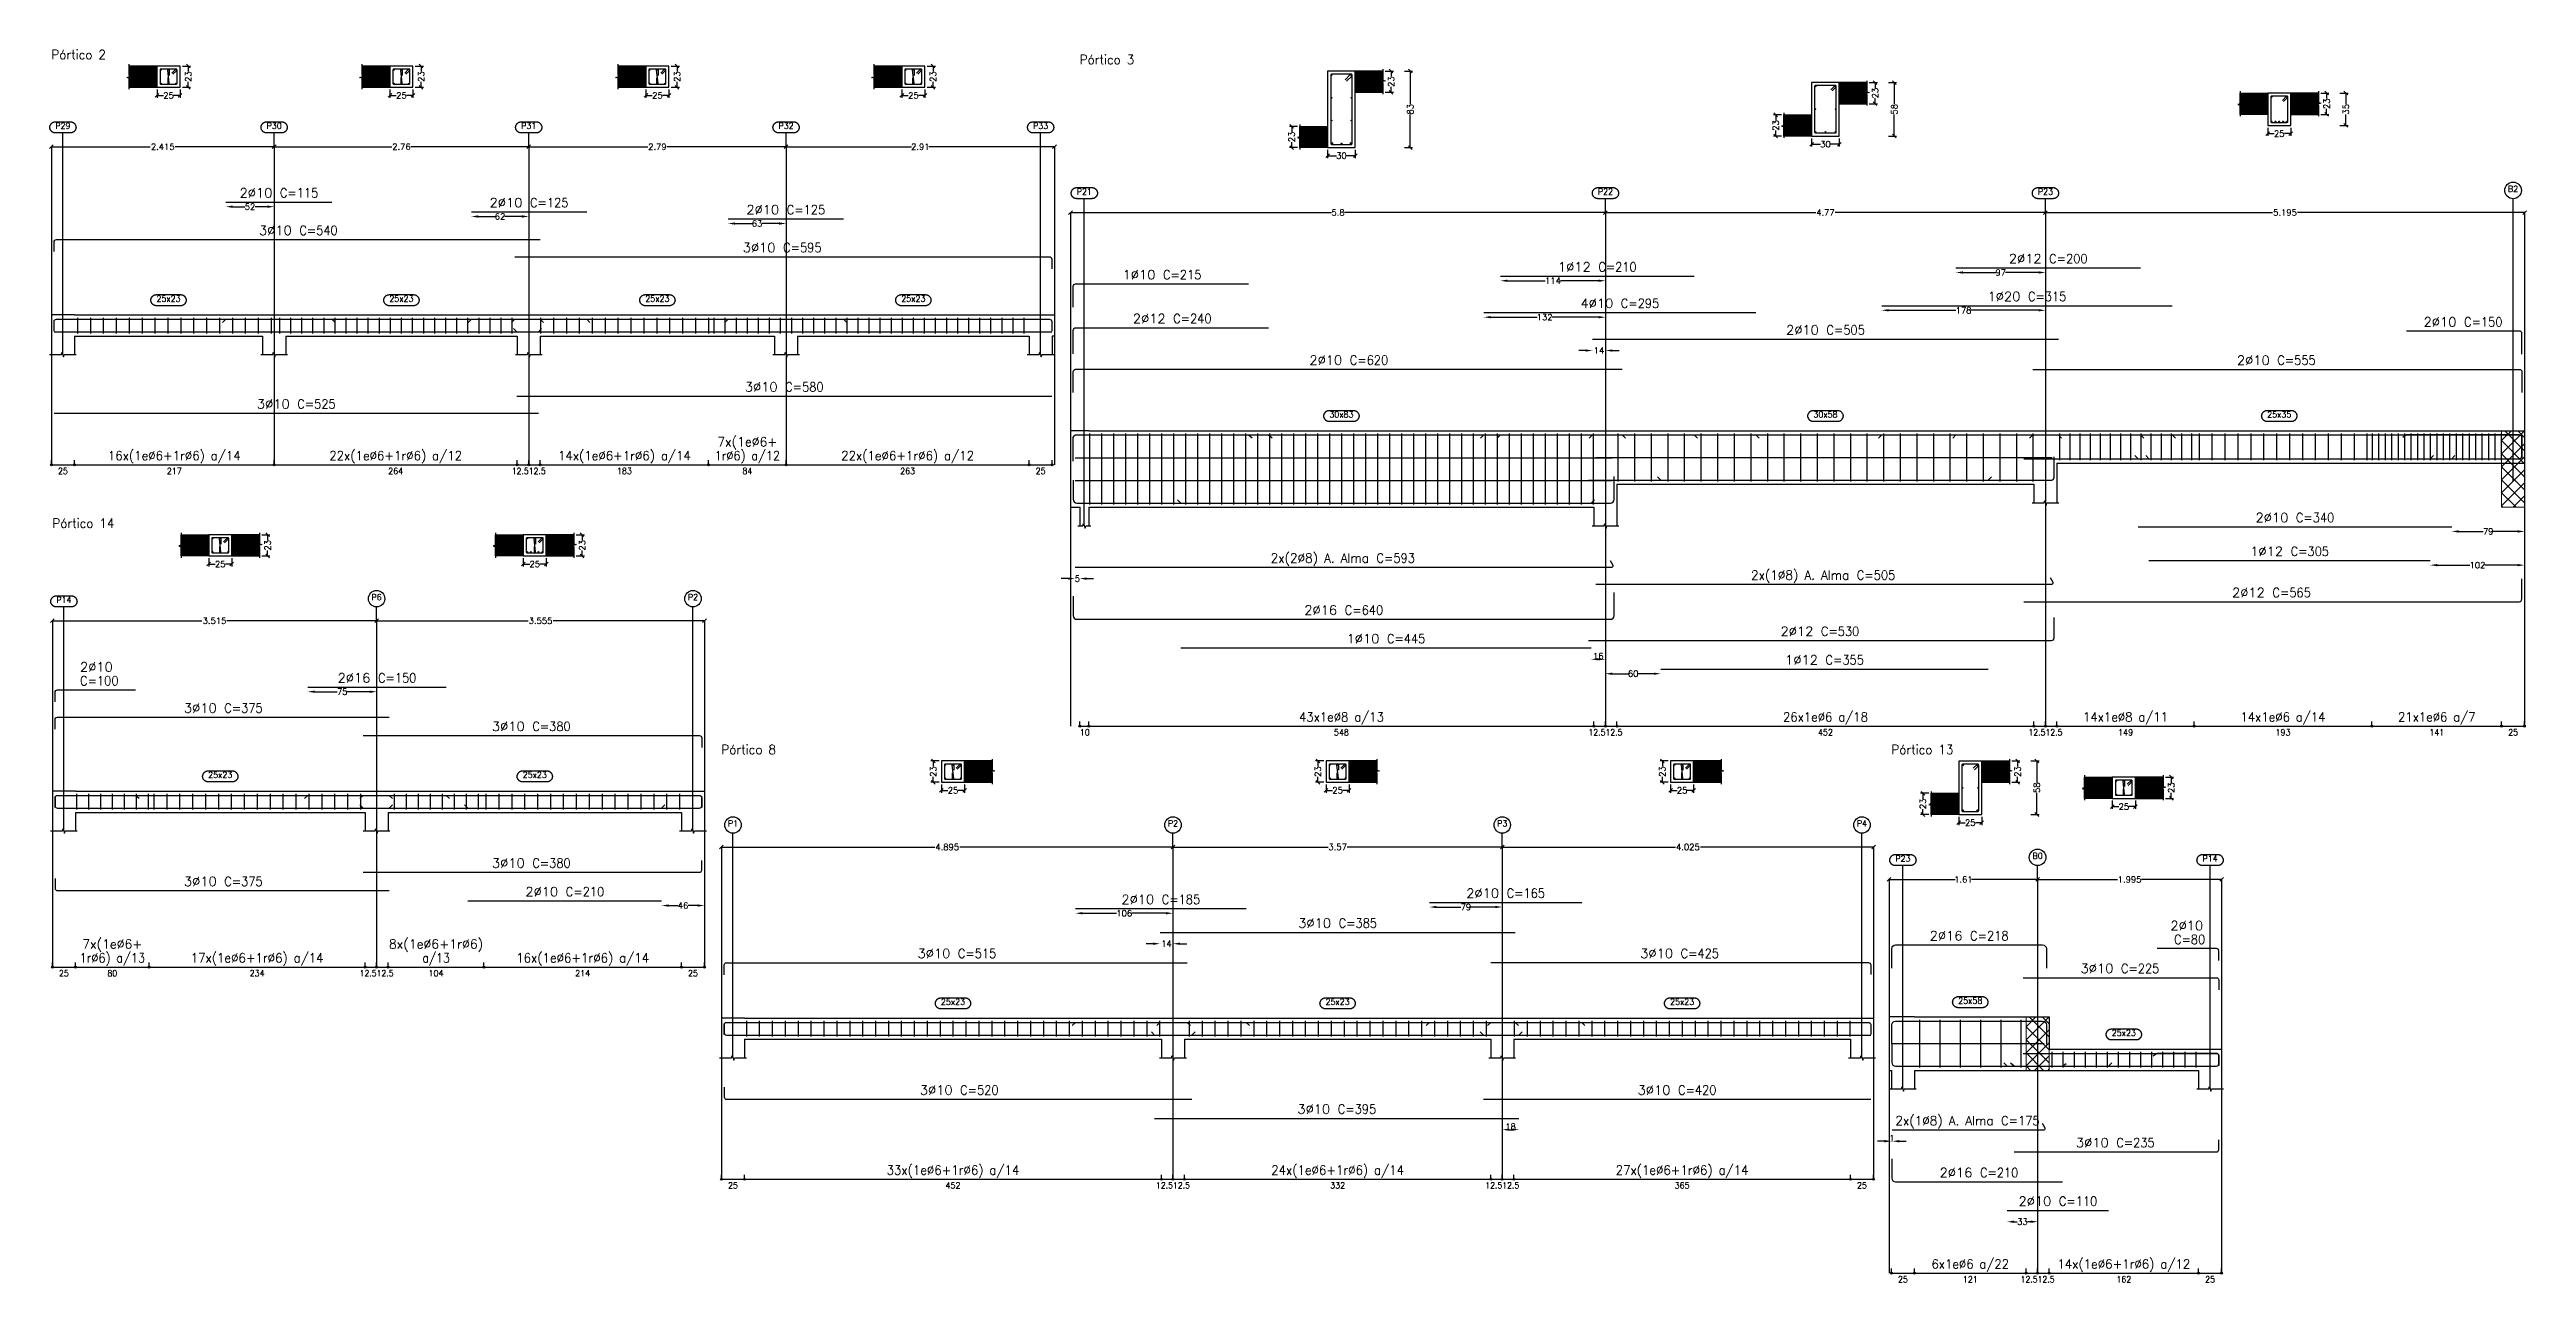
# Model space of a CAD drawing. Header units: millimetres. Extents: x 2071 to 2712, y 1262 to 1380.
# Drawn here: x 2467.3 to 2521, y 1295.6 to 1322.3 of the extents above; entities that cross this region are included whole.
import ezdxf
from ezdxf.enums import TextEntityAlignment as Align

# ---------------------------------------------------------------- set-up
doc = ezdxf.new("R2010")
doc.units = ezdxf.units.MM
doc.layers.add('.pormenores', color=8, linetype='Continuous')
for name, color, linetype, lineweight in [('POR_COT_COMPRIMENTO_PROJECTADO', 122, 'Continuous', 0), ('POR_COT_COT_ARM', 3, 'Continuous', 0), ('SEC_COTAS_SEC_DIM_VIGA', 122, 'Continuous', 0)]:
    doc.layers.add(name, color=color, linetype=linetype, lineweight=lineweight)
doc.styles.add('CYPETXT_0.2_romans', font='ROMANS__.TTF', dxfattribs={"height": 0.133333})
doc.styles.add('CYPETXT_romans', font='ROMANS__.TTF', dxfattribs={"height": 0.2})
doc.dimstyles.new('cype_arrow', dxfattribs={"dimtxt": 0.18, "dimasz": 0.15, "dimexe": 0.05, "dimexo": 0.05, "dimgap": 0, "dimtad": 0, "dimdec": 4, "dimzin": 0, "dimdsep": 46, "dimtxsty": 'CYPETXT_0.2_romans', "dimcen": 0.09, "dimadec": 0, "dimazin": 0, "dimtfac": 1, "dimtdec": 4, "dimtofl": 0, "dimtmove": 2, "dimatfit": 3, "dimfxl": 1, "dimtolj": 1, "dimtzin": 0, "dimarcsym": 0})
doc.dimstyles.new('cype_oblique', dxfattribs={"dimtxt": 0.18, "dimasz": 0.18, "dimexe": 0.05, "dimexo": 0.05, "dimgap": 0, "dimtad": 0, "dimdec": 4, "dimzin": 0, "dimdsep": 46, "dimtxsty": 'CYPETXT_0.2_romans', "dimblk": 'OBLIQUE', "dimtsz": 0.04, "dimcen": 0.09, "dimadec": 0, "dimazin": 0, "dimtfac": 1, "dimtdec": 4, "dimtofl": 0, "dimtmove": 2, "dimatfit": 3, "dimfxl": 1, "dimtolj": 1, "dimtzin": 0, "dimarcsym": 0})

msp = doc.modelspace()

# ---------------------------------------------------------------- texts
at = {"layer": '.pormenores', "style": 'CYPETXT_romans'}
for s, height, width, p, p2 in [('Pórtico 2', 0.2, 0.808977, (2467.35055, 1322.09272), (2468.53255, 1322.09272)), ('Pórtico 3', 0.2, 0.808977, (2489.64769, 1321.98495), (2490.82969, 1321.98495)), ('P29', 0.133333, 0.837611, (2467.43655, 1320.58206), (2467.76455, 1320.58206)), ('P30', 0.133333, 0.837611, (2472.01655, 1320.58206), (2472.34455, 1320.58206)), ('P31', 0.133333, 0.837611, (2477.53673, 1320.58206), (2477.86473, 1320.58206)), ('P32', 0.133333, 0.837611, (2483.11673, 1320.58206), (2483.44473, 1320.58206)), ('P33', 0.133333, 0.837611, (2488.63655, 1320.58206), (2488.96455, 1320.58206)), ('2%%c10', 0.2, 0.945763, (2471.42997, 1319.09539), (2472.14097, 1319.09539)), (' C=115', 0.2, 0.754144, (2472.18097, 1319.09539), (2473.13797, 1319.09539)), ('2%%c10', 0.2, 0.945763, (2476.85331, 1318.88337), (2477.56431, 1318.88337)), (' C=125', 0.2, 0.754144, (2477.60431, 1318.88337), (2478.56131, 1318.88337)), ('P21', 0.133333, 0.837611, (2489.58369, 1319.15572), (2489.91169, 1319.15572)), ('P22', 0.133333, 0.837611, (2500.88371, 1319.15572), (2501.21171, 1319.15572)), ('P23', 0.133333, 0.837611, (2510.42371, 1319.15572), (2510.75171, 1319.15572)), ('B2', 0.133333, 0.770018, (2520.61671, 1319.215), (2520.83871, 1319.215)), ('2%%c10', 0.2, 0.945763, (2482.42011, 1318.72972), (2483.13111, 1318.72972)), (' C=125', 0.2, 0.754144, (2483.17111, 1318.72972), (2484.12811, 1318.72972)), ('3%%c10', 0.2, 0.945763, (2471.85164, 1318.2809), (2472.56264, 1318.2809)), (' C=540', 0.2, 0.754144, (2472.60264, 1318.2809), (2473.55964, 1318.2809)), ('3%%c10', 0.2, 0.945763, (2482.34155, 1317.90972), (2483.05255, 1317.90972)), (' C=595', 0.2, 0.754144, (2483.09255, 1317.90972), (2484.04955, 1317.90972)), ('1%%c10', 0.2, 0.945763, (2490.57868, 1317.3205), (2491.28968, 1317.3205)), (' C=215', 0.2, 0.754144, (2491.32968, 1317.3205), (2492.28668, 1317.3205)), ('1%%c12', 0.2, 0.945763, (2500.01771, 1317.48986), (2500.72871, 1317.48986)), (' C=210', 0.2, 0.754144, (2500.76871, 1317.48986), (2501.72571, 1317.48986)), ('2%%c12', 0.2, 0.945763, (2509.79371, 1317.66905), (2510.50471, 1317.66905)), (' C=200', 0.2, 0.754144, (2510.54471, 1317.66905), (2511.50171, 1317.66905)), ('25x23', 0.133333, 0.840683, (2469.62855, 1316.83486), (2470.15255, 1316.83486)), ('25x23', 0.133333, 0.840683, (2474.67864, 1316.83486), (2475.20264, 1316.83486)), ('25x23', 0.133333, 0.840683, (2480.22873, 1316.83486), (2480.75273, 1316.83486)), ('25x23', 0.133333, 0.840683, (2485.77864, 1316.83486), (2486.30264, 1316.83486)), ('4%%c10', 0.2, 0.945763, (2500.50552, 1316.69977), (2501.21652, 1316.69977)), (' C=295', 0.2, 0.754144, (2501.25652, 1316.69977), (2502.21352, 1316.69977)), ('1%%c20', 0.2, 0.945763, (2509.33291, 1316.84905), (2510.04391, 1316.84905)), (' C=315', 0.2, 0.754144, (2510.08391, 1316.84905), (2511.04091, 1316.84905)), ('2%%c12', 0.2, 0.945763, (2490.79971, 1316.3705), (2491.51071, 1316.3705)), (' C=240', 0.2, 0.754144, (2491.55071, 1316.3705), (2492.50771, 1316.3705)), ('2%%c10', 0.2, 0.945763, (2518.78871, 1316.29748), (2519.49971, 1316.29748)), (' C=150', 0.2, 0.754144, (2519.53971, 1316.29748), (2520.49671, 1316.29748)), ('2%%c10', 0.2, 0.945763, (2504.96371, 1316.12343), (2505.67471, 1316.12343)), (' C=505', 0.2, 0.754144, (2505.71471, 1316.12343), (2506.67171, 1316.12343)), ('2%%c10', 0.2, 0.945763, (2494.62868, 1315.46927), (2495.33968, 1315.46927)), (' C=620', 0.2, 0.754144, (2495.37968, 1315.46927), (2496.33668, 1315.46927)), ('2%%c10', 0.2, 0.945763, (2514.73871, 1315.46745), (2515.44971, 1315.46745)), (' C=555', 0.2, 0.754144, (2515.48971, 1315.46745), (2516.44671, 1315.46745)), ('3%%c10', 0.2, 0.945763, (2482.38655, 1314.8882), (2483.09755, 1314.8882)), (' C=580', 0.2, 0.754144, (2483.13755, 1314.8882), (2484.09455, 1314.8882)), ('3%%c10', 0.2, 0.945763, (2471.80655, 1314.51826), (2472.51755, 1314.51826)), (' C=525', 0.2, 0.754144, (2472.55755, 1314.51826), (2473.51455, 1314.51826)), ('30x83', 0.133333, 0.840683, (2495.0607, 1314.32421), (2495.5847, 1314.32421)), ('30x58', 0.133333, 0.840683, (2505.55571, 1314.32421), (2506.07971, 1314.32421)), ('25x35', 0.133333, 0.840683, (2515.39571, 1314.32421), (2515.91971, 1314.32421)), ('7x(1e%%c6+', 0.2, 0.880501, (2481.79186, 1313.69826), (2483.09086, 1313.69826)), ('25', 0.133333, 0.840941, (2467.49255, 1313.09826), (2467.70855, 1313.09826)), ('16x(1e%%c6+1r%%c6) a/14', 0.2, 0.829428, (2468.57555, 1313.39826), (2471.45555, 1313.39826)), ('217', 0.133333, 0.840941, (2469.85355, 1313.09826), (2470.17755, 1313.09826)), ('22x(1e%%c6+1r%%c6) a/12', 0.2, 0.829428, (2473.37564, 1313.39826), (2476.25564, 1313.39826)), ('264', 0.133333, 0.840941, (2474.65364, 1313.09826), (2474.97764, 1313.09826)), ('12.5', 0.133333, 0.815991, (2477.33273, 1313.09826), (2477.70073, 1313.09826)), ('12.5', 0.133333, 0.815991, (2477.70073, 1313.09826), (2478.06873, 1313.09826)), ('14x(1e%%c6+1r%%c6) a/14', 0.2, 0.829428, (2478.33636, 1313.39826), (2481.21636, 1313.39826)), ('183', 0.133333, 0.840941, (2479.61436, 1313.09826), (2479.93836, 1313.09826)), ('1r%%c6) a/12', 0.2, 0.786439, (2481.73186, 1313.39826), (2483.15086, 1313.39826)), ('84', 0.133333, 0.840941, (2482.33336, 1313.09826), (2482.54936, 1313.09826)), ('22x(1e%%c6+1r%%c6) a/12', 0.2, 0.829428, (2484.47564, 1313.39826), (2487.35564, 1313.39826)), ('263', 0.133333, 0.840941, (2485.75364, 1313.09826), (2486.07764, 1313.09826)), ('25', 0.133333, 0.840941, (2488.69255, 1313.09826), (2488.90855, 1313.09826)), ('Pórtico 14', 0.2, 0.812701, (2467.3721, 1311.93226), (2468.7161, 1311.93226)), ('2%%c10', 0.2, 0.945763, (2515.14299, 1312.0546), (2515.85399, 1312.0546)), (' C=340', 0.2, 0.754144, (2515.89399, 1312.0546), (2516.85099, 1312.0546)), ('2x(2%%c8) A. Alma', 0.2, 0.822807, (2493.7892, 1311.17755), (2495.9192, 1311.17755)), (' C=593', 0.2, 0.754144, (2495.9592, 1311.17755), (2496.9162, 1311.17755)), ('2x(1%%c8) A. Alma', 0.2, 0.822807, (2504.20421, 1310.80812), (2506.33421, 1310.80812)), (' C=505', 0.2, 0.754144, (2506.37421, 1310.80812), (2507.33121, 1310.80812)), ('1%%c12', 0.2, 0.945763, (2515.02834, 1311.32395), (2515.73934, 1311.32395)), (' C=305', 0.2, 0.754144, (2515.77934, 1311.32395), (2516.73634, 1311.32395)), ('P6', 0.133333, 0.835985, (2474.2921, 1310.36321), (2474.5121, 1310.36321)), ('P2', 0.133333, 0.835985, (2481.1521, 1310.36321), (2481.3721, 1310.36321)), ('2%%c12', 0.2, 0.945763, (2514.63371, 1310.43006), (2515.34471, 1310.43006)), (' C=565', 0.2, 0.754144, (2515.38471, 1310.43006), (2516.34171, 1310.43006)), ('P14', 0.133333, 0.837611, (2467.4581, 1310.30481), (2467.7861, 1310.30481)), ('2%%c16', 0.2, 0.945763, (2494.5187, 1310.05027), (2495.2297, 1310.05027)), (' C=640', 0.2, 0.754144, (2495.2697, 1310.05027), (2496.2267, 1310.05027)), ('1%%c10', 0.2, 0.945763, (2495.43362, 1309.43027), (2496.14462, 1309.43027)), (' C=445', 0.2, 0.754144, (2496.18462, 1309.43027), (2497.14162, 1309.43027)), ('2%%c12', 0.2, 0.945763, (2504.84371, 1309.59006), (2505.55471, 1309.59006)), (' C=530', 0.2, 0.754144, (2505.59471, 1309.59006), (2506.55171, 1309.59006)), ('2%%c10', 0.2, 0.945763, (2467.9716, 1308.81815), (2468.6826, 1308.81815)), ('1%%c12', 0.2, 0.945763, (2504.94342, 1308.97006), (2505.65442, 1308.97006)), (' C=355', 0.2, 0.754144, (2505.69442, 1308.97006), (2506.65142, 1308.97006)), (' C=100', 0.2, 0.754144, (2467.8486, 1308.51815), (2468.8056, 1308.51815)), ('2%%c16', 0.2, 0.945763, (2473.5569, 1308.5804), (2474.2679, 1308.5804)), (' C=150', 0.2, 0.754144, (2474.3079, 1308.5804), (2475.2649, 1308.5804)), ('3%%c10', 0.2, 0.945763, (2470.2231, 1307.92562), (2470.9341, 1307.92562)), (' C=375', 0.2, 0.754144, (2470.9741, 1307.92562), (2471.9311, 1307.92562)), ('43x1e%%c8 a/13', 0.2, 0.813276, (2494.4017, 1307.73281), (2496.2437, 1307.73281)), ('26x1e%%c6 a/18', 0.2, 0.813276, (2504.89671, 1307.73281), (2506.73871, 1307.73281)), ('14x1e%%c8 a/11', 0.2, 0.813276, (2511.40347, 1307.73281), (2513.24547, 1307.73281)), ('14x1e%%c6 a/14', 0.2, 0.813276, (2514.81823, 1307.73281), (2516.66023, 1307.73281)), ('21x1e%%c6 a/7', 0.2, 0.810704, (2518.23247, 1307.73281), (2519.91247, 1307.73281)), ('3%%c10', 0.2, 0.945763, (2476.9031, 1307.52944), (2477.6141, 1307.52944)), (' C=380', 0.2, 0.754144, (2477.6541, 1307.52944), (2478.6111, 1307.52944)), ('Pórtico 8', 0.2, 0.808977, (2481.87981, 1307.0263), (2483.06181, 1307.0263)), ('10', 0.133333, 0.840941, (2489.64769, 1307.43281), (2489.86369, 1307.43281)), ('548', 0.133333, 0.840941, (2495.1607, 1307.43281), (2495.4847, 1307.43281)), ('12.5', 0.133333, 0.815991, (2500.67971, 1307.43281), (2501.04771, 1307.43281)), ('12.5', 0.133333, 0.815991, (2501.04771, 1307.43281), (2501.41571, 1307.43281)), ('452', 0.133333, 0.840941, (2505.65571, 1307.43281), (2505.97971, 1307.43281)), ('Pórtico 13', 0.2, 0.812701, (2507.24753, 1307.02552), (2508.59153, 1307.02552)), ('12.5', 0.133333, 0.815991, (2510.21971, 1307.43281), (2510.58771, 1307.43281)), ('12.5', 0.133333, 0.815991, (2510.58771, 1307.43281), (2510.95571, 1307.43281)), ('149', 0.133333, 0.840941, (2512.16247, 1307.43281), (2512.48647, 1307.43281)), ('193', 0.133333, 0.840941, (2515.57723, 1307.43281), (2515.90123, 1307.43281)), ('141', 0.133333, 0.840941, (2518.91047, 1307.43281), (2519.23447, 1307.43281)), ('25', 0.133333, 0.840941, (2520.61971, 1307.43281), (2520.83571, 1307.43281)), ('25x23', 0.133333, 0.840683, (2470.7501, 1306.5108), (2471.2741, 1306.5108)), ('25x23', 0.133333, 0.840683, (2477.5701, 1306.5108), (2478.0941, 1306.5108)), ('P1', 0.133333, 0.835985, (2482.01981, 1305.45724), (2482.23981, 1305.45724)), ('P2', 0.133333, 0.835985, (2491.55981, 1305.45724), (2491.77981, 1305.45724)), ('P3', 0.133333, 0.835985, (2498.69981, 1305.45724), (2498.91981, 1305.45724)), ('P4', 0.133333, 0.835985, (2506.49981, 1305.45724), (2506.71981, 1305.45724)), ('3%%c10', 0.2, 0.945763, (2476.9031, 1304.56413), (2477.6141, 1304.56413)), (' C=380', 0.2, 0.754144, (2477.6541, 1304.56413), (2478.6111, 1304.56413)), ('P23', 0.133333, 0.837611, (2507.33353, 1304.69629), (2507.66153, 1304.69629)), ('B0', 0.133333, 0.770018, (2510.30653, 1304.75557), (2510.52853, 1304.75557)), ('P14', 0.133333, 0.837611, (2513.99353, 1304.69629), (2514.32153, 1304.69629)), ('3%%c10', 0.2, 0.945763, (2470.2231, 1304.16693), (2470.9341, 1304.16693)), (' C=375', 0.2, 0.754144, (2470.9741, 1304.16693), (2471.9311, 1304.16693)), ('2%%c10', 0.2, 0.945763, (2477.62818, 1303.94413), (2478.33918, 1303.94413)), (' C=210', 0.2, 0.754144, (2478.37918, 1303.94413), (2479.33618, 1303.94413)), ('2%%c10', 0.2, 0.945763, (2498.02841, 1303.91218), (2498.73941, 1303.91218)), (' C=165', 0.2, 0.754144, (2498.77941, 1303.91218), (2499.73641, 1303.91218)), ('2%%c10', 0.2, 0.945763, (2490.55181, 1303.7766), (2491.26281, 1303.7766)), (' C=185', 0.2, 0.754144, (2491.30281, 1303.7766), (2492.25981, 1303.7766)), ('7x(1e%%c6+', 0.2, 0.880501, (2468.0226, 1302.80963), (2469.3216, 1302.80963)), ('8x(1e%%c6+1r%%c6)', 0.2, 0.889277, (2474.6696, 1302.80963), (2476.7126, 1302.80963)), ('3%%c10', 0.2, 0.945763, (2494.38581, 1303.26221), (2495.09681, 1303.26221)), (' C=385', 0.2, 0.754144, (2495.13681, 1303.26221), (2496.09381, 1303.26221)), ('2%%c16', 0.2, 0.945763, (2508.07853, 1302.98963), (2508.78953, 1302.98963)), (' C=218', 0.2, 0.754144, (2508.82953, 1302.98963), (2509.78653, 1302.98963)), ('2%%c10', 0.2, 0.945763, (2513.29703, 1303.20962), (2514.00803, 1303.20962)), (' C=80', 0.2, 0.738609, (2513.25503, 1302.90962), (2514.05003, 1302.90962)), ('1r%%c6) a/13', 0.2, 0.786439, (2467.9626, 1302.50963), (2469.3816, 1302.50963)), ('17x(1e%%c6+1r%%c6) a/14', 0.2, 0.829428, (2470.3721, 1302.50963), (2473.2521, 1302.50963)), ('a/13', 0.2, 0.761385, (2475.3941, 1302.50963), (2475.9881, 1302.50963)), ('16x(1e%%c6+1r%%c6) a/14', 0.2, 0.829428, (2477.4311, 1302.50963), (2480.3111, 1302.50963)), ('3%%c10', 0.2, 0.945763, (2486.13081, 1302.6051), (2486.84181, 1302.6051)), (' C=515', 0.2, 0.754144, (2486.88181, 1302.6051), (2487.83881, 1302.6051)), ('3%%c10', 0.2, 0.945763, (2501.80081, 1302.60666), (2502.51181, 1302.60666)), (' C=425', 0.2, 0.754144, (2502.55181, 1302.60666), (2503.50881, 1302.60666)), ('3%%c10', 0.2, 0.945763, (2511.34853, 1302.28012), (2512.05953, 1302.28012)), (' C=225', 0.2, 0.754144, (2512.09953, 1302.28012), (2513.05653, 1302.28012)), ('25', 0.133333, 0.840941, (2467.5141, 1302.20963), (2467.7301, 1302.20963)), ('80', 0.133333, 0.840941, (2468.5641, 1302.20963), (2468.7801, 1302.20963)), ('234', 0.133333, 0.840941, (2471.6501, 1302.20963), (2471.9741, 1302.20963)), ('12.5', 0.133333, 0.815991, (2474.0341, 1302.20963), (2474.4021, 1302.20963)), ('12.5', 0.133333, 0.815991, (2474.4021, 1302.20963), (2474.7701, 1302.20963)), ('104', 0.133333, 0.840941, (2475.5291, 1302.20963), (2475.8531, 1302.20963)), ('214', 0.133333, 0.840941, (2478.7091, 1302.20963), (2479.0331, 1302.20963)), ('25', 0.133333, 0.840941, (2481.1541, 1302.20963), (2481.3701, 1302.20963)), ('25x23', 0.133333, 0.840683, (2486.63781, 1301.59032), (2487.16181, 1301.59032)), ('25x23', 0.133333, 0.840683, (2494.97781, 1301.59032), (2495.50181, 1301.59032)), ('25x23', 0.133333, 0.840683, (2502.44781, 1301.59032), (2502.97181, 1301.59032)), ('25x58', 0.133333, 0.840683, (2508.69553, 1301.61629), (2509.21953, 1301.61629)), ('25x23', 0.133333, 0.840683, (2512.02553, 1300.91629), (2512.54953, 1300.91629)), ('3%%c10', 0.2, 0.945763, (2486.18081, 1299.64366), (2486.89181, 1299.64366)), (' C=520', 0.2, 0.754144, (2486.93181, 1299.64366), (2487.88881, 1299.64366)), ('3%%c10', 0.2, 0.945763, (2501.74581, 1299.64366), (2502.45681, 1299.64366)), (' C=420', 0.2, 0.754144, (2502.49681, 1299.64366), (2503.45381, 1299.64366)), ('3%%c10', 0.2, 0.945763, (2494.36796, 1299.23059), (2495.07896, 1299.23059)), (' C=395', 0.2, 0.754144, (2495.11896, 1299.23059), (2496.07596, 1299.23059)), ('2x(1%%c8) A. Alma', 0.2, 0.822807, (2507.33403, 1298.98054), (2509.46403, 1298.98054)), (' C=175', 0.2, 0.754144, (2509.50403, 1298.98054), (2510.46103, 1298.98054)), ('3%%c10', 0.2, 0.945763, (2511.24853, 1298.50345), (2511.95953, 1298.50345)), (' C=235', 0.2, 0.754144, (2511.99953, 1298.50345), (2512.95653, 1298.50345)), ('33x(1e%%c6+1r%%c6) a/14', 0.2, 0.829428, (2485.45981, 1297.90941), (2488.33981, 1297.90941)), ('24x(1e%%c6+1r%%c6) a/14', 0.2, 0.829428, (2493.79981, 1297.90941), (2496.67981, 1297.90941)), ('27x(1e%%c6+1r%%c6) a/14', 0.2, 0.829428, (2501.26981, 1297.90941), (2504.14981, 1297.90941)), ('25', 0.133333, 0.840941, (2482.02181, 1297.60941), (2482.23781, 1297.60941)), ('452', 0.133333, 0.840941, (2486.73781, 1297.60941), (2487.06181, 1297.60941)), ('12.5', 0.133333, 0.815991, (2491.30181, 1297.60941), (2491.66981, 1297.60941)), ('12.5', 0.133333, 0.815991, (2491.66981, 1297.60941), (2492.03781, 1297.60941)), ('332', 0.133333, 0.840941, (2495.07781, 1297.60941), (2495.40181, 1297.60941)), ('12.5', 0.133333, 0.815991, (2498.44181, 1297.60941), (2498.80981, 1297.60941)), ('12.5', 0.133333, 0.815991, (2498.80981, 1297.60941), (2499.17781, 1297.60941)), ('365', 0.133333, 0.840941, (2502.54781, 1297.60941), (2502.87181, 1297.60941)), ('25', 0.133333, 0.840941, (2506.50181, 1297.60941), (2506.71781, 1297.60941)), ('2%%c16', 0.2, 0.945763, (2508.29353, 1297.85454), (2509.00453, 1297.85454)), (' C=210', 0.2, 0.754144, (2509.04453, 1297.85454), (2510.00153, 1297.85454)), ('2%%c10', 0.2, 0.945763, (2510.00368, 1297.23454), (2510.71468, 1297.23454)), (' C=110', 0.2, 0.754144, (2510.75468, 1297.23454), (2511.71168, 1297.23454)), ('6x1e%%c6 a/22', 0.2, 0.810704, (2508.11753, 1295.8726), (2509.79753, 1295.8726)), ('14x(1e%%c6+1r%%c6) a/12', 0.2, 0.829428, (2510.84753, 1295.8726), (2513.72753, 1295.8726)), ('25', 0.133333, 0.840941, (2507.38953, 1295.5726), (2507.60553, 1295.5726)), ('121', 0.133333, 0.840941, (2508.79553, 1295.5726), (2509.11953, 1295.5726)), ('12.5', 0.133333, 0.815991, (2510.04953, 1295.5726), (2510.41753, 1295.5726)), ('12.5', 0.133333, 0.815991, (2510.41753, 1295.5726), (2510.78553, 1295.5726)), ('162', 0.133333, 0.840941, (2512.12553, 1295.5726), (2512.44953, 1295.5726)), ('25', 0.133333, 0.840941, (2514.04953, 1295.5726), (2514.26553, 1295.5726))]:
    msp.add_text(s, height=height, dxfattribs=dict(at, width=width)).set_placement(p, p2, align=Align.FIT)

# ---------------------------------------------------------------- blocks, each defined once
blk = doc.blocks.new('*D104')
at = {"layer": 'Defpoints', "color": 0, "transparency": 16777216}
for p in [(2469.641, 1321.485), (2470.141, 1321.485), (2470.141, 1321.307)]:
    blk.add_point(p, dxfattribs=at)
at = {"layer": 'SEC_COTAS_SEC_DIM_VIGA', "color": 0, "lineweight": -2, "transparency": 16777216}
for p, q in [((2469.681, 1321.347), (2469.601, 1321.267)), ((2469.641, 1321.435), (2469.641, 1321.257)), ((2469.641, 1321.307), (2469.78, 1321.307)), ((2470.141, 1321.307), (2470.001, 1321.307)), ((2470.101, 1321.267), (2470.181, 1321.347)), ((2470.141, 1321.435), (2470.141, 1321.257))]:
    blk.add_line(p, q, dxfattribs=at)
at = {"layer": 'SEC_COTAS_SEC_DIM_VIGA', "color": 0, "transparency": 16777216, "insert": (2469.891, 1321.307), "char_height": 0.1333, "attachment_point": 5, "style": 'CYPETXT_0.2_romans'}
blk.add_mtext('\\A1;25', dxfattribs=at)
blk = doc.blocks.new('_OBLIQUE')
at = {"color": 0, "linetype": 'ByBlock'}
blk.add_line((-0.5, -0.5), (0.5, 0.5), dxfattribs=at)
blk = doc.blocks.new('*D105')
at = {"layer": 'Defpoints', "color": 0, "transparency": 16777216}
for p in [(2470.141, 1321.945), (2470.318, 1321.945), (2470.141, 1321.485)]:
    blk.add_point(p, dxfattribs=at)
at = {"layer": 'SEC_COTAS_SEC_DIM_VIGA', "color": 0, "lineweight": -2, "transparency": 16777216}
for p, q in [((2470.191, 1321.945), (2470.368, 1321.945)), ((2470.358, 1321.905), (2470.278, 1321.985)), ((2470.318, 1321.945), (2470.318, 1321.825)), ((2470.191, 1321.485), (2470.368, 1321.485)), ((2470.278, 1321.525), (2470.358, 1321.445)), ((2470.318, 1321.485), (2470.318, 1321.604))]:
    blk.add_line(p, q, dxfattribs=at)
at = {"layer": 'SEC_COTAS_SEC_DIM_VIGA', "color": 0, "transparency": 16777216, "insert": (2470.318, 1321.715), "char_height": 0.1333, "attachment_point": 5, "rotation": 90, "style": 'CYPETXT_0.2_romans'}
blk.add_mtext('\\A1;23', dxfattribs=at)
blk = doc.blocks.new('*D106')
at = {"layer": 'Defpoints', "color": 0, "transparency": 16777216}
for p in [(2474.691, 1321.485), (2475.191, 1321.485), (2475.191, 1321.307)]:
    blk.add_point(p, dxfattribs=at)
at = {"layer": 'SEC_COTAS_SEC_DIM_VIGA', "color": 0, "lineweight": -2, "transparency": 16777216}
for p, q in [((2474.731, 1321.347), (2474.651, 1321.267)), ((2474.691, 1321.435), (2474.691, 1321.257)), ((2474.691, 1321.307), (2474.83, 1321.307)), ((2475.191, 1321.307), (2475.051, 1321.307)), ((2475.151, 1321.267), (2475.231, 1321.347)), ((2475.191, 1321.435), (2475.191, 1321.257))]:
    blk.add_line(p, q, dxfattribs=at)
at = {"layer": 'SEC_COTAS_SEC_DIM_VIGA', "color": 0, "transparency": 16777216, "insert": (2474.941, 1321.307), "char_height": 0.1333, "attachment_point": 5, "style": 'CYPETXT_0.2_romans'}
blk.add_mtext('\\A1;25', dxfattribs=at)
blk = doc.blocks.new('*D107')
at = {"layer": 'Defpoints', "color": 0, "transparency": 16777216}
for p in [(2475.191, 1321.945), (2475.368, 1321.945), (2475.191, 1321.485)]:
    blk.add_point(p, dxfattribs=at)
at = {"layer": 'SEC_COTAS_SEC_DIM_VIGA', "color": 0, "lineweight": -2, "transparency": 16777216}
for p, q in [((2475.241, 1321.945), (2475.418, 1321.945)), ((2475.408, 1321.905), (2475.328, 1321.985)), ((2475.368, 1321.945), (2475.368, 1321.825)), ((2475.241, 1321.485), (2475.418, 1321.485)), ((2475.328, 1321.525), (2475.408, 1321.445)), ((2475.368, 1321.485), (2475.368, 1321.604))]:
    blk.add_line(p, q, dxfattribs=at)
at = {"layer": 'SEC_COTAS_SEC_DIM_VIGA', "color": 0, "transparency": 16777216, "insert": (2475.368, 1321.715), "char_height": 0.1333, "attachment_point": 5, "rotation": 90, "style": 'CYPETXT_0.2_romans'}
blk.add_mtext('\\A1;23', dxfattribs=at)
blk = doc.blocks.new('*D108')
at = {"layer": 'Defpoints', "color": 0, "transparency": 16777216}
for p in [(2480.241, 1321.485), (2480.741, 1321.485), (2480.741, 1321.307)]:
    blk.add_point(p, dxfattribs=at)
at = {"layer": 'SEC_COTAS_SEC_DIM_VIGA', "color": 0, "lineweight": -2, "transparency": 16777216}
for p, q in [((2480.281, 1321.347), (2480.201, 1321.267)), ((2480.241, 1321.435), (2480.241, 1321.257)), ((2480.241, 1321.307), (2480.38, 1321.307)), ((2480.741, 1321.307), (2480.601, 1321.307)), ((2480.701, 1321.267), (2480.781, 1321.347)), ((2480.741, 1321.435), (2480.741, 1321.257))]:
    blk.add_line(p, q, dxfattribs=at)
at = {"layer": 'SEC_COTAS_SEC_DIM_VIGA', "color": 0, "transparency": 16777216, "insert": (2480.491, 1321.307), "char_height": 0.1333, "attachment_point": 5, "style": 'CYPETXT_0.2_romans'}
blk.add_mtext('\\A1;25', dxfattribs=at)
blk = doc.blocks.new('*D109')
at = {"layer": 'Defpoints', "color": 0, "transparency": 16777216}
for p in [(2480.741, 1321.945), (2480.918, 1321.945), (2480.741, 1321.485)]:
    blk.add_point(p, dxfattribs=at)
at = {"layer": 'SEC_COTAS_SEC_DIM_VIGA', "color": 0, "lineweight": -2, "transparency": 16777216}
for p, q in [((2480.791, 1321.945), (2480.968, 1321.945)), ((2480.958, 1321.905), (2480.878, 1321.985)), ((2480.918, 1321.945), (2480.918, 1321.825)), ((2480.791, 1321.485), (2480.968, 1321.485)), ((2480.878, 1321.525), (2480.958, 1321.445)), ((2480.918, 1321.485), (2480.918, 1321.604))]:
    blk.add_line(p, q, dxfattribs=at)
at = {"layer": 'SEC_COTAS_SEC_DIM_VIGA', "color": 0, "transparency": 16777216, "insert": (2480.918, 1321.715), "char_height": 0.1333, "attachment_point": 5, "rotation": 90, "style": 'CYPETXT_0.2_romans'}
blk.add_mtext('\\A1;23', dxfattribs=at)
blk = doc.blocks.new('*D110')
at = {"layer": 'Defpoints', "color": 0, "transparency": 16777216}
for p in [(2485.791, 1321.485), (2486.291, 1321.485), (2486.291, 1321.307)]:
    blk.add_point(p, dxfattribs=at)
at = {"layer": 'SEC_COTAS_SEC_DIM_VIGA', "color": 0, "lineweight": -2, "transparency": 16777216}
for p, q in [((2485.831, 1321.347), (2485.751, 1321.267)), ((2485.791, 1321.435), (2485.791, 1321.257)), ((2485.791, 1321.307), (2485.93, 1321.307)), ((2486.291, 1321.307), (2486.151, 1321.307)), ((2486.251, 1321.267), (2486.331, 1321.347)), ((2486.291, 1321.435), (2486.291, 1321.257))]:
    blk.add_line(p, q, dxfattribs=at)
at = {"layer": 'SEC_COTAS_SEC_DIM_VIGA', "color": 0, "transparency": 16777216, "insert": (2486.041, 1321.307), "char_height": 0.1333, "attachment_point": 5, "style": 'CYPETXT_0.2_romans'}
blk.add_mtext('\\A1;25', dxfattribs=at)
blk = doc.blocks.new('*D111')
at = {"layer": 'Defpoints', "color": 0, "transparency": 16777216}
for p in [(2486.291, 1321.945), (2486.468, 1321.945), (2486.291, 1321.485)]:
    blk.add_point(p, dxfattribs=at)
at = {"layer": 'SEC_COTAS_SEC_DIM_VIGA', "color": 0, "lineweight": -2, "transparency": 16777216}
for p, q in [((2486.341, 1321.945), (2486.518, 1321.945)), ((2486.508, 1321.905), (2486.428, 1321.985)), ((2486.468, 1321.945), (2486.468, 1321.825)), ((2486.341, 1321.485), (2486.518, 1321.485)), ((2486.428, 1321.525), (2486.508, 1321.445)), ((2486.468, 1321.485), (2486.468, 1321.604))]:
    blk.add_line(p, q, dxfattribs=at)
at = {"layer": 'SEC_COTAS_SEC_DIM_VIGA', "color": 0, "transparency": 16777216, "insert": (2486.468, 1321.715), "char_height": 0.1333, "attachment_point": 5, "rotation": 90, "style": 'CYPETXT_0.2_romans'}
blk.add_mtext('\\A1;23', dxfattribs=at)
blk = doc.blocks.new('*D112')
at = {"layer": 'Defpoints', "color": 0, "transparency": 16777216}
for p in [(2467.351, 1320.195), (2467.351, 1320.195), (2472.181, 1320.195)]:
    blk.add_point(p, dxfattribs=at)
at = {"layer": 'POR_COT_COMPRIMENTO_PROJECTADO', "color": 0, "lineweight": -2, "transparency": 16777216}
for p, q in [((2467.391, 1320.235), (2467.311, 1320.155)), ((2467.351, 1320.195), (2467.351, 1320.195)), ((2467.351, 1320.195), (2469.494, 1320.195)), ((2472.181, 1320.195), (2470.037, 1320.195)), ((2472.141, 1320.155), (2472.221, 1320.235)), ((2472.181, 1320.195), (2472.181, 1320.195))]:
    blk.add_line(p, q, dxfattribs=at)
at = {"layer": 'POR_COT_COMPRIMENTO_PROJECTADO', "color": 0, "transparency": 16777216, "insert": (2469.766, 1320.195), "char_height": 0.1333, "attachment_point": 5, "style": 'CYPETXT_0.2_romans'}
blk.add_mtext('\\A1;2.415', dxfattribs=at)
blk = doc.blocks.new('*D113')
at = {"layer": 'Defpoints', "color": 0, "transparency": 16777216}
for p in [(2472.181, 1320.195), (2472.181, 1320.195), (2477.701, 1320.195)]:
    blk.add_point(p, dxfattribs=at)
at = {"layer": 'POR_COT_COMPRIMENTO_PROJECTADO', "color": 0, "lineweight": -2, "transparency": 16777216}
for p, q in [((2472.221, 1320.235), (2472.141, 1320.155)), ((2472.181, 1320.195), (2472.181, 1320.195)), ((2472.181, 1320.195), (2474.733, 1320.195)), ((2477.701, 1320.195), (2475.148, 1320.195)), ((2477.661, 1320.155), (2477.741, 1320.235)), ((2477.701, 1320.195), (2477.701, 1320.195))]:
    blk.add_line(p, q, dxfattribs=at)
at = {"layer": 'POR_COT_COMPRIMENTO_PROJECTADO', "color": 0, "transparency": 16777216, "insert": (2474.941, 1320.195), "char_height": 0.1333, "attachment_point": 5, "style": 'CYPETXT_0.2_romans'}
blk.add_mtext('\\A1;2.76', dxfattribs=at)
blk = doc.blocks.new('*D114')
at = {"layer": 'Defpoints', "color": 0, "transparency": 16777216}
for p in [(2477.701, 1320.195), (2477.701, 1320.195), (2483.281, 1320.195)]:
    blk.add_point(p, dxfattribs=at)
at = {"layer": 'POR_COT_COMPRIMENTO_PROJECTADO', "color": 0, "lineweight": -2, "transparency": 16777216}
for p, q in [((2477.741, 1320.235), (2477.661, 1320.155)), ((2477.701, 1320.195), (2477.701, 1320.195)), ((2477.701, 1320.195), (2480.283, 1320.195)), ((2483.281, 1320.195), (2480.698, 1320.195)), ((2483.241, 1320.155), (2483.321, 1320.235)), ((2483.281, 1320.195), (2483.281, 1320.195))]:
    blk.add_line(p, q, dxfattribs=at)
at = {"layer": 'POR_COT_COMPRIMENTO_PROJECTADO', "color": 0, "transparency": 16777216, "insert": (2480.491, 1320.195), "char_height": 0.1333, "attachment_point": 5, "style": 'CYPETXT_0.2_romans'}
blk.add_mtext('\\A1;2.79', dxfattribs=at)
blk = doc.blocks.new('*D115')
at = {"layer": 'Defpoints', "color": 0, "transparency": 16777216}
for p in [(2483.281, 1320.195), (2483.281, 1320.195), (2489.101, 1320.195)]:
    blk.add_point(p, dxfattribs=at)
at = {"layer": 'POR_COT_COMPRIMENTO_PROJECTADO', "color": 0, "lineweight": -2, "transparency": 16777216}
for p, q in [((2483.321, 1320.235), (2483.241, 1320.155)), ((2483.281, 1320.195), (2483.281, 1320.195)), ((2483.281, 1320.195), (2486.002, 1320.195)), ((2489.101, 1320.195), (2486.379, 1320.195)), ((2489.061, 1320.155), (2489.141, 1320.235)), ((2489.101, 1320.195), (2489.101, 1320.195))]:
    blk.add_line(p, q, dxfattribs=at)
at = {"layer": 'POR_COT_COMPRIMENTO_PROJECTADO', "color": 0, "transparency": 16777216, "insert": (2486.191, 1320.195), "char_height": 0.1333, "attachment_point": 5, "style": 'CYPETXT_0.2_romans'}
blk.add_mtext('\\A1;2.91', dxfattribs=at)
blk = doc.blocks.new('*D116')
at = {"layer": 'Defpoints', "color": 0, "transparency": 16777216}
for p in [(2471.134, 1318.895), (2472.181, 1318.895), (2472.181, 1318.895)]:
    blk.add_point(p, dxfattribs=at)
at = {"layer": 'POR_COT_COT_ARM', "color": 0, "lineweight": -2, "transparency": 16777216}
for p, q in [((2471.134, 1318.895), (2471.134, 1318.895)), ((2471.284, 1318.895), (2471.548, 1318.895)), ((2472.031, 1318.895), (2471.766, 1318.895)), ((2472.181, 1318.895), (2472.181, 1318.895))]:
    blk.add_line(p, q, dxfattribs=at)
at = {"layer": 'POR_COT_COT_ARM', "color": 0, "transparency": 16777216}
for points in [[(2471.284, 1318.92), (2471.284, 1318.87), (2471.134, 1318.895)], [(2472.031, 1318.87), (2472.031, 1318.92), (2472.181, 1318.895)]]:
    blk.add_solid(points, dxfattribs=at)
at = {"layer": 'POR_COT_COT_ARM', "color": 0, "transparency": 16777216, "insert": (2471.657, 1318.895), "char_height": 0.1333, "attachment_point": 5, "style": 'CYPETXT_0.2_romans'}
blk.add_mtext('\\A1;52', dxfattribs=at)
blk = doc.blocks.new('*D117')
at = {"layer": 'Defpoints', "color": 0, "transparency": 16777216}
for p in [(2476.457, 1318.683), (2477.701, 1318.683), (2477.701, 1318.683)]:
    blk.add_point(p, dxfattribs=at)
at = {"layer": 'POR_COT_COT_ARM', "color": 0, "lineweight": -2, "transparency": 16777216}
for p, q in [((2476.457, 1318.683), (2476.457, 1318.683)), ((2476.607, 1318.683), (2476.973, 1318.683)), ((2477.551, 1318.683), (2477.185, 1318.683)), ((2477.701, 1318.683), (2477.701, 1318.683))]:
    blk.add_line(p, q, dxfattribs=at)
at = {"layer": 'POR_COT_COT_ARM', "color": 0, "transparency": 16777216}
for points in [[(2476.607, 1318.708), (2476.607, 1318.658), (2476.457, 1318.683)], [(2477.551, 1318.658), (2477.551, 1318.708), (2477.701, 1318.683)]]:
    blk.add_solid(points, dxfattribs=at)
at = {"layer": 'POR_COT_COT_ARM', "color": 0, "transparency": 16777216, "insert": (2477.079, 1318.683), "char_height": 0.1333, "attachment_point": 5, "style": 'CYPETXT_0.2_romans'}
blk.add_mtext('\\A1;62', dxfattribs=at)
blk = doc.blocks.new('*D118')
at = {"layer": 'Defpoints', "color": 0, "transparency": 16777216}
for p in [(2482.024, 1318.53), (2483.281, 1318.53), (2483.281, 1318.53)]:
    blk.add_point(p, dxfattribs=at)
at = {"layer": 'POR_COT_COT_ARM', "color": 0, "lineweight": -2, "transparency": 16777216}
for p, q in [((2482.024, 1318.53), (2482.024, 1318.53)), ((2482.174, 1318.53), (2482.546, 1318.53)), ((2483.131, 1318.53), (2482.759, 1318.53)), ((2483.281, 1318.53), (2483.281, 1318.53))]:
    blk.add_line(p, q, dxfattribs=at)
at = {"layer": 'POR_COT_COT_ARM', "color": 0, "transparency": 16777216}
for points in [[(2482.174, 1318.555), (2482.174, 1318.505), (2482.024, 1318.53)], [(2483.131, 1318.505), (2483.131, 1318.555), (2483.281, 1318.53)]]:
    blk.add_solid(points, dxfattribs=at)
at = {"layer": 'POR_COT_COT_ARM', "color": 0, "transparency": 16777216, "insert": (2482.652, 1318.53), "char_height": 0.1333, "attachment_point": 5, "style": 'CYPETXT_0.2_romans'}
blk.add_mtext('\\A1;63', dxfattribs=at)
blk = doc.blocks.new('*D119')
at = {"layer": 'Defpoints', "color": 0, "transparency": 16777216}
for p in [(2495.023, 1320.177), (2495.623, 1320.177), (2495.623, 1320)]:
    blk.add_point(p, dxfattribs=at)
at = {"layer": 'SEC_COTAS_SEC_DIM_VIGA', "color": 0, "lineweight": -2, "transparency": 16777216}
for p, q in [((2495.023, 1320.127), (2495.023, 1319.95)), ((2495.623, 1320.127), (2495.623, 1319.95)), ((2495.063, 1320.04), (2494.983, 1319.96)), ((2495.023, 1320), (2495.213, 1320)), ((2495.623, 1320), (2495.432, 1320)), ((2495.583, 1319.96), (2495.663, 1320.04))]:
    blk.add_line(p, q, dxfattribs=at)
at = {"layer": 'SEC_COTAS_SEC_DIM_VIGA', "color": 0, "transparency": 16777216, "insert": (2495.323, 1320), "char_height": 0.1333, "attachment_point": 5, "style": 'CYPETXT_0.2_romans'}
blk.add_mtext('\\A1;30', dxfattribs=at)
blk = doc.blocks.new('*D120')
at = {"layer": 'Defpoints', "color": 0, "transparency": 16777216}
for p in [(2494.245, 1320.637), (2494.423, 1320.637), (2494.423, 1320.177)]:
    blk.add_point(p, dxfattribs=at)
at = {"layer": 'SEC_COTAS_SEC_DIM_VIGA', "color": 0, "lineweight": -2, "transparency": 16777216}
for p, q in [((2494.285, 1320.597), (2494.205, 1320.677)), ((2494.373, 1320.637), (2494.195, 1320.637)), ((2494.373, 1320.177), (2494.195, 1320.177)), ((2494.205, 1320.217), (2494.285, 1320.137)), ((2494.245, 1320.637), (2494.245, 1320.518)), ((2494.245, 1320.177), (2494.245, 1320.296))]:
    blk.add_line(p, q, dxfattribs=at)
at = {"layer": 'SEC_COTAS_SEC_DIM_VIGA', "color": 0, "transparency": 16777216, "insert": (2494.245, 1320.407), "char_height": 0.1333, "attachment_point": 5, "rotation": 90, "style": 'CYPETXT_0.2_romans'}
blk.add_mtext('\\A1;23', dxfattribs=at)
blk = doc.blocks.new('*D121')
at = {"layer": 'Defpoints', "color": 0, "transparency": 16777216}
for p in [(2496.223, 1321.837), (2496.4, 1321.837), (2496.223, 1321.377)]:
    blk.add_point(p, dxfattribs=at)
at = {"layer": 'SEC_COTAS_SEC_DIM_VIGA', "color": 0, "lineweight": -2, "transparency": 16777216}
for p, q in [((2496.273, 1321.837), (2496.45, 1321.837)), ((2496.44, 1321.797), (2496.36, 1321.877)), ((2496.4, 1321.837), (2496.4, 1321.718)), ((2496.273, 1321.377), (2496.45, 1321.377)), ((2496.36, 1321.417), (2496.44, 1321.337)), ((2496.4, 1321.377), (2496.4, 1321.496))]:
    blk.add_line(p, q, dxfattribs=at)
at = {"layer": 'SEC_COTAS_SEC_DIM_VIGA', "color": 0, "transparency": 16777216, "insert": (2496.4, 1321.607), "char_height": 0.1333, "attachment_point": 5, "rotation": 90, "style": 'CYPETXT_0.2_romans'}
blk.add_mtext('\\A1;23', dxfattribs=at)
blk = doc.blocks.new('*D122')
at = {"layer": 'Defpoints', "color": 0, "transparency": 16777216}
for p in [(2496.639, 1321.837), (2496.816, 1321.837), (2496.639, 1320.177)]:
    blk.add_point(p, dxfattribs=at)
at = {"layer": 'SEC_COTAS_SEC_DIM_VIGA', "color": 0, "lineweight": -2, "transparency": 16777216}
for p, q in [((2496.689, 1321.837), (2496.866, 1321.837)), ((2496.856, 1321.797), (2496.776, 1321.877)), ((2496.816, 1321.837), (2496.816, 1321.117)), ((2496.816, 1320.177), (2496.816, 1320.897)), ((2496.689, 1320.177), (2496.866, 1320.177)), ((2496.776, 1320.217), (2496.856, 1320.137))]:
    blk.add_line(p, q, dxfattribs=at)
at = {"layer": 'SEC_COTAS_SEC_DIM_VIGA', "color": 0, "transparency": 16777216, "insert": (2496.816, 1321.007), "char_height": 0.1333, "attachment_point": 5, "rotation": 90, "style": 'CYPETXT_0.2_romans'}
blk.add_mtext('\\A1;83', dxfattribs=at)
blk = doc.blocks.new('*D123')
at = {"layer": 'Defpoints', "color": 0, "transparency": 16777216}
for p in [(2505.518, 1320.427), (2506.118, 1320.427), (2506.118, 1320.25)]:
    blk.add_point(p, dxfattribs=at)
at = {"layer": 'SEC_COTAS_SEC_DIM_VIGA', "color": 0, "lineweight": -2, "transparency": 16777216}
for p, q in [((2505.558, 1320.29), (2505.478, 1320.21)), ((2505.518, 1320.377), (2505.518, 1320.2)), ((2505.518, 1320.25), (2505.708, 1320.25)), ((2506.118, 1320.25), (2505.927, 1320.25)), ((2506.078, 1320.21), (2506.158, 1320.29)), ((2506.118, 1320.377), (2506.118, 1320.2))]:
    blk.add_line(p, q, dxfattribs=at)
at = {"layer": 'SEC_COTAS_SEC_DIM_VIGA', "color": 0, "transparency": 16777216, "insert": (2505.818, 1320.25), "char_height": 0.1333, "attachment_point": 5, "style": 'CYPETXT_0.2_romans'}
blk.add_mtext('\\A1;30', dxfattribs=at)
blk = doc.blocks.new('*D124')
at = {"layer": 'Defpoints', "color": 0, "transparency": 16777216}
for p in [(2504.74, 1320.887), (2504.918, 1320.887), (2504.918, 1320.427)]:
    blk.add_point(p, dxfattribs=at)
at = {"layer": 'SEC_COTAS_SEC_DIM_VIGA', "color": 0, "lineweight": -2, "transparency": 16777216}
for p, q in [((2504.868, 1320.887), (2504.69, 1320.887)), ((2504.78, 1320.847), (2504.7, 1320.927)), ((2504.74, 1320.887), (2504.74, 1320.768)), ((2504.868, 1320.427), (2504.69, 1320.427)), ((2504.7, 1320.467), (2504.78, 1320.387)), ((2504.74, 1320.427), (2504.74, 1320.546))]:
    blk.add_line(p, q, dxfattribs=at)
at = {"layer": 'SEC_COTAS_SEC_DIM_VIGA', "color": 0, "transparency": 16777216, "insert": (2504.74, 1320.657), "char_height": 0.1333, "attachment_point": 5, "rotation": 90, "style": 'CYPETXT_0.2_romans'}
blk.add_mtext('\\A1;23', dxfattribs=at)
blk = doc.blocks.new('*D125')
at = {"layer": 'Defpoints', "color": 0, "transparency": 16777216}
for p in [(2506.718, 1321.587), (2506.895, 1321.587), (2506.718, 1321.127)]:
    blk.add_point(p, dxfattribs=at)
at = {"layer": 'SEC_COTAS_SEC_DIM_VIGA', "color": 0, "lineweight": -2, "transparency": 16777216}
for p, q in [((2506.768, 1321.587), (2506.945, 1321.587)), ((2506.935, 1321.547), (2506.855, 1321.627)), ((2506.895, 1321.587), (2506.895, 1321.468)), ((2506.895, 1321.127), (2506.895, 1321.246)), ((2506.768, 1321.127), (2506.945, 1321.127)), ((2506.855, 1321.167), (2506.935, 1321.087))]:
    blk.add_line(p, q, dxfattribs=at)
at = {"layer": 'SEC_COTAS_SEC_DIM_VIGA', "color": 0, "transparency": 16777216, "insert": (2506.895, 1321.357), "char_height": 0.1333, "attachment_point": 5, "rotation": 90, "style": 'CYPETXT_0.2_romans'}
blk.add_mtext('\\A1;23', dxfattribs=at)
blk = doc.blocks.new('*D126')
at = {"layer": 'Defpoints', "color": 0, "transparency": 16777216}
for p in [(2507.134, 1321.587), (2507.311, 1321.587), (2507.134, 1320.427)]:
    blk.add_point(p, dxfattribs=at)
at = {"layer": 'SEC_COTAS_SEC_DIM_VIGA', "color": 0, "lineweight": -2, "transparency": 16777216}
for p, q in [((2507.184, 1321.587), (2507.361, 1321.587)), ((2507.351, 1321.547), (2507.271, 1321.627)), ((2507.311, 1321.587), (2507.311, 1321.116)), ((2507.311, 1320.427), (2507.311, 1320.897)), ((2507.184, 1320.427), (2507.361, 1320.427)), ((2507.271, 1320.467), (2507.351, 1320.387))]:
    blk.add_line(p, q, dxfattribs=at)
at = {"layer": 'SEC_COTAS_SEC_DIM_VIGA', "color": 0, "transparency": 16777216, "insert": (2507.311, 1321.007), "char_height": 0.1333, "attachment_point": 5, "rotation": 90, "style": 'CYPETXT_0.2_romans'}
blk.add_mtext('\\A1;58', dxfattribs=at)
blk = doc.blocks.new('*D127')
at = {"layer": 'Defpoints', "color": 0, "transparency": 16777216}
for p in [(2515.408, 1320.657), (2515.908, 1320.657), (2515.908, 1320.48)]:
    blk.add_point(p, dxfattribs=at)
at = {"layer": 'SEC_COTAS_SEC_DIM_VIGA', "color": 0, "lineweight": -2, "transparency": 16777216}
for p, q in [((2515.448, 1320.52), (2515.368, 1320.44)), ((2515.408, 1320.607), (2515.408, 1320.43)), ((2515.408, 1320.48), (2515.547, 1320.48)), ((2515.908, 1320.48), (2515.768, 1320.48)), ((2515.868, 1320.44), (2515.948, 1320.52)), ((2515.908, 1320.607), (2515.908, 1320.43))]:
    blk.add_line(p, q, dxfattribs=at)
at = {"layer": 'SEC_COTAS_SEC_DIM_VIGA', "color": 0, "transparency": 16777216, "insert": (2515.658, 1320.48), "char_height": 0.1333, "attachment_point": 5, "style": 'CYPETXT_0.2_romans'}
blk.add_mtext('\\A1;25', dxfattribs=at)
blk = doc.blocks.new('*D128')
at = {"layer": 'Defpoints', "color": 0, "transparency": 16777216}
for p in [(2516.508, 1321.357), (2516.685, 1321.357), (2516.508, 1320.897)]:
    blk.add_point(p, dxfattribs=at)
at = {"layer": 'SEC_COTAS_SEC_DIM_VIGA', "color": 0, "lineweight": -2, "transparency": 16777216}
for p, q in [((2516.558, 1321.357), (2516.735, 1321.357)), ((2516.725, 1321.317), (2516.645, 1321.397)), ((2516.685, 1321.357), (2516.685, 1321.238)), ((2516.558, 1320.897), (2516.735, 1320.897)), ((2516.645, 1320.937), (2516.725, 1320.857)), ((2516.685, 1320.897), (2516.685, 1321.016))]:
    blk.add_line(p, q, dxfattribs=at)
at = {"layer": 'SEC_COTAS_SEC_DIM_VIGA', "color": 0, "transparency": 16777216, "insert": (2516.685, 1321.127), "char_height": 0.1333, "attachment_point": 5, "rotation": 90, "style": 'CYPETXT_0.2_romans'}
blk.add_mtext('\\A1;23', dxfattribs=at)
blk = doc.blocks.new('*D129')
at = {"layer": 'Defpoints', "color": 0, "transparency": 16777216}
for p in [(2516.924, 1321.357), (2517.101, 1321.357), (2516.924, 1320.657)]:
    blk.add_point(p, dxfattribs=at)
at = {"layer": 'SEC_COTAS_SEC_DIM_VIGA', "color": 0, "lineweight": -2, "transparency": 16777216}
for p, q in [((2516.974, 1321.357), (2517.151, 1321.357)), ((2517.141, 1321.317), (2517.061, 1321.397)), ((2517.101, 1321.357), (2517.101, 1321.116)), ((2517.061, 1320.697), (2517.141, 1320.617)), ((2517.101, 1320.657), (2517.101, 1320.897)), ((2516.974, 1320.657), (2517.151, 1320.657))]:
    blk.add_line(p, q, dxfattribs=at)
at = {"layer": 'SEC_COTAS_SEC_DIM_VIGA', "color": 0, "transparency": 16777216, "insert": (2517.101, 1321.007), "char_height": 0.1333, "attachment_point": 5, "rotation": 90, "style": 'CYPETXT_0.2_romans'}
blk.add_mtext('\\A1;35', dxfattribs=at)
blk = doc.blocks.new('*D130')
at = {"layer": 'Defpoints', "color": 0, "transparency": 16777216}
for p in [(2489.448, 1318.769), (2489.448, 1318.769), (2501.048, 1318.769)]:
    blk.add_point(p, dxfattribs=at)
at = {"layer": 'POR_COT_COMPRIMENTO_PROJECTADO', "color": 0, "lineweight": -2, "transparency": 16777216}
for p, q in [((2489.488, 1318.809), (2489.408, 1318.729)), ((2489.448, 1318.769), (2489.448, 1318.769)), ((2489.448, 1318.769), (2495.105, 1318.769)), ((2501.048, 1318.769), (2495.39, 1318.769)), ((2501.008, 1318.729), (2501.088, 1318.809)), ((2501.048, 1318.769), (2501.048, 1318.769))]:
    blk.add_line(p, q, dxfattribs=at)
at = {"layer": 'POR_COT_COMPRIMENTO_PROJECTADO', "color": 0, "transparency": 16777216, "insert": (2495.248, 1318.769), "char_height": 0.1333, "attachment_point": 5, "style": 'CYPETXT_0.2_romans'}
blk.add_mtext('\\A1;5.8', dxfattribs=at)
blk = doc.blocks.new('*D131')
at = {"layer": 'Defpoints', "color": 0, "transparency": 16777216}
for p in [(2501.048, 1318.769), (2501.048, 1318.769), (2510.588, 1318.769)]:
    blk.add_point(p, dxfattribs=at)
at = {"layer": 'POR_COT_COMPRIMENTO_PROJECTADO', "color": 0, "lineweight": -2, "transparency": 16777216}
for p, q in [((2501.088, 1318.809), (2501.008, 1318.729)), ((2501.048, 1318.769), (2501.048, 1318.769)), ((2501.048, 1318.769), (2505.61, 1318.769)), ((2510.588, 1318.769), (2506.026, 1318.769)), ((2510.548, 1318.729), (2510.628, 1318.809)), ((2510.588, 1318.769), (2510.588, 1318.769))]:
    blk.add_line(p, q, dxfattribs=at)
at = {"layer": 'POR_COT_COMPRIMENTO_PROJECTADO', "color": 0, "transparency": 16777216, "insert": (2505.818, 1318.769), "char_height": 0.1333, "attachment_point": 5, "style": 'CYPETXT_0.2_romans'}
blk.add_mtext('\\A1;4.77', dxfattribs=at)
blk = doc.blocks.new('*D132')
at = {"layer": 'Defpoints', "color": 0, "transparency": 16777216}
for p in [(2510.588, 1318.769), (2510.588, 1318.769), (2520.978, 1318.769)]:
    blk.add_point(p, dxfattribs=at)
at = {"layer": 'POR_COT_COMPRIMENTO_PROJECTADO', "color": 0, "lineweight": -2, "transparency": 16777216}
for p, q in [((2510.628, 1318.809), (2510.548, 1318.729)), ((2510.588, 1318.769), (2510.588, 1318.769)), ((2510.588, 1318.769), (2515.512, 1318.769)), ((2520.978, 1318.769), (2516.053, 1318.769)), ((2520.938, 1318.729), (2521.018, 1318.809)), ((2520.978, 1318.769), (2520.978, 1318.769))]:
    blk.add_line(p, q, dxfattribs=at)
at = {"layer": 'POR_COT_COMPRIMENTO_PROJECTADO', "color": 0, "transparency": 16777216, "insert": (2515.783, 1318.769), "char_height": 0.1333, "attachment_point": 5, "style": 'CYPETXT_0.2_romans'}
blk.add_mtext('\\A1;5.195', dxfattribs=at)
blk = doc.blocks.new('*D133')
at = {"layer": 'Defpoints', "color": 0, "transparency": 16777216}
for p in [(2500.768, 1315.777), (2501.048, 1315.777), (2501.048, 1315.777)]:
    blk.add_point(p, dxfattribs=at)
at = {"layer": 'POR_COT_COT_ARM', "color": 0, "lineweight": -2, "transparency": 16777216}
for p, q in [((2500.618, 1315.777), (2500.468, 1315.777)), ((2500.768, 1315.777), (2500.768, 1315.777)), ((2501.048, 1315.777), (2501.048, 1315.777)), ((2501.198, 1315.777), (2501.348, 1315.777))]:
    blk.add_line(p, q, dxfattribs=at)
at = {"layer": 'POR_COT_COT_ARM', "color": 0, "transparency": 16777216}
for points in [[(2500.618, 1315.752), (2500.618, 1315.802), (2500.768, 1315.777)], [(2501.198, 1315.802), (2501.198, 1315.752), (2501.048, 1315.777)]]:
    blk.add_solid(points, dxfattribs=at)
at = {"layer": 'POR_COT_COT_ARM', "color": 0, "transparency": 16777216, "insert": (2500.908, 1315.777), "char_height": 0.1333, "attachment_point": 5, "style": 'CYPETXT_0.2_romans'}
blk.add_mtext('\\A1;14', dxfattribs=at)
blk = doc.blocks.new('*D134')
at = {"layer": 'Defpoints', "color": 0, "transparency": 16777216}
for p in [(2489.548, 1310.832), (2489.648, 1310.832), (2489.648, 1310.832)]:
    blk.add_point(p, dxfattribs=at)
at = {"layer": 'POR_COT_COT_ARM', "color": 0, "lineweight": -2, "transparency": 16777216}
for p, q in [((2489.398, 1310.832), (2489.248, 1310.832)), ((2489.548, 1310.832), (2489.548, 1310.832)), ((2489.648, 1310.832), (2489.648, 1310.832)), ((2489.798, 1310.832), (2489.948, 1310.832))]:
    blk.add_line(p, q, dxfattribs=at)
at = {"layer": 'POR_COT_COT_ARM', "color": 0, "transparency": 16777216}
for points in [[(2489.398, 1310.807), (2489.398, 1310.857), (2489.548, 1310.832)], [(2489.798, 1310.857), (2489.798, 1310.807), (2489.648, 1310.832)]]:
    blk.add_solid(points, dxfattribs=at)
at = {"layer": 'POR_COT_COT_ARM', "color": 0, "transparency": 16777216, "insert": (2489.598, 1310.832), "char_height": 0.1333, "attachment_point": 5, "style": 'CYPETXT_0.2_romans'}
blk.add_mtext('\\A1;5', dxfattribs=at)
blk = doc.blocks.new('*D135')
at = {"layer": 'Defpoints', "color": 0, "transparency": 16777216}
for p in [(2498.41, 1316.5), (2501.048, 1316.5), (2501.048, 1316.5)]:
    blk.add_point(p, dxfattribs=at)
at = {"layer": 'POR_COT_COT_ARM', "color": 0, "lineweight": -2, "transparency": 16777216}
for p, q in [((2498.41, 1316.5), (2498.41, 1316.5)), ((2498.56, 1316.5), (2499.565, 1316.5)), ((2500.898, 1316.5), (2499.892, 1316.5)), ((2501.048, 1316.5), (2501.048, 1316.5))]:
    blk.add_line(p, q, dxfattribs=at)
at = {"layer": 'POR_COT_COT_ARM', "color": 0, "transparency": 16777216}
for points in [[(2498.56, 1316.525), (2498.56, 1316.475), (2498.41, 1316.5)], [(2500.898, 1316.475), (2500.898, 1316.525), (2501.048, 1316.5)]]:
    blk.add_solid(points, dxfattribs=at)
at = {"layer": 'POR_COT_COT_ARM', "color": 0, "transparency": 16777216, "insert": (2499.729, 1316.5), "char_height": 0.1333, "attachment_point": 5, "style": 'CYPETXT_0.2_romans'}
blk.add_mtext('\\A1;132', dxfattribs=at)
blk = doc.blocks.new('*D136')
at = {"layer": 'Defpoints', "color": 0, "transparency": 16777216}
for p in [(2498.772, 1317.29), (2501.048, 1317.29), (2501.048, 1317.29)]:
    blk.add_point(p, dxfattribs=at)
at = {"layer": 'POR_COT_COT_ARM', "color": 0, "lineweight": -2, "transparency": 16777216}
for p, q in [((2498.772, 1317.29), (2498.772, 1317.29)), ((2498.922, 1317.29), (2499.743, 1317.29)), ((2500.898, 1317.29), (2500.076, 1317.29)), ((2501.048, 1317.29), (2501.048, 1317.29))]:
    blk.add_line(p, q, dxfattribs=at)
at = {"layer": 'POR_COT_COT_ARM', "color": 0, "transparency": 16777216}
for points in [[(2498.922, 1317.315), (2498.922, 1317.265), (2498.772, 1317.29)], [(2500.898, 1317.265), (2500.898, 1317.315), (2501.048, 1317.29)]]:
    blk.add_solid(points, dxfattribs=at)
at = {"layer": 'POR_COT_COT_ARM', "color": 0, "transparency": 16777216, "insert": (2499.91, 1317.29), "char_height": 0.1333, "attachment_point": 5, "style": 'CYPETXT_0.2_romans'}
blk.add_mtext('\\A1;114', dxfattribs=at)
blk = doc.blocks.new('*D137')
at = {"layer": 'Defpoints', "color": 0, "transparency": 16777216}
for p in [(2507.037, 1316.649), (2510.588, 1316.649), (2510.588, 1316.649)]:
    blk.add_point(p, dxfattribs=at)
at = {"layer": 'POR_COT_COT_ARM', "color": 0, "lineweight": -2, "transparency": 16777216}
for p, q in [((2507.037, 1316.649), (2507.037, 1316.649)), ((2507.187, 1316.649), (2508.648, 1316.649)), ((2510.438, 1316.649), (2508.976, 1316.649)), ((2510.588, 1316.649), (2510.588, 1316.649))]:
    blk.add_line(p, q, dxfattribs=at)
at = {"layer": 'POR_COT_COT_ARM', "color": 0, "transparency": 16777216}
for points in [[(2507.187, 1316.674), (2507.187, 1316.624), (2507.037, 1316.649)], [(2510.438, 1316.624), (2510.438, 1316.674), (2510.588, 1316.649)]]:
    blk.add_solid(points, dxfattribs=at)
at = {"layer": 'POR_COT_COT_ARM', "color": 0, "transparency": 16777216, "insert": (2508.812, 1316.649), "char_height": 0.1333, "attachment_point": 5, "style": 'CYPETXT_0.2_romans'}
blk.add_mtext('\\A1;178', dxfattribs=at)
blk = doc.blocks.new('*D138')
at = {"layer": 'Defpoints', "color": 0, "transparency": 16777216}
for p in [(2508.648, 1317.469), (2510.588, 1317.469), (2510.588, 1317.469)]:
    blk.add_point(p, dxfattribs=at)
at = {"layer": 'POR_COT_COT_ARM', "color": 0, "lineweight": -2, "transparency": 16777216}
for p, q in [((2508.648, 1317.469), (2508.648, 1317.469)), ((2508.798, 1317.469), (2509.511, 1317.469)), ((2510.438, 1317.469), (2509.725, 1317.469)), ((2510.588, 1317.469), (2510.588, 1317.469))]:
    blk.add_line(p, q, dxfattribs=at)
at = {"layer": 'POR_COT_COT_ARM', "color": 0, "transparency": 16777216}
for points in [[(2508.798, 1317.494), (2508.798, 1317.444), (2508.648, 1317.469)], [(2510.438, 1317.444), (2510.438, 1317.494), (2510.588, 1317.469)]]:
    blk.add_solid(points, dxfattribs=at)
at = {"layer": 'POR_COT_COT_ARM', "color": 0, "transparency": 16777216, "insert": (2509.618, 1317.469), "char_height": 0.1333, "attachment_point": 5, "style": 'CYPETXT_0.2_romans'}
blk.add_mtext('\\A1;97', dxfattribs=at)
blk = doc.blocks.new('*D139')
at = {"layer": 'Defpoints', "color": 0, "transparency": 16777216}
for p in [(2500.738, 1309.084), (2501.048, 1309.084), (2501.048, 1309.084)]:
    blk.add_point(p, dxfattribs=at)
at = {"layer": 'POR_COT_COT_ARM', "color": 0, "lineweight": -2, "transparency": 16777216}
for p, q in [((2500.738, 1309.084), (2500.738, 1309.084)), ((2500.888, 1309.084), (2500.898, 1309.084)), ((2501.048, 1309.084), (2501.048, 1309.084))]:
    blk.add_line(p, q, dxfattribs=at)
at = {"layer": 'POR_COT_COT_ARM', "color": 0, "transparency": 16777216}
for points in [[(2500.888, 1309.109), (2500.888, 1309.059), (2500.738, 1309.084)], [(2500.898, 1309.059), (2500.898, 1309.109), (2501.048, 1309.084)]]:
    blk.add_solid(points, dxfattribs=at)
at = {"layer": 'POR_COT_COT_ARM', "color": 0, "transparency": 16777216, "insert": (2500.893, 1309.152), "char_height": 0.1333, "attachment_point": 5, "style": 'CYPETXT_0.2_romans'}
blk.add_mtext('\\A1;16', dxfattribs=at)
blk = doc.blocks.new('*D140')
at = {"layer": 'Defpoints', "color": 0, "transparency": 16777216}
for p in [(2501.048, 1308.77), (2502.247, 1308.77), (2502.247, 1308.77)]:
    blk.add_point(p, dxfattribs=at)
at = {"layer": 'POR_COT_COT_ARM', "color": 0, "lineweight": -2, "transparency": 16777216}
for p, q in [((2501.048, 1308.77), (2501.048, 1308.77)), ((2501.198, 1308.77), (2501.541, 1308.77)), ((2502.097, 1308.77), (2501.754, 1308.77)), ((2502.247, 1308.77), (2502.247, 1308.77))]:
    blk.add_line(p, q, dxfattribs=at)
at = {"layer": 'POR_COT_COT_ARM', "color": 0, "transparency": 16777216}
for points in [[(2501.198, 1308.795), (2501.198, 1308.745), (2501.048, 1308.77)], [(2502.097, 1308.745), (2502.097, 1308.795), (2502.247, 1308.77)]]:
    blk.add_solid(points, dxfattribs=at)
at = {"layer": 'POR_COT_COT_ARM', "color": 0, "transparency": 16777216, "insert": (2501.648, 1308.77), "char_height": 0.1333, "attachment_point": 5, "style": 'CYPETXT_0.2_romans'}
blk.add_mtext('\\A1;60', dxfattribs=at)
blk = doc.blocks.new('*D141')
at = {"layer": 'Defpoints', "color": 0, "transparency": 16777216}
for p in [(2519.397, 1311.855), (2520.978, 1311.855), (2520.978, 1311.855)]:
    blk.add_point(p, dxfattribs=at)
at = {"layer": 'POR_COT_COT_ARM', "color": 0, "lineweight": -2, "transparency": 16777216}
for p, q in [((2519.397, 1311.855), (2519.397, 1311.855)), ((2519.547, 1311.855), (2520.078, 1311.855)), ((2520.828, 1311.855), (2520.296, 1311.855)), ((2520.978, 1311.855), (2520.978, 1311.855))]:
    blk.add_line(p, q, dxfattribs=at)
at = {"layer": 'POR_COT_COT_ARM', "color": 0, "transparency": 16777216}
for points in [[(2519.547, 1311.88), (2519.547, 1311.83), (2519.397, 1311.855)], [(2520.828, 1311.83), (2520.828, 1311.88), (2520.978, 1311.855)]]:
    blk.add_solid(points, dxfattribs=at)
at = {"layer": 'POR_COT_COT_ARM', "color": 0, "transparency": 16777216, "insert": (2520.187, 1311.855), "char_height": 0.1333, "attachment_point": 5, "style": 'CYPETXT_0.2_romans'}
blk.add_mtext('\\A1;79', dxfattribs=at)
blk = doc.blocks.new('*D142')
at = {"layer": 'Defpoints', "color": 0, "transparency": 16777216}
for p in [(2518.932, 1311.124), (2520.978, 1311.124), (2520.978, 1311.124)]:
    blk.add_point(p, dxfattribs=at)
at = {"layer": 'POR_COT_COT_ARM', "color": 0, "lineweight": -2, "transparency": 16777216}
for p, q in [((2518.932, 1311.124), (2518.932, 1311.124)), ((2519.082, 1311.124), (2519.792, 1311.124)), ((2520.828, 1311.124), (2520.118, 1311.124)), ((2520.978, 1311.124), (2520.978, 1311.124))]:
    blk.add_line(p, q, dxfattribs=at)
at = {"layer": 'POR_COT_COT_ARM', "color": 0, "transparency": 16777216}
for points in [[(2519.082, 1311.149), (2519.082, 1311.099), (2518.932, 1311.124)], [(2520.828, 1311.099), (2520.828, 1311.149), (2520.978, 1311.124)]]:
    blk.add_solid(points, dxfattribs=at)
at = {"layer": 'POR_COT_COT_ARM', "color": 0, "transparency": 16777216, "insert": (2519.955, 1311.124), "char_height": 0.1333, "attachment_point": 5, "style": 'CYPETXT_0.2_romans'}
blk.add_mtext('\\A1;102', dxfattribs=at)
blk = doc.blocks.new('*D163')
at = {"layer": 'Defpoints', "color": 0, "transparency": 16777216}
for p in [(2470.762, 1311.324), (2471.262, 1311.324), (2471.262, 1311.147)]:
    blk.add_point(p, dxfattribs=at)
at = {"layer": 'SEC_COTAS_SEC_DIM_VIGA', "color": 0, "lineweight": -2, "transparency": 16777216}
for p, q in [((2470.802, 1311.187), (2470.722, 1311.107)), ((2470.762, 1311.274), (2470.762, 1311.097)), ((2470.762, 1311.147), (2470.902, 1311.147)), ((2471.262, 1311.147), (2471.123, 1311.147)), ((2471.222, 1311.107), (2471.302, 1311.187)), ((2471.262, 1311.274), (2471.262, 1311.097))]:
    blk.add_line(p, q, dxfattribs=at)
at = {"layer": 'SEC_COTAS_SEC_DIM_VIGA', "color": 0, "transparency": 16777216, "insert": (2471.012, 1311.147), "char_height": 0.1333, "attachment_point": 5, "style": 'CYPETXT_0.2_romans'}
blk.add_mtext('\\A1;25', dxfattribs=at)
blk = doc.blocks.new('*D164')
at = {"layer": 'Defpoints', "color": 0, "transparency": 16777216}
for p in [(2471.862, 1311.784), (2472.039, 1311.784), (2471.862, 1311.324)]:
    blk.add_point(p, dxfattribs=at)
at = {"layer": 'SEC_COTAS_SEC_DIM_VIGA', "color": 0, "lineweight": -2, "transparency": 16777216}
for p, q in [((2471.912, 1311.784), (2472.089, 1311.784)), ((2472.079, 1311.744), (2471.999, 1311.824)), ((2472.039, 1311.784), (2472.039, 1311.665)), ((2471.912, 1311.324), (2472.089, 1311.324)), ((2471.999, 1311.364), (2472.079, 1311.284)), ((2472.039, 1311.324), (2472.039, 1311.444))]:
    blk.add_line(p, q, dxfattribs=at)
at = {"layer": 'SEC_COTAS_SEC_DIM_VIGA', "color": 0, "transparency": 16777216, "insert": (2472.039, 1311.554), "char_height": 0.1333, "attachment_point": 5, "rotation": 90, "style": 'CYPETXT_0.2_romans'}
blk.add_mtext('\\A1;23', dxfattribs=at)
blk = doc.blocks.new('*D165')
at = {"layer": 'Defpoints', "color": 0, "transparency": 16777216}
for p in [(2477.582, 1311.324), (2478.082, 1311.324), (2478.082, 1311.147)]:
    blk.add_point(p, dxfattribs=at)
at = {"layer": 'SEC_COTAS_SEC_DIM_VIGA', "color": 0, "lineweight": -2, "transparency": 16777216}
for p, q in [((2477.622, 1311.187), (2477.542, 1311.107)), ((2477.582, 1311.274), (2477.582, 1311.097)), ((2477.582, 1311.147), (2477.722, 1311.147)), ((2478.082, 1311.147), (2477.943, 1311.147)), ((2478.042, 1311.107), (2478.122, 1311.187)), ((2478.082, 1311.274), (2478.082, 1311.097))]:
    blk.add_line(p, q, dxfattribs=at)
at = {"layer": 'SEC_COTAS_SEC_DIM_VIGA', "color": 0, "transparency": 16777216, "insert": (2477.832, 1311.147), "char_height": 0.1333, "attachment_point": 5, "style": 'CYPETXT_0.2_romans'}
blk.add_mtext('\\A1;25', dxfattribs=at)
blk = doc.blocks.new('*D166')
at = {"layer": 'Defpoints', "color": 0, "transparency": 16777216}
for p in [(2478.682, 1311.784), (2478.859, 1311.784), (2478.682, 1311.324)]:
    blk.add_point(p, dxfattribs=at)
at = {"layer": 'SEC_COTAS_SEC_DIM_VIGA', "color": 0, "lineweight": -2, "transparency": 16777216}
for p, q in [((2478.732, 1311.784), (2478.909, 1311.784)), ((2478.899, 1311.744), (2478.819, 1311.824)), ((2478.859, 1311.784), (2478.859, 1311.665)), ((2478.732, 1311.324), (2478.909, 1311.324)), ((2478.819, 1311.364), (2478.899, 1311.284)), ((2478.859, 1311.324), (2478.859, 1311.444))]:
    blk.add_line(p, q, dxfattribs=at)
at = {"layer": 'SEC_COTAS_SEC_DIM_VIGA', "color": 0, "transparency": 16777216, "insert": (2478.859, 1311.554), "char_height": 0.1333, "attachment_point": 5, "rotation": 90, "style": 'CYPETXT_0.2_romans'}
blk.add_mtext('\\A1;23', dxfattribs=at)
blk = doc.blocks.new('*D167')
at = {"layer": 'Defpoints', "color": 0, "transparency": 16777216}
for p in [(2467.372, 1309.918), (2467.372, 1309.918), (2474.402, 1309.918)]:
    blk.add_point(p, dxfattribs=at)
at = {"layer": 'POR_COT_COMPRIMENTO_PROJECTADO', "color": 0, "lineweight": -2, "transparency": 16777216}
for p, q in [((2467.412, 1309.958), (2467.332, 1309.878)), ((2467.372, 1309.918), (2467.372, 1309.918)), ((2467.372, 1309.918), (2470.616, 1309.918)), ((2474.402, 1309.918), (2471.158, 1309.918)), ((2474.362, 1309.878), (2474.442, 1309.958)), ((2474.402, 1309.918), (2474.402, 1309.918))]:
    blk.add_line(p, q, dxfattribs=at)
at = {"layer": 'POR_COT_COMPRIMENTO_PROJECTADO', "color": 0, "transparency": 16777216, "insert": (2470.887, 1309.918), "char_height": 0.1333, "attachment_point": 5, "style": 'CYPETXT_0.2_romans'}
blk.add_mtext('\\A1;3.515', dxfattribs=at)
blk = doc.blocks.new('*D168')
at = {"layer": 'Defpoints', "color": 0, "transparency": 16777216}
for p in [(2474.402, 1309.918), (2474.402, 1309.918), (2481.512, 1309.918)]:
    blk.add_point(p, dxfattribs=at)
at = {"layer": 'POR_COT_COMPRIMENTO_PROJECTADO', "color": 0, "lineweight": -2, "transparency": 16777216}
for p, q in [((2474.442, 1309.958), (2474.362, 1309.878)), ((2474.402, 1309.918), (2474.402, 1309.918)), ((2474.402, 1309.918), (2477.686, 1309.918)), ((2481.512, 1309.918), (2478.228, 1309.918)), ((2481.472, 1309.878), (2481.552, 1309.958)), ((2481.512, 1309.918), (2481.512, 1309.918))]:
    blk.add_line(p, q, dxfattribs=at)
at = {"layer": 'POR_COT_COMPRIMENTO_PROJECTADO', "color": 0, "transparency": 16777216, "insert": (2477.957, 1309.918), "char_height": 0.1333, "attachment_point": 5, "style": 'CYPETXT_0.2_romans'}
blk.add_mtext('\\A1;3.555', dxfattribs=at)
blk = doc.blocks.new('*D169')
at = {"layer": 'Defpoints', "color": 0, "transparency": 16777216}
for p in [(2472.911, 1308.38), (2474.402, 1308.38), (2474.402, 1308.38)]:
    blk.add_point(p, dxfattribs=at)
at = {"layer": 'POR_COT_COT_ARM', "color": 0, "lineweight": -2, "transparency": 16777216}
for p, q in [((2472.911, 1308.38), (2472.911, 1308.38)), ((2473.061, 1308.38), (2473.548, 1308.38)), ((2474.252, 1308.38), (2473.765, 1308.38)), ((2474.402, 1308.38), (2474.402, 1308.38))]:
    blk.add_line(p, q, dxfattribs=at)
at = {"layer": 'POR_COT_COT_ARM', "color": 0, "transparency": 16777216}
for points in [[(2473.061, 1308.405), (2473.061, 1308.355), (2472.911, 1308.38)], [(2474.252, 1308.355), (2474.252, 1308.405), (2474.402, 1308.38)]]:
    blk.add_solid(points, dxfattribs=at)
at = {"layer": 'POR_COT_COT_ARM', "color": 0, "transparency": 16777216, "insert": (2473.656, 1308.38), "char_height": 0.1333, "attachment_point": 5, "style": 'CYPETXT_0.2_romans'}
blk.add_mtext('\\A1;75', dxfattribs=at)
blk = doc.blocks.new('*D170')
at = {"layer": 'Defpoints', "color": 0, "transparency": 16777216}
for p in [(2480.582, 1303.744), (2481.512, 1303.744), (2481.512, 1303.744)]:
    blk.add_point(p, dxfattribs=at)
at = {"layer": 'POR_COT_COT_ARM', "color": 0, "lineweight": -2, "transparency": 16777216}
for p, q in [((2480.582, 1303.744), (2480.582, 1303.744)), ((2480.732, 1303.744), (2480.937, 1303.744)), ((2481.362, 1303.744), (2481.157, 1303.744)), ((2481.512, 1303.744), (2481.512, 1303.744))]:
    blk.add_line(p, q, dxfattribs=at)
at = {"layer": 'POR_COT_COT_ARM', "color": 0, "transparency": 16777216}
for points in [[(2480.732, 1303.769), (2480.732, 1303.719), (2480.582, 1303.744)], [(2481.362, 1303.719), (2481.362, 1303.769), (2481.512, 1303.744)]]:
    blk.add_solid(points, dxfattribs=at)
at = {"layer": 'POR_COT_COT_ARM', "color": 0, "transparency": 16777216, "insert": (2481.047, 1303.744), "char_height": 0.1333, "attachment_point": 5, "style": 'CYPETXT_0.2_romans'}
blk.add_mtext('\\A1;46', dxfattribs=at)
blk = doc.blocks.new('*D171')
at = {"layer": 'Defpoints', "color": 0, "transparency": 16777216}
for p in [(2486.65, 1306.418), (2487.15, 1306.418), (2487.15, 1306.241)]:
    blk.add_point(p, dxfattribs=at)
at = {"layer": 'SEC_COTAS_SEC_DIM_VIGA', "color": 0, "lineweight": -2, "transparency": 16777216}
for p, q in [((2486.69, 1306.281), (2486.61, 1306.201)), ((2486.65, 1306.368), (2486.65, 1306.191)), ((2486.65, 1306.241), (2486.789, 1306.241)), ((2487.15, 1306.241), (2487.01, 1306.241)), ((2487.11, 1306.201), (2487.19, 1306.281)), ((2487.15, 1306.368), (2487.15, 1306.191))]:
    blk.add_line(p, q, dxfattribs=at)
at = {"layer": 'SEC_COTAS_SEC_DIM_VIGA', "color": 0, "transparency": 16777216, "insert": (2486.9, 1306.241), "char_height": 0.1333, "attachment_point": 5, "style": 'CYPETXT_0.2_romans'}
blk.add_mtext('\\A1;25', dxfattribs=at)
blk = doc.blocks.new('*D172')
at = {"layer": 'Defpoints', "color": 0, "transparency": 16777216}
for p in [(2486.472, 1306.878), (2486.65, 1306.878), (2486.65, 1306.418)]:
    blk.add_point(p, dxfattribs=at)
at = {"layer": 'SEC_COTAS_SEC_DIM_VIGA', "color": 0, "lineweight": -2, "transparency": 16777216}
for p, q in [((2486.6, 1306.878), (2486.422, 1306.878)), ((2486.512, 1306.838), (2486.432, 1306.918)), ((2486.472, 1306.878), (2486.472, 1306.759)), ((2486.6, 1306.418), (2486.422, 1306.418)), ((2486.432, 1306.458), (2486.512, 1306.378)), ((2486.472, 1306.418), (2486.472, 1306.538))]:
    blk.add_line(p, q, dxfattribs=at)
at = {"layer": 'SEC_COTAS_SEC_DIM_VIGA', "color": 0, "transparency": 16777216, "insert": (2486.472, 1306.648), "char_height": 0.1333, "attachment_point": 5, "rotation": 90, "style": 'CYPETXT_0.2_romans'}
blk.add_mtext('\\A1;23', dxfattribs=at)
blk = doc.blocks.new('*D173')
at = {"layer": 'Defpoints', "color": 0, "transparency": 16777216}
for p in [(2494.99, 1306.418), (2495.49, 1306.418), (2495.49, 1306.241)]:
    blk.add_point(p, dxfattribs=at)
at = {"layer": 'SEC_COTAS_SEC_DIM_VIGA', "color": 0, "lineweight": -2, "transparency": 16777216}
for p, q in [((2495.03, 1306.281), (2494.95, 1306.201)), ((2494.99, 1306.368), (2494.99, 1306.191)), ((2494.99, 1306.241), (2495.129, 1306.241)), ((2495.49, 1306.241), (2495.35, 1306.241)), ((2495.45, 1306.201), (2495.53, 1306.281)), ((2495.49, 1306.368), (2495.49, 1306.191))]:
    blk.add_line(p, q, dxfattribs=at)
at = {"layer": 'SEC_COTAS_SEC_DIM_VIGA', "color": 0, "transparency": 16777216, "insert": (2495.24, 1306.241), "char_height": 0.1333, "attachment_point": 5, "style": 'CYPETXT_0.2_romans'}
blk.add_mtext('\\A1;25', dxfattribs=at)
blk = doc.blocks.new('*D174')
at = {"layer": 'Defpoints', "color": 0, "transparency": 16777216}
for p in [(2494.812, 1306.878), (2494.99, 1306.878), (2494.99, 1306.418)]:
    blk.add_point(p, dxfattribs=at)
at = {"layer": 'SEC_COTAS_SEC_DIM_VIGA', "color": 0, "lineweight": -2, "transparency": 16777216}
for p, q in [((2494.94, 1306.878), (2494.762, 1306.878)), ((2494.852, 1306.838), (2494.772, 1306.918)), ((2494.812, 1306.878), (2494.812, 1306.759)), ((2494.94, 1306.418), (2494.762, 1306.418)), ((2494.772, 1306.458), (2494.852, 1306.378)), ((2494.812, 1306.418), (2494.812, 1306.538))]:
    blk.add_line(p, q, dxfattribs=at)
at = {"layer": 'SEC_COTAS_SEC_DIM_VIGA', "color": 0, "transparency": 16777216, "insert": (2494.812, 1306.648), "char_height": 0.1333, "attachment_point": 5, "rotation": 90, "style": 'CYPETXT_0.2_romans'}
blk.add_mtext('\\A1;23', dxfattribs=at)
blk = doc.blocks.new('*D175')
at = {"layer": 'Defpoints', "color": 0, "transparency": 16777216}
for p in [(2502.46, 1306.418), (2502.96, 1306.418), (2502.96, 1306.241)]:
    blk.add_point(p, dxfattribs=at)
at = {"layer": 'SEC_COTAS_SEC_DIM_VIGA', "color": 0, "lineweight": -2, "transparency": 16777216}
for p, q in [((2502.5, 1306.281), (2502.42, 1306.201)), ((2502.46, 1306.368), (2502.46, 1306.191)), ((2502.46, 1306.241), (2502.599, 1306.241)), ((2502.96, 1306.241), (2502.82, 1306.241)), ((2502.92, 1306.201), (2503, 1306.281)), ((2502.96, 1306.368), (2502.96, 1306.191))]:
    blk.add_line(p, q, dxfattribs=at)
at = {"layer": 'SEC_COTAS_SEC_DIM_VIGA', "color": 0, "transparency": 16777216, "insert": (2502.71, 1306.241), "char_height": 0.1333, "attachment_point": 5, "style": 'CYPETXT_0.2_romans'}
blk.add_mtext('\\A1;25', dxfattribs=at)
blk = doc.blocks.new('*D176')
at = {"layer": 'Defpoints', "color": 0, "transparency": 16777216}
for p in [(2502.282, 1306.878), (2502.46, 1306.878), (2502.46, 1306.418)]:
    blk.add_point(p, dxfattribs=at)
at = {"layer": 'SEC_COTAS_SEC_DIM_VIGA', "color": 0, "lineweight": -2, "transparency": 16777216}
for p, q in [((2502.41, 1306.878), (2502.232, 1306.878)), ((2502.322, 1306.838), (2502.242, 1306.918)), ((2502.282, 1306.878), (2502.282, 1306.759)), ((2502.41, 1306.418), (2502.232, 1306.418)), ((2502.242, 1306.458), (2502.322, 1306.378)), ((2502.282, 1306.418), (2502.282, 1306.538))]:
    blk.add_line(p, q, dxfattribs=at)
at = {"layer": 'SEC_COTAS_SEC_DIM_VIGA', "color": 0, "transparency": 16777216, "insert": (2502.282, 1306.648), "char_height": 0.1333, "attachment_point": 5, "rotation": 90, "style": 'CYPETXT_0.2_romans'}
blk.add_mtext('\\A1;23', dxfattribs=at)
blk = doc.blocks.new('*D177')
at = {"layer": 'Defpoints', "color": 0, "transparency": 16777216}
for p in [(2481.88, 1305.012), (2481.88, 1305.012), (2491.67, 1305.012)]:
    blk.add_point(p, dxfattribs=at)
at = {"layer": 'POR_COT_COMPRIMENTO_PROJECTADO', "color": 0, "lineweight": -2, "transparency": 16777216}
for p, q in [((2481.92, 1305.052), (2481.84, 1304.972)), ((2481.88, 1305.012), (2481.88, 1305.012)), ((2481.88, 1305.012), (2486.503, 1305.012)), ((2491.67, 1305.012), (2487.046, 1305.012)), ((2491.63, 1304.972), (2491.71, 1305.052)), ((2491.67, 1305.012), (2491.67, 1305.012))]:
    blk.add_line(p, q, dxfattribs=at)
at = {"layer": 'POR_COT_COMPRIMENTO_PROJECTADO', "color": 0, "transparency": 16777216, "insert": (2486.775, 1305.012), "char_height": 0.1333, "attachment_point": 5, "style": 'CYPETXT_0.2_romans'}
blk.add_mtext('\\A1;4.895', dxfattribs=at)
blk = doc.blocks.new('*D178')
at = {"layer": 'Defpoints', "color": 0, "transparency": 16777216}
for p in [(2491.67, 1305.012), (2491.67, 1305.012), (2498.81, 1305.012)]:
    blk.add_point(p, dxfattribs=at)
at = {"layer": 'POR_COT_COMPRIMENTO_PROJECTADO', "color": 0, "lineweight": -2, "transparency": 16777216}
for p, q in [((2491.71, 1305.052), (2491.63, 1304.972)), ((2491.67, 1305.012), (2491.67, 1305.012)), ((2491.67, 1305.012), (2495.033, 1305.012)), ((2498.81, 1305.012), (2495.447, 1305.012)), ((2498.77, 1304.972), (2498.85, 1305.052)), ((2498.81, 1305.012), (2498.81, 1305.012))]:
    blk.add_line(p, q, dxfattribs=at)
at = {"layer": 'POR_COT_COMPRIMENTO_PROJECTADO', "color": 0, "transparency": 16777216, "insert": (2495.24, 1305.012), "char_height": 0.1333, "attachment_point": 5, "style": 'CYPETXT_0.2_romans'}
blk.add_mtext('\\A1;3.57', dxfattribs=at)
blk = doc.blocks.new('*D179')
at = {"layer": 'Defpoints', "color": 0, "transparency": 16777216}
for p in [(2498.81, 1305.012), (2498.81, 1305.012), (2506.86, 1305.012)]:
    blk.add_point(p, dxfattribs=at)
at = {"layer": 'POR_COT_COMPRIMENTO_PROJECTADO', "color": 0, "lineweight": -2, "transparency": 16777216}
for p, q in [((2498.85, 1305.052), (2498.77, 1304.972)), ((2498.81, 1305.012), (2498.81, 1305.012)), ((2498.81, 1305.012), (2502.563, 1305.012)), ((2506.86, 1305.012), (2503.106, 1305.012)), ((2506.82, 1304.972), (2506.9, 1305.052)), ((2506.86, 1305.012), (2506.86, 1305.012))]:
    blk.add_line(p, q, dxfattribs=at)
at = {"layer": 'POR_COT_COMPRIMENTO_PROJECTADO', "color": 0, "transparency": 16777216, "insert": (2502.835, 1305.012), "char_height": 0.1333, "attachment_point": 5, "style": 'CYPETXT_0.2_romans'}
blk.add_mtext('\\A1;4.025', dxfattribs=at)
blk = doc.blocks.new('*D180')
at = {"layer": 'Defpoints', "color": 0, "transparency": 16777216}
for p in [(2491.39, 1302.916), (2491.67, 1302.916), (2491.67, 1302.916)]:
    blk.add_point(p, dxfattribs=at)
at = {"layer": 'POR_COT_COT_ARM', "color": 0, "lineweight": -2, "transparency": 16777216}
for p, q in [((2491.24, 1302.916), (2491.09, 1302.916)), ((2491.39, 1302.916), (2491.39, 1302.916)), ((2491.67, 1302.916), (2491.67, 1302.916)), ((2491.82, 1302.916), (2491.97, 1302.916))]:
    blk.add_line(p, q, dxfattribs=at)
at = {"layer": 'POR_COT_COT_ARM', "color": 0, "transparency": 16777216}
for points in [[(2491.24, 1302.891), (2491.24, 1302.941), (2491.39, 1302.916)], [(2491.82, 1302.941), (2491.82, 1302.891), (2491.67, 1302.916)]]:
    blk.add_solid(points, dxfattribs=at)
at = {"layer": 'POR_COT_COT_ARM', "color": 0, "transparency": 16777216, "insert": (2491.53, 1302.916), "char_height": 0.1333, "attachment_point": 5, "style": 'CYPETXT_0.2_romans'}
blk.add_mtext('\\A1;14', dxfattribs=at)
blk = doc.blocks.new('*D181')
at = {"layer": 'Defpoints', "color": 0, "transparency": 16777216}
for p in [(2498.81, 1298.885), (2499.172, 1298.885), (2499.172, 1298.885)]:
    blk.add_point(p, dxfattribs=at)
at = {"layer": 'POR_COT_COT_ARM', "color": 0, "lineweight": -2, "transparency": 16777216}
for p, q in [((2498.81, 1298.885), (2498.81, 1298.885)), ((2498.96, 1298.885), (2499.022, 1298.885)), ((2499.172, 1298.885), (2499.172, 1298.885))]:
    blk.add_line(p, q, dxfattribs=at)
at = {"layer": 'POR_COT_COT_ARM', "color": 0, "transparency": 16777216}
for points in [[(2498.96, 1298.91), (2498.96, 1298.86), (2498.81, 1298.885)], [(2499.022, 1298.86), (2499.022, 1298.91), (2499.172, 1298.885)]]:
    blk.add_solid(points, dxfattribs=at)
at = {"layer": 'POR_COT_COT_ARM', "color": 0, "transparency": 16777216, "insert": (2498.991, 1298.952), "char_height": 0.1333, "attachment_point": 5, "style": 'CYPETXT_0.2_romans'}
blk.add_mtext('\\A1;18', dxfattribs=at)
blk = doc.blocks.new('*D182')
at = {"layer": 'Defpoints', "color": 0, "transparency": 16777216}
for p in [(2489.556, 1303.577), (2491.67, 1303.577), (2491.67, 1303.577)]:
    blk.add_point(p, dxfattribs=at)
at = {"layer": 'POR_COT_COT_ARM', "color": 0, "lineweight": -2, "transparency": 16777216}
for p, q in [((2489.556, 1303.577), (2489.556, 1303.577)), ((2489.706, 1303.577), (2490.449, 1303.577)), ((2491.52, 1303.577), (2490.777, 1303.577)), ((2491.67, 1303.577), (2491.67, 1303.577))]:
    blk.add_line(p, q, dxfattribs=at)
at = {"layer": 'POR_COT_COT_ARM', "color": 0, "transparency": 16777216}
for points in [[(2489.706, 1303.602), (2489.706, 1303.552), (2489.556, 1303.577)], [(2491.52, 1303.552), (2491.52, 1303.602), (2491.67, 1303.577)]]:
    blk.add_solid(points, dxfattribs=at)
at = {"layer": 'POR_COT_COT_ARM', "color": 0, "transparency": 16777216, "insert": (2490.613, 1303.577), "char_height": 0.1333, "attachment_point": 5, "style": 'CYPETXT_0.2_romans'}
blk.add_mtext('\\A1;106', dxfattribs=at)
blk = doc.blocks.new('*D183')
at = {"layer": 'Defpoints', "color": 0, "transparency": 16777216}
for p in [(2497.232, 1303.712), (2498.81, 1303.712), (2498.81, 1303.712)]:
    blk.add_point(p, dxfattribs=at)
at = {"layer": 'POR_COT_COT_ARM', "color": 0, "lineweight": -2, "transparency": 16777216}
for p, q in [((2497.232, 1303.712), (2497.232, 1303.712)), ((2497.382, 1303.712), (2497.912, 1303.712)), ((2498.66, 1303.712), (2498.13, 1303.712)), ((2498.81, 1303.712), (2498.81, 1303.712))]:
    blk.add_line(p, q, dxfattribs=at)
at = {"layer": 'POR_COT_COT_ARM', "color": 0, "transparency": 16777216}
for points in [[(2497.382, 1303.737), (2497.382, 1303.687), (2497.232, 1303.712)], [(2498.66, 1303.687), (2498.66, 1303.737), (2498.81, 1303.712)]]:
    blk.add_solid(points, dxfattribs=at)
at = {"layer": 'POR_COT_COT_ARM', "color": 0, "transparency": 16777216, "insert": (2498.021, 1303.712), "char_height": 0.1333, "attachment_point": 5, "style": 'CYPETXT_0.2_romans'}
blk.add_mtext('\\A1;79', dxfattribs=at)
blk = doc.blocks.new('*D184')
at = {"layer": 'Defpoints', "color": 0, "transparency": 16777216}
for p in [(2508.708, 1305.718), (2509.208, 1305.718), (2509.208, 1305.54)]:
    blk.add_point(p, dxfattribs=at)
at = {"layer": 'SEC_COTAS_SEC_DIM_VIGA', "color": 0, "lineweight": -2, "transparency": 16777216}
for p, q in [((2508.708, 1305.668), (2508.708, 1305.49)), ((2509.208, 1305.668), (2509.208, 1305.49)), ((2508.748, 1305.58), (2508.668, 1305.5)), ((2508.708, 1305.54), (2508.847, 1305.54)), ((2509.208, 1305.54), (2509.068, 1305.54)), ((2509.168, 1305.5), (2509.248, 1305.58))]:
    blk.add_line(p, q, dxfattribs=at)
at = {"layer": 'SEC_COTAS_SEC_DIM_VIGA', "color": 0, "transparency": 16777216, "insert": (2508.958, 1305.54), "char_height": 0.1333, "attachment_point": 5, "style": 'CYPETXT_0.2_romans'}
blk.add_mtext('\\A1;25', dxfattribs=at)
blk = doc.blocks.new('*D185')
at = {"layer": 'Defpoints', "color": 0, "transparency": 16777216}
for p in [(2507.93, 1306.178), (2508.108, 1306.178), (2508.108, 1305.718)]:
    blk.add_point(p, dxfattribs=at)
at = {"layer": 'SEC_COTAS_SEC_DIM_VIGA', "color": 0, "lineweight": -2, "transparency": 16777216}
for p, q in [((2508.058, 1306.178), (2507.88, 1306.178)), ((2507.97, 1306.138), (2507.89, 1306.218)), ((2507.93, 1306.178), (2507.93, 1306.058)), ((2508.058, 1305.718), (2507.88, 1305.718)), ((2507.89, 1305.758), (2507.97, 1305.678)), ((2507.93, 1305.718), (2507.93, 1305.837))]:
    blk.add_line(p, q, dxfattribs=at)
at = {"layer": 'SEC_COTAS_SEC_DIM_VIGA', "color": 0, "transparency": 16777216, "insert": (2507.93, 1305.948), "char_height": 0.1333, "attachment_point": 5, "rotation": 90, "style": 'CYPETXT_0.2_romans'}
blk.add_mtext('\\A1;23', dxfattribs=at)
blk = doc.blocks.new('*D186')
at = {"layer": 'Defpoints', "color": 0, "transparency": 16777216}
for p in [(2509.808, 1306.878), (2509.985, 1306.878), (2509.808, 1306.418)]:
    blk.add_point(p, dxfattribs=at)
at = {"layer": 'SEC_COTAS_SEC_DIM_VIGA', "color": 0, "lineweight": -2, "transparency": 16777216}
for p, q in [((2509.858, 1306.878), (2510.035, 1306.878)), ((2510.025, 1306.838), (2509.945, 1306.918)), ((2509.985, 1306.878), (2509.985, 1306.758)), ((2509.858, 1306.418), (2510.035, 1306.418)), ((2509.945, 1306.458), (2510.025, 1306.378)), ((2509.985, 1306.418), (2509.985, 1306.537))]:
    blk.add_line(p, q, dxfattribs=at)
at = {"layer": 'SEC_COTAS_SEC_DIM_VIGA', "color": 0, "transparency": 16777216, "insert": (2509.985, 1306.648), "char_height": 0.1333, "attachment_point": 5, "rotation": 90, "style": 'CYPETXT_0.2_romans'}
blk.add_mtext('\\A1;23', dxfattribs=at)
blk = doc.blocks.new('*D187')
at = {"layer": 'Defpoints', "color": 0, "transparency": 16777216}
for p in [(2510.224, 1306.878), (2510.401, 1306.878), (2510.224, 1305.718)]:
    blk.add_point(p, dxfattribs=at)
at = {"layer": 'SEC_COTAS_SEC_DIM_VIGA', "color": 0, "lineweight": -2, "transparency": 16777216}
for p, q in [((2510.274, 1306.878), (2510.451, 1306.878)), ((2510.441, 1306.838), (2510.361, 1306.918)), ((2510.401, 1306.878), (2510.401, 1306.407)), ((2510.401, 1305.718), (2510.401, 1306.188)), ((2510.274, 1305.718), (2510.451, 1305.718)), ((2510.361, 1305.758), (2510.441, 1305.678))]:
    blk.add_line(p, q, dxfattribs=at)
at = {"layer": 'SEC_COTAS_SEC_DIM_VIGA', "color": 0, "transparency": 16777216, "insert": (2510.401, 1306.298), "char_height": 0.1333, "attachment_point": 5, "rotation": 90, "style": 'CYPETXT_0.2_romans'}
blk.add_mtext('\\A1;58', dxfattribs=at)
blk = doc.blocks.new('*D188')
at = {"layer": 'Defpoints', "color": 0, "transparency": 16777216}
for p in [(2512.038, 1306.068), (2512.538, 1306.068), (2512.538, 1305.89)]:
    blk.add_point(p, dxfattribs=at)
at = {"layer": 'SEC_COTAS_SEC_DIM_VIGA', "color": 0, "lineweight": -2, "transparency": 16777216}
for p, q in [((2512.078, 1305.93), (2511.998, 1305.85)), ((2512.038, 1306.018), (2512.038, 1305.84)), ((2512.038, 1305.89), (2512.177, 1305.89)), ((2512.538, 1305.89), (2512.398, 1305.89)), ((2512.498, 1305.85), (2512.578, 1305.93)), ((2512.538, 1306.018), (2512.538, 1305.84))]:
    blk.add_line(p, q, dxfattribs=at)
at = {"layer": 'SEC_COTAS_SEC_DIM_VIGA', "color": 0, "transparency": 16777216, "insert": (2512.288, 1305.89), "char_height": 0.1333, "attachment_point": 5, "style": 'CYPETXT_0.2_romans'}
blk.add_mtext('\\A1;25', dxfattribs=at)
blk = doc.blocks.new('*D189')
at = {"layer": 'Defpoints', "color": 0, "transparency": 16777216}
for p in [(2513.138, 1306.528), (2513.315, 1306.528), (2513.138, 1306.068)]:
    blk.add_point(p, dxfattribs=at)
at = {"layer": 'SEC_COTAS_SEC_DIM_VIGA', "color": 0, "lineweight": -2, "transparency": 16777216}
for p, q in [((2513.188, 1306.528), (2513.365, 1306.528)), ((2513.355, 1306.488), (2513.275, 1306.568)), ((2513.315, 1306.528), (2513.315, 1306.408)), ((2513.315, 1306.068), (2513.315, 1306.187)), ((2513.188, 1306.068), (2513.365, 1306.068)), ((2513.275, 1306.108), (2513.355, 1306.028))]:
    blk.add_line(p, q, dxfattribs=at)
at = {"layer": 'SEC_COTAS_SEC_DIM_VIGA', "color": 0, "transparency": 16777216, "insert": (2513.315, 1306.298), "char_height": 0.1333, "attachment_point": 5, "rotation": 90, "style": 'CYPETXT_0.2_romans'}
blk.add_mtext('\\A1;23', dxfattribs=at)
blk = doc.blocks.new('*D190')
at = {"layer": 'Defpoints', "color": 0, "transparency": 16777216}
for p in [(2507.198, 1304.31), (2507.198, 1304.31), (2510.418, 1304.31)]:
    blk.add_point(p, dxfattribs=at)
at = {"layer": 'POR_COT_COMPRIMENTO_PROJECTADO', "color": 0, "lineweight": -2, "transparency": 16777216}
for p, q in [((2507.238, 1304.35), (2507.158, 1304.27)), ((2507.198, 1304.31), (2507.198, 1304.31)), ((2507.198, 1304.31), (2508.629, 1304.31)), ((2510.418, 1304.31), (2508.986, 1304.31)), ((2510.378, 1304.27), (2510.458, 1304.35)), ((2510.418, 1304.31), (2510.418, 1304.31))]:
    blk.add_line(p, q, dxfattribs=at)
at = {"layer": 'POR_COT_COMPRIMENTO_PROJECTADO', "color": 0, "transparency": 16777216, "insert": (2508.808, 1304.31), "char_height": 0.1333, "attachment_point": 5, "style": 'CYPETXT_0.2_romans'}
blk.add_mtext('\\A1;1.61', dxfattribs=at)
blk = doc.blocks.new('*D191')
at = {"layer": 'Defpoints', "color": 0, "transparency": 16777216}
for p in [(2510.418, 1304.31), (2510.418, 1304.31), (2514.408, 1304.31)]:
    blk.add_point(p, dxfattribs=at)
at = {"layer": 'POR_COT_COMPRIMENTO_PROJECTADO', "color": 0, "lineweight": -2, "transparency": 16777216}
for p, q in [((2510.458, 1304.35), (2510.378, 1304.27)), ((2510.418, 1304.31), (2510.418, 1304.31)), ((2510.418, 1304.31), (2512.151, 1304.31)), ((2514.408, 1304.31), (2512.674, 1304.31)), ((2514.368, 1304.27), (2514.448, 1304.35)), ((2514.408, 1304.31), (2514.408, 1304.31))]:
    blk.add_line(p, q, dxfattribs=at)
at = {"layer": 'POR_COT_COMPRIMENTO_PROJECTADO', "color": 0, "transparency": 16777216, "insert": (2512.413, 1304.31), "char_height": 0.1333, "attachment_point": 5, "style": 'CYPETXT_0.2_romans'}
blk.add_mtext('\\A1;1.995', dxfattribs=at)
blk = doc.blocks.new('*D192')
at = {"layer": 'Defpoints', "color": 0, "transparency": 16777216}
for p in [(2507.248, 1298.635), (2507.268, 1298.635), (2507.268, 1298.635)]:
    blk.add_point(p, dxfattribs=at)
at = {"layer": 'POR_COT_COT_ARM', "color": 0, "lineweight": -2, "transparency": 16777216}
for p, q in [((2507.098, 1298.635), (2506.948, 1298.635)), ((2507.248, 1298.635), (2507.248, 1298.635)), ((2507.268, 1298.635), (2507.268, 1298.635)), ((2507.418, 1298.635), (2507.568, 1298.635))]:
    blk.add_line(p, q, dxfattribs=at)
at = {"layer": 'POR_COT_COT_ARM', "color": 0, "transparency": 16777216}
for points in [[(2507.098, 1298.61), (2507.098, 1298.66), (2507.248, 1298.635)], [(2507.418, 1298.66), (2507.418, 1298.61), (2507.268, 1298.635)]]:
    blk.add_solid(points, dxfattribs=at)
at = {"layer": 'POR_COT_COT_ARM', "color": 0, "transparency": 16777216, "insert": (2507.258, 1298.701), "char_height": 0.1333, "attachment_point": 5, "style": 'CYPETXT_0.2_romans'}
blk.add_mtext('\\A1;1', dxfattribs=at)
blk = doc.blocks.new('*D193')
at = {"layer": 'Defpoints', "color": 0, "transparency": 16777216}
for p in [(2509.758, 1296.889), (2510.418, 1296.889), (2510.418, 1296.889)]:
    blk.add_point(p, dxfattribs=at)
at = {"layer": 'POR_COT_COT_ARM', "color": 0, "lineweight": -2, "transparency": 16777216}
for p, q in [((2509.758, 1296.889), (2509.758, 1296.889)), ((2509.908, 1296.889), (2509.978, 1296.889)), ((2510.268, 1296.889), (2510.197, 1296.889)), ((2510.418, 1296.889), (2510.418, 1296.889))]:
    blk.add_line(p, q, dxfattribs=at)
at = {"layer": 'POR_COT_COT_ARM', "color": 0, "transparency": 16777216}
for points in [[(2509.908, 1296.914), (2509.908, 1296.864), (2509.758, 1296.889)], [(2510.268, 1296.864), (2510.268, 1296.914), (2510.418, 1296.889)]]:
    blk.add_solid(points, dxfattribs=at)
at = {"layer": 'POR_COT_COT_ARM', "color": 0, "transparency": 16777216, "insert": (2510.088, 1296.889), "char_height": 0.1333, "attachment_point": 5, "style": 'CYPETXT_0.2_romans'}
blk.add_mtext('\\A1;33', dxfattribs=at)

# ---------------------------------------------------------------- dimensions: what is measured, and where the dimension line sits
at = {"layer": '.pormenores'}
for p1, p2, distance, text, picture, middle in [((2470.14055, 1321.48472), (2470.14055, 1321.94472), -0.17733, '23', '*D105', (2470.31789, 1321.71472)), ((2475.19064, 1321.48472), (2475.19064, 1321.94472), -0.17733, '23', '*D107', (2475.36798, 1321.71472)), ((2480.74073, 1321.48472), (2480.74073, 1321.94472), -0.17733, '23', '*D109', (2480.91807, 1321.71472)), ((2486.29064, 1321.48472), (2486.29064, 1321.94472), -0.17733, '23', '*D111', (2486.46798, 1321.71472)), ((2496.2227, 1321.37695), (2496.2227, 1321.83695), -0.17733, '23', '*D121', (2496.40004, 1321.60695)), ((2496.6387, 1320.17695), (2496.6387, 1321.83695), -0.17733, '83', '*D122', (2496.81604, 1321.00695)), ((2469.64055, 1321.48472), (2470.14055, 1321.48472), -0.17733, '25', '*D104', (2469.89055, 1321.30739)), ((2474.69064, 1321.48472), (2475.19064, 1321.48472), -0.17733, '25', '*D106', (2474.94064, 1321.30739)), ((2480.24073, 1321.48472), (2480.74073, 1321.48472), -0.17733, '25', '*D108', (2480.49073, 1321.30739)), ((2485.79064, 1321.48472), (2486.29064, 1321.48472), -0.17733, '25', '*D110', (2486.04064, 1321.30739)), ((2506.71771, 1321.12695), (2506.71771, 1321.58695), -0.17733, '23', '*D125', (2506.89504, 1321.35695)), ((2507.13371, 1320.42695), (2507.13371, 1321.58695), -0.17733, '58', '*D126', (2507.31104, 1321.00695)), ((2516.50771, 1320.89695), (2516.50771, 1321.35695), -0.17733, '23', '*D128', (2516.68504, 1321.12695)), ((2516.92371, 1320.65695), (2516.92371, 1321.35695), -0.17733, '35', '*D129', (2517.10104, 1321.00695)), ((2494.4227, 1320.17695), (2494.4227, 1320.63695), 0.17733, '23', '*D120', (2494.24537, 1320.40695)), ((2504.91771, 1320.42695), (2504.91771, 1320.88695), 0.17733, '23', '*D124', (2504.74038, 1320.65695)), ((2495.0227, 1320.17695), (2495.6227, 1320.17695), -0.17733, '30', '*D119', (2495.3227, 1319.99961)), ((2505.51771, 1320.42695), (2506.11771, 1320.42695), -0.17733, '30', '*D123', (2505.81771, 1320.24961)), ((2515.40771, 1320.65695), (2515.90771, 1320.65695), -0.17733, '25', '*D127', (2515.65771, 1320.47961)), ((2471.8621, 1311.32426), (2471.8621, 1311.78426), -0.17733, '23', '*D164', (2472.03943, 1311.55426)), ((2478.6821, 1311.32426), (2478.6821, 1311.78426), -0.17733, '23', '*D166', (2478.85943, 1311.55426)), ((2470.7621, 1311.32426), (2471.2621, 1311.32426), -0.17733, '25', '*D163', (2471.0121, 1311.14693)), ((2477.5821, 1311.32426), (2478.0821, 1311.32426), -0.17733, '25', '*D165', (2477.8321, 1311.14693)), ((2486.64981, 1306.4183), (2486.64981, 1306.8783), 0.17733, '23', '*D172', (2486.47248, 1306.6483)), ((2494.98981, 1306.4183), (2494.98981, 1306.8783), 0.17733, '23', '*D174', (2494.81248, 1306.6483)), ((2502.45981, 1306.4183), (2502.45981, 1306.8783), 0.17733, '23', '*D176', (2502.28248, 1306.6483)), ((2509.80753, 1306.41752), (2509.80753, 1306.87752), -0.17733, '23', '*D186', (2509.98487, 1306.64752)), ((2510.22353, 1305.71752), (2510.22353, 1306.87752), -0.17733, '58', '*D187', (2510.40087, 1306.29752)), ((2486.64981, 1306.4183), (2487.14981, 1306.4183), -0.17733, '25', '*D171', (2486.89981, 1306.24096)), ((2494.98981, 1306.4183), (2495.48981, 1306.4183), -0.17733, '25', '*D173', (2495.23981, 1306.24096)), ((2502.45981, 1306.4183), (2502.95981, 1306.4183), -0.17733, '25', '*D175', (2502.70981, 1306.24096)), ((2508.10753, 1305.71752), (2508.10753, 1306.17752), 0.17733, '23', '*D185', (2507.9302, 1305.94752)), ((2513.13753, 1306.06752), (2513.13753, 1306.52752), -0.17733, '23', '*D189', (2513.31487, 1306.29752)), ((2508.70753, 1305.71752), (2509.20753, 1305.71752), -0.17733, '25', '*D184', (2508.95753, 1305.54019)), ((2512.03753, 1306.06752), (2512.53753, 1306.06752), -0.17733, '25', '*D188', (2512.28753, 1305.89019))]:
    dim = msp.add_aligned_dim(p1=p1, p2=p2, distance=distance, text=text, dimstyle='cype_oblique', dxfattribs=at)
    dim.commit()
    dim.dimension.update_dxf_attribs({"geometry": picture, "text_midpoint": middle})
for p1, p2, text, dimstyle, picture, middle in [((2472.18055, 1320.19539), (2467.35055, 1320.19539), '2.415', 'cype_oblique', '*D112', (2469.76555, 1320.19539)), ((2477.70073, 1320.19539), (2472.18055, 1320.19539), '2.76', 'cype_oblique', '*D113', (2474.94064, 1320.19539)), ((2483.28073, 1320.19539), (2477.70073, 1320.19539), '2.79', 'cype_oblique', '*D114', (2480.49073, 1320.19539)), ((2489.10055, 1320.19539), (2483.28073, 1320.19539), '2.91', 'cype_oblique', '*D115', (2486.19064, 1320.19539)), ((2471.13397, 1318.89539), (2472.18055, 1318.89539), '52', 'cype_arrow', '*D116', (2471.65726, 1318.89539)), ((2476.45731, 1318.68337), (2477.70073, 1318.68337), '62', 'cype_arrow', '*D117', (2477.07902, 1318.68337)), ((2482.02411, 1318.52972), (2483.28073, 1318.52972), '63', 'cype_arrow', '*D118', (2482.65242, 1318.52972)), ((2501.04771, 1318.76905), (2489.44768, 1318.76905), '5.8', 'cype_oblique', '*D130', (2495.2477, 1318.76905)), ((2510.58771, 1318.76905), (2501.04771, 1318.76905), '4.77', 'cype_oblique', '*D131', (2505.81771, 1318.76905)), ((2520.97771, 1318.76905), (2510.58771, 1318.76905), '5.195', 'cype_oblique', '*D132', (2515.78271, 1318.76905)), ((2508.64771, 1317.46905), (2510.58771, 1317.46905), '97', 'cype_arrow', '*D138', (2509.61771, 1317.46905)), ((2498.77171, 1317.28986), (2501.04771, 1317.28986), '114', 'cype_arrow', '*D136', (2499.90971, 1317.28986)), ((2498.40952, 1316.49977), (2501.04771, 1316.49977), '132', 'cype_arrow', '*D135', (2499.72862, 1316.49977)), ((2507.03691, 1316.64905), (2510.58771, 1316.64905), '178', 'cype_arrow', '*D137', (2508.81231, 1316.64905)), ((2500.76771, 1315.77743), (2501.04771, 1315.77743), '14', 'cype_arrow', '*D133', (2500.90771, 1315.77743)), ((2519.39699, 1311.8546), (2520.97771, 1311.8546), '79', 'cype_arrow', '*D141', (2520.18735, 1311.8546)), ((2518.93234, 1311.12395), (2520.97771, 1311.12395), '102', 'cype_arrow', '*D142', (2519.95503, 1311.12395)), ((2489.54769, 1310.83155), (2489.64769, 1310.83155), '5', 'cype_arrow', '*D134', (2489.59769, 1310.83155)), ((2474.4021, 1309.91815), (2467.3721, 1309.91815), '3.515', 'cype_oblique', '*D167', (2470.8871, 1309.91815)), ((2481.5121, 1309.91815), (2474.4021, 1309.91815), '3.555', 'cype_oblique', '*D168', (2477.9571, 1309.91815)), ((2500.73762, 1309.08427), (2501.04771, 1309.08427), '16', 'cype_arrow', '*D139', (2500.89267, 1309.15155)), ((2501.04771, 1308.77006), (2502.24742, 1308.77006), '60', 'cype_arrow', '*D140', (2501.64757, 1308.77006)), ((2472.9109, 1308.3804), (2474.4021, 1308.3804), '75', 'cype_arrow', '*D169', (2473.6565, 1308.3804)), ((2491.66981, 1305.01218), (2481.87981, 1305.01218), '4.895', 'cype_oblique', '*D177', (2486.77481, 1305.01218)), ((2498.80981, 1305.01218), (2491.66981, 1305.01218), '3.57', 'cype_oblique', '*D178', (2495.23981, 1305.01218)), ((2506.85981, 1305.01218), (2498.80981, 1305.01218), '4.025', 'cype_oblique', '*D179', (2502.83481, 1305.01218)), ((2510.41753, 1304.30962), (2507.19753, 1304.30962), '1.61', 'cype_oblique', '*D190', (2508.80753, 1304.30962)), ((2514.40753, 1304.30962), (2510.41753, 1304.30962), '1.995', 'cype_oblique', '*D191', (2512.41253, 1304.30962)), ((2480.58218, 1303.74413), (2481.5121, 1303.74413), '46', 'cype_arrow', '*D170', (2481.04714, 1303.74413)), ((2489.55581, 1303.5766), (2491.66981, 1303.5766), '106', 'cype_arrow', '*D182', (2490.61281, 1303.5766)), ((2497.23241, 1303.71218), (2498.80981, 1303.71218), '79', 'cype_arrow', '*D183', (2498.02111, 1303.71218)), ((2491.38981, 1302.91621), (2491.66981, 1302.91621), '14', 'cype_arrow', '*D180', (2491.52981, 1302.91621)), ((2498.80981, 1298.88459), (2499.17196, 1298.88459), '18', 'cype_arrow', '*D181', (2498.99088, 1298.95187)), ((2507.24753, 1298.63454), (2507.26753, 1298.63454), '1', 'cype_arrow', '*D192', (2507.25753, 1298.70121)), ((2509.75768, 1296.88854), (2510.41753, 1296.88854), '33', 'cype_arrow', '*D193', (2510.0876, 1296.88854))]:
    dim = msp.add_aligned_dim(p1=p1, p2=p2, distance=0, text=text, dimstyle=dimstyle, override={"dimexe": 0, "dimexo": 0}, dxfattribs=at)
    dim.commit()
    dim.dimension.update_dxf_attribs({"geometry": picture, "text_midpoint": middle})

# ---------------------------------------------------------------- hatches: boundary and pattern name
at = {"layer": '.pormenores', "true_color": 0xdad7d3}
for points in [[(2469.04055, 1321.48472), (2469.64055, 1321.48472), (2469.64055, 1321.94472), (2469.04055, 1321.94472)], [(2474.09064, 1321.48472), (2474.69064, 1321.48472), (2474.69064, 1321.94472), (2474.09064, 1321.94472)], [(2479.64073, 1321.48472), (2480.24073, 1321.48472), (2480.24073, 1321.94472), (2479.64073, 1321.94472)], [(2485.19064, 1321.48472), (2485.79064, 1321.48472), (2485.79064, 1321.94472), (2485.19064, 1321.94472)], [(2496.2227, 1321.83695), (2495.6227, 1321.83695), (2495.6227, 1321.37695), (2496.2227, 1321.37695)], [(2506.71771, 1321.58695), (2506.11771, 1321.58695), (2506.11771, 1321.12695), (2506.71771, 1321.12695)], [(2514.80771, 1321.35695), (2515.40771, 1321.35695), (2515.40771, 1320.89695), (2514.80771, 1320.89695)], [(2516.50771, 1321.35695), (2515.90771, 1321.35695), (2515.90771, 1320.89695), (2516.50771, 1320.89695)], [(2504.91771, 1320.88695), (2505.51771, 1320.88695), (2505.51771, 1320.42695), (2504.91771, 1320.42695)], [(2494.4227, 1320.63695), (2495.0227, 1320.63695), (2495.0227, 1320.17695), (2494.4227, 1320.17695)], [(2470.1621, 1311.78426), (2470.7621, 1311.78426), (2470.7621, 1311.32426), (2470.1621, 1311.32426)], [(2471.8621, 1311.78426), (2471.2621, 1311.78426), (2471.2621, 1311.32426), (2471.8621, 1311.32426)], [(2476.9821, 1311.78426), (2477.5821, 1311.78426), (2477.5821, 1311.32426), (2476.9821, 1311.32426)], [(2478.6821, 1311.78426), (2478.0821, 1311.78426), (2478.0821, 1311.32426), (2478.6821, 1311.32426)], [(2487.74981, 1306.8783), (2487.14981, 1306.8783), (2487.14981, 1306.4183), (2487.74981, 1306.4183)], [(2496.08981, 1306.8783), (2495.48981, 1306.8783), (2495.48981, 1306.4183), (2496.08981, 1306.4183)], [(2503.55981, 1306.8783), (2502.95981, 1306.8783), (2502.95981, 1306.4183), (2503.55981, 1306.4183)], [(2509.80753, 1306.87752), (2509.20753, 1306.87752), (2509.20753, 1306.41752), (2509.80753, 1306.41752)], [(2508.10753, 1306.17752), (2508.70753, 1306.17752), (2508.70753, 1305.71752), (2508.10753, 1305.71752)], [(2511.43753, 1306.52752), (2512.03753, 1306.52752), (2512.03753, 1306.06752), (2511.43753, 1306.06752)], [(2513.13753, 1306.52752), (2512.53753, 1306.52752), (2512.53753, 1306.06752), (2513.13753, 1306.06752)]]:
    msp.add_hatch(color=254, dxfattribs=at).paths.add_polyline_path(points, flags=0)

# ---------------------------------------------------------------- linework, layer by layer
at = {"layer": '.pormenores'}
for p, q in [((2467.35055, 1320.19539), (2467.35055, 1313.29826)), ((2467.60055, 1320.19539), (2467.60055, 1320.49539)), ((2467.60055, 1315.6882), (2467.60055, 1320.19539)), ((2472.18055, 1320.19539), (2472.18055, 1320.49539)), ((2472.18055, 1320.19539), (2472.18055, 1313.29826)), ((2477.70073, 1320.19539), (2477.70073, 1320.49539)), ((2477.70073, 1320.19539), (2477.70073, 1313.29826)), ((2483.28073, 1320.19539), (2483.28073, 1320.49539)), ((2483.28073, 1320.19539), (2483.28073, 1313.29826)), ((2488.80055, 1320.19539), (2488.80055, 1320.49539)), ((2488.80055, 1315.6882), (2488.80055, 1320.19539)), ((2489.10055, 1320.19539), (2489.10055, 1313.29826)), ((2489.74769, 1318.76905), (2489.74769, 1319.06905)), ((2501.04771, 1318.76905), (2501.04771, 1319.06905)), ((2510.58771, 1318.76905), (2510.58771, 1319.06905)), ((2520.72771, 1318.76905), (2520.72771, 1319.06905)), ((2489.44768, 1318.76905), (2489.44768, 1307.63281)), ((2489.74769, 1311.97755), (2489.74769, 1318.76905)), ((2501.04771, 1318.76905), (2501.04771, 1307.63281)), ((2510.58771, 1318.76905), (2510.58771, 1307.63281)), ((2520.72771, 1312.93755), (2520.72771, 1318.76905)), ((2520.97771, 1318.76905), (2520.97771, 1307.63281)), ((2467.85055, 1316.5482), (2471.93055, 1316.5482)), ((2467.91555, 1316.4882), (2467.91555, 1316.1482)), ((2468.19555, 1316.4882), (2468.19555, 1316.1482)), ((2468.47555, 1316.4882), (2468.47555, 1316.1482)), ((2468.75555, 1316.4882), (2468.75555, 1316.1482)), ((2469.03555, 1316.4882), (2469.03555, 1316.1482)), ((2469.31555, 1316.4882), (2469.31555, 1316.1482)), ((2469.59555, 1316.4882), (2469.59555, 1316.1482)), ((2469.87555, 1316.4882), (2469.87555, 1316.1482)), ((2470.15555, 1316.4882), (2470.15555, 1316.1482)), ((2470.43555, 1316.4882), (2470.43555, 1316.1482)), ((2470.71555, 1316.4882), (2470.71555, 1316.1482)), ((2470.99555, 1316.4882), (2470.99555, 1316.1482)), ((2471.13397, 1316.4562), (2471.06326, 1316.38549)), ((2471.27555, 1316.4882), (2471.27555, 1316.1482)), ((2471.55555, 1316.4882), (2471.55555, 1316.1482)), ((2471.83555, 1316.4882), (2471.83555, 1316.1482)), ((2472.11555, 1316.4882), (2472.11555, 1316.1482)), ((2472.29564, 1316.4882), (2472.29564, 1316.1482)), ((2472.43055, 1316.5482), (2477.45073, 1316.5482)), ((2472.53564, 1316.4882), (2472.53564, 1316.1482)), ((2472.77564, 1316.4882), (2472.77564, 1316.1482)), ((2473.01564, 1316.4882), (2473.01564, 1316.1482)), ((2473.25564, 1316.4882), (2473.25564, 1316.1482)), ((2473.43397, 1316.4562), (2473.50468, 1316.38549)), ((2473.49564, 1316.4882), (2473.49564, 1316.1482)), ((2473.73564, 1316.4882), (2473.73564, 1316.1482)), ((2473.97564, 1316.4882), (2473.97564, 1316.1482)), ((2474.21564, 1316.4882), (2474.21564, 1316.1482)), ((2474.45564, 1316.4882), (2474.45564, 1316.1482)), ((2474.69564, 1316.4882), (2474.69564, 1316.1482)), ((2474.93564, 1316.4882), (2474.93564, 1316.1482)), ((2475.17564, 1316.4882), (2475.17564, 1316.1482)), ((2475.41564, 1316.4882), (2475.41564, 1316.1482)), ((2475.65564, 1316.4882), (2475.65564, 1316.1482)), ((2475.89564, 1316.4882), (2475.89564, 1316.1482)), ((2476.13564, 1316.4882), (2476.13564, 1316.1482)), ((2476.37564, 1316.4882), (2476.37564, 1316.1482)), ((2476.45731, 1316.4562), (2476.3866, 1316.38549)), ((2476.61564, 1316.4882), (2476.61564, 1316.1482)), ((2476.85564, 1316.4882), (2476.85564, 1316.1482)), ((2477.09564, 1316.4882), (2477.09564, 1316.1482)), ((2477.40055, 1316.4562), (2477.32828, 1316.38708)), ((2477.33564, 1316.4882), (2477.33564, 1316.1482)), ((2477.95073, 1316.5482), (2483.03073, 1316.5482)), ((2477.95073, 1316.4562), (2478.02317, 1316.38725)), ((2477.95636, 1316.4882), (2477.95636, 1316.1482)), ((2478.23636, 1316.4882), (2478.23636, 1316.1482)), ((2478.51636, 1316.4882), (2478.51636, 1316.1482)), ((2478.79636, 1316.4882), (2478.79636, 1316.1482)), ((2478.95731, 1316.4562), (2479.02802, 1316.38549)), ((2479.07636, 1316.4882), (2479.07636, 1316.1482)), ((2479.35636, 1316.4882), (2479.35636, 1316.1482)), ((2479.63636, 1316.4882), (2479.63636, 1316.1482)), ((2479.91636, 1316.4882), (2479.91636, 1316.1482)), ((2480.19636, 1316.4882), (2480.19636, 1316.1482)), ((2480.47636, 1316.4882), (2480.47636, 1316.1482)), ((2480.75636, 1316.4882), (2480.75636, 1316.1482)), ((2481.03636, 1316.4882), (2481.03636, 1316.1482)), ((2481.31636, 1316.4882), (2481.31636, 1316.1482)), ((2481.59636, 1316.4882), (2481.59636, 1316.1482)), ((2481.71627, 1316.4882), (2481.71627, 1316.1482)), ((2482.02411, 1316.4562), (2481.9534, 1316.38549)), ((2481.95627, 1316.4882), (2481.95627, 1316.1482)), ((2482.19627, 1316.4882), (2482.19627, 1316.1482)), ((2482.43627, 1316.4882), (2482.43627, 1316.1482)), ((2482.67627, 1316.4882), (2482.67627, 1316.1482)), ((2482.91627, 1316.4882), (2482.91627, 1316.1482)), ((2483.15627, 1316.4882), (2483.15627, 1316.1482)), ((2483.39627, 1316.4882), (2483.39627, 1316.1482)), ((2483.53073, 1316.5482), (2488.55055, 1316.5482)), ((2483.63627, 1316.4882), (2483.63627, 1316.1482)), ((2483.87627, 1316.4882), (2483.87627, 1316.1482)), ((2484.11627, 1316.4882), (2484.11627, 1316.1482)), ((2484.35627, 1316.4882), (2484.35627, 1316.1482)), ((2484.52411, 1316.4562), (2484.59482, 1316.38549)), ((2484.59627, 1316.4882), (2484.59627, 1316.1482)), ((2484.83627, 1316.4882), (2484.83627, 1316.1482)), ((2485.07627, 1316.4882), (2485.07627, 1316.1482)), ((2485.31627, 1316.4882), (2485.31627, 1316.1482)), ((2485.55627, 1316.4882), (2485.55627, 1316.1482)), ((2485.79627, 1316.4882), (2485.79627, 1316.1482)), ((2486.03627, 1316.4882), (2486.03627, 1316.1482)), ((2486.27627, 1316.4882), (2486.27627, 1316.1482)), ((2486.51627, 1316.4882), (2486.51627, 1316.1482)), ((2486.75627, 1316.4882), (2486.75627, 1316.1482)), ((2486.99627, 1316.4882), (2486.99627, 1316.1482)), ((2487.23627, 1316.4882), (2487.23627, 1316.1482)), ((2487.47627, 1316.4882), (2487.47627, 1316.1482)), ((2487.71627, 1316.4882), (2487.71627, 1316.1482)), ((2487.95627, 1316.4882), (2487.95627, 1316.1482)), ((2488.19627, 1316.4882), (2488.19627, 1316.1482)), ((2488.43627, 1316.4882), (2488.43627, 1316.1482)), ((2467.35055, 1316.0882), (2467.35055, 1315.6882)), ((2467.85055, 1316.0882), (2471.93055, 1316.0882)), ((2467.85055, 1316.0882), (2467.85055, 1315.6882)), ((2471.93055, 1316.0882), (2471.93055, 1315.6882)), ((2472.43055, 1316.0882), (2477.45073, 1316.0882)), ((2472.43055, 1316.0882), (2472.43055, 1315.6882)), ((2477.44055, 1316.1802), (2477.36984, 1316.25091)), ((2477.45073, 1316.0882), (2477.45073, 1315.6882)), ((2477.91055, 1316.1802), (2477.98127, 1316.25091)), ((2477.95073, 1316.0882), (2483.03073, 1316.0882)), ((2477.95073, 1316.0882), (2477.95073, 1315.6882)), ((2483.03073, 1316.0882), (2483.03073, 1315.6882)), ((2483.53073, 1316.0882), (2488.55055, 1316.0882)), ((2483.53073, 1316.0882), (2483.53073, 1315.6882)), ((2488.55055, 1316.0882), (2488.55055, 1315.6882)), ((2489.05055, 1316.0882), (2489.05055, 1315.6882)), ((2489.84769, 1314.03755), (2500.79771, 1314.03755)), ((2489.8627, 1313.97755), (2489.8627, 1312.43755)), ((2490.1227, 1313.97755), (2490.1227, 1312.43755)), ((2490.3827, 1313.97755), (2490.3827, 1312.43755)), ((2490.6427, 1313.97755), (2490.6427, 1312.43755)), ((2490.9027, 1313.97755), (2490.9027, 1312.43755)), ((2491.1627, 1313.97755), (2491.1627, 1312.43755)), ((2491.4227, 1313.97755), (2491.4227, 1312.43755)), ((2491.6827, 1313.97755), (2491.6827, 1312.43755)), ((2491.9427, 1313.97755), (2491.9427, 1312.43755)), ((2492.2027, 1313.97755), (2492.2027, 1312.43755)), ((2492.4627, 1313.97755), (2492.4627, 1312.43755)), ((2492.7227, 1313.97755), (2492.7227, 1312.43755)), ((2492.9827, 1313.97755), (2492.9827, 1312.43755)), ((2493.2427, 1313.97755), (2493.2427, 1312.43755)), ((2493.30768, 1313.94555), (2493.38702, 1313.88467)), ((2493.5027, 1313.97755), (2493.5027, 1312.43755)), ((2493.73974, 1313.94555), (2493.81922, 1313.88487)), ((2493.7627, 1313.97755), (2493.7627, 1312.43755)), ((2494.0227, 1313.97755), (2494.0227, 1312.43755)), ((2494.2827, 1313.97755), (2494.2827, 1312.43755)), ((2494.5427, 1313.97755), (2494.5427, 1312.43755)), ((2494.8027, 1313.97755), (2494.8027, 1312.43755)), ((2495.0627, 1313.97755), (2495.0627, 1312.43755)), ((2495.3227, 1313.97755), (2495.3227, 1312.43755)), ((2495.5827, 1313.97755), (2495.5827, 1312.43755)), ((2495.8427, 1313.97755), (2495.8427, 1312.43755)), ((2496.1027, 1313.97755), (2496.1027, 1312.43755)), ((2496.3627, 1313.97755), (2496.3627, 1312.43755)), ((2496.6227, 1313.97755), (2496.6227, 1312.43755)), ((2496.8827, 1313.97755), (2496.8827, 1312.43755)), ((2497.1427, 1313.97755), (2497.1427, 1312.43755)), ((2497.4027, 1313.97755), (2497.4027, 1312.43755)), ((2497.6627, 1313.97755), (2497.6627, 1312.43755)), ((2497.9227, 1313.97755), (2497.9227, 1312.43755)), ((2498.1827, 1313.97755), (2498.1827, 1312.43755)), ((2498.40952, 1313.94555), (2498.33881, 1313.87484)), ((2498.4427, 1313.97755), (2498.4427, 1312.43755)), ((2498.77171, 1313.94555), (2498.701, 1313.87484)), ((2498.7027, 1313.97755), (2498.7027, 1312.43755)), ((2498.9627, 1313.97755), (2498.9627, 1312.43755)), ((2499.2227, 1313.97755), (2499.2227, 1312.43755)), ((2499.4827, 1313.97755), (2499.4827, 1312.43755)), ((2499.7427, 1313.97755), (2499.7427, 1312.43755)), ((2500.0027, 1313.97755), (2500.0027, 1312.43755)), ((2500.2627, 1313.97755), (2500.2627, 1312.43755)), ((2500.5227, 1313.97755), (2500.5227, 1312.43755)), ((2500.76771, 1313.94555), (2500.697, 1313.87484)), ((2500.7827, 1313.97755), (2500.7827, 1312.43755)), ((2501.29771, 1314.03755), (2510.33771, 1314.03755)), ((2501.31771, 1313.97755), (2501.31771, 1312.93755)), ((2501.40768, 1313.94555), (2501.4813, 1313.87787)), ((2501.67771, 1313.97755), (2501.67771, 1312.93755)), ((2502.03771, 1313.97755), (2502.03771, 1312.93755)), ((2502.39771, 1313.97755), (2502.39771, 1312.93755)), ((2502.75771, 1313.97755), (2502.75771, 1312.93755)), ((2502.97171, 1313.94555), (2503.04242, 1313.87484)), ((2503.11771, 1313.97755), (2503.11771, 1312.93755)), ((2503.47771, 1313.97755), (2503.47771, 1312.93755)), ((2503.83771, 1313.97755), (2503.83771, 1312.93755)), ((2504.19771, 1313.97755), (2504.19771, 1312.93755)), ((2504.30952, 1313.94555), (2504.38024, 1313.87484)), ((2504.55771, 1313.97755), (2504.55771, 1312.93755)), ((2504.91771, 1313.97755), (2504.91771, 1312.93755)), ((2505.27771, 1313.97755), (2505.27771, 1312.93755)), ((2505.63771, 1313.97755), (2505.63771, 1312.93755)), ((2505.99771, 1313.97755), (2505.99771, 1312.93755)), ((2506.35771, 1313.97755), (2506.35771, 1312.93755)), ((2506.71771, 1313.97755), (2506.71771, 1312.93755)), ((2507.03691, 1313.94555), (2506.9662, 1313.87484)), ((2507.07771, 1313.97755), (2507.07771, 1312.93755)), ((2507.43771, 1313.97755), (2507.43771, 1312.93755)), ((2507.79771, 1313.97755), (2507.79771, 1312.93755)), ((2508.15771, 1313.97755), (2508.15771, 1312.93755)), ((2508.51771, 1313.97755), (2508.51771, 1312.93755)), ((2508.64771, 1313.94555), (2508.577, 1313.87484)), ((2508.87771, 1313.97755), (2508.87771, 1312.93755)), ((2509.23771, 1313.97755), (2509.23771, 1312.93755)), ((2509.59771, 1313.97755), (2509.59771, 1312.93755)), ((2509.95771, 1313.97755), (2509.95771, 1312.93755)), ((2510.31771, 1313.94555), (2510.24375, 1313.87825)), ((2510.31771, 1313.97755), (2510.31771, 1312.93755)), ((2510.83771, 1314.03755), (2520.47771, 1314.03755)), ((2510.86771, 1313.94555), (2510.93842, 1313.87484)), ((2510.89447, 1313.97755), (2510.89447, 1313.39755)), ((2511.11447, 1313.97755), (2511.11447, 1313.39755)), ((2511.33447, 1313.97755), (2511.33447, 1313.39755)), ((2511.55447, 1313.97755), (2511.55447, 1313.39755)), ((2511.77447, 1313.97755), (2511.77447, 1313.39755)), ((2511.99447, 1313.97755), (2511.99447, 1313.39755)), ((2512.21447, 1313.97755), (2512.21447, 1313.39755)), ((2512.43447, 1313.97755), (2512.43447, 1313.39755)), ((2512.64771, 1313.94555), (2512.71842, 1313.87484)), ((2512.65447, 1313.97755), (2512.65447, 1313.39755)), ((2512.87447, 1313.97755), (2512.87447, 1313.39755)), ((2513.09447, 1313.97755), (2513.09447, 1313.39755)), ((2513.31447, 1313.97755), (2513.31447, 1313.39755)), ((2513.33691, 1313.94555), (2513.40762, 1313.87484)), ((2513.53447, 1313.97755), (2513.53447, 1313.39755)), ((2513.75447, 1313.97755), (2513.75447, 1313.39755)), ((2513.91923, 1313.97755), (2513.91923, 1313.39755)), ((2514.19923, 1313.97755), (2514.19923, 1313.39755)), ((2514.47923, 1313.97755), (2514.47923, 1313.39755)), ((2514.75923, 1313.97755), (2514.75923, 1313.39755)), ((2515.03923, 1313.97755), (2515.03923, 1313.39755)), ((2515.31923, 1313.97755), (2515.31923, 1313.39755)), ((2515.59923, 1313.97755), (2515.59923, 1313.39755)), ((2515.87923, 1313.97755), (2515.87923, 1313.39755)), ((2516.15923, 1313.97755), (2516.15923, 1313.39755)), ((2516.43923, 1313.97755), (2516.43923, 1313.39755)), ((2516.71923, 1313.97755), (2516.71923, 1313.39755)), ((2516.99923, 1313.97755), (2516.99923, 1313.39755)), ((2517.27923, 1313.97755), (2517.27923, 1313.39755)), ((2517.55923, 1313.97755), (2517.55923, 1313.39755)), ((2517.67247, 1313.97755), (2517.67247, 1313.39755)), ((2517.81247, 1313.97755), (2517.81247, 1313.39755)), ((2517.95247, 1313.97755), (2517.95247, 1313.39755)), ((2518.09247, 1313.97755), (2518.09247, 1313.39755)), ((2518.23247, 1313.97755), (2518.23247, 1313.39755)), ((2518.41771, 1313.94555), (2518.3345, 1313.89008)), ((2518.37247, 1313.97755), (2518.37247, 1313.39755)), ((2518.51247, 1313.97755), (2518.51247, 1313.39755)), ((2518.65247, 1313.97755), (2518.65247, 1313.39755)), ((2518.79247, 1313.97755), (2518.79247, 1313.39755)), ((2518.93247, 1313.97755), (2518.93247, 1313.39755)), ((2519.07247, 1313.97755), (2519.07247, 1313.39755)), ((2519.21247, 1313.97755), (2519.21247, 1313.39755)), ((2519.35247, 1313.97755), (2519.35247, 1313.39755)), ((2519.49247, 1313.97755), (2519.49247, 1313.39755)), ((2519.63247, 1313.97755), (2519.63247, 1313.39755)), ((2519.77247, 1313.97755), (2519.77247, 1313.39755)), ((2519.91247, 1313.97755), (2519.91247, 1313.39755)), ((2520.05247, 1313.97755), (2520.05247, 1313.39755)), ((2520.19247, 1313.97755), (2520.19247, 1313.39755)), ((2520.33247, 1313.97755), (2520.33247, 1313.39755)), ((2520.47247, 1313.97755), (2520.47247, 1313.39755)), ((2520.97771, 1314.03755), (2520.97771, 1313.33755)), ((2467.35055, 1313.29826), (2467.35055, 1313.39826)), ((2467.85055, 1313.29826), (2467.85055, 1313.39826)), ((2472.18055, 1313.29826), (2472.18055, 1313.39826)), ((2477.45073, 1313.29826), (2477.45073, 1313.39826)), ((2477.70073, 1313.29826), (2477.70073, 1313.39826)), ((2477.95073, 1313.29826), (2477.95073, 1313.39826)), ((2481.60199, 1313.29826), (2481.60199, 1313.39826)), ((2483.28073, 1313.29826), (2483.28073, 1313.39826)), ((2488.55055, 1313.29826), (2488.55055, 1313.39826)), ((2510.83771, 1313.33755), (2520.47771, 1313.33755)), ((2510.83771, 1313.33755), (2510.83771, 1312.47755)), ((2512.59699, 1313.42955), (2512.52628, 1313.50026)), ((2512.83234, 1313.42955), (2512.76163, 1313.50026)), ((2518.93234, 1313.42955), (2519.00305, 1313.50026)), ((2519.39699, 1313.42955), (2519.4677, 1313.50026)), ((2501.29771, 1312.87755), (2510.33771, 1312.87755)), ((2501.29771, 1312.87755), (2501.29771, 1311.97755)), ((2502.24742, 1312.96955), (2502.17671, 1313.04026)), ((2509.34742, 1312.96955), (2509.41814, 1313.04026)), ((2510.33771, 1312.87755), (2510.33771, 1312.47755)), ((2489.64769, 1312.37755), (2489.64769, 1311.97755)), ((2489.84769, 1312.37755), (2500.79771, 1312.37755)), ((2489.84769, 1312.37755), (2489.84769, 1311.97755)), ((2491.83762, 1312.46955), (2491.76691, 1312.54026)), ((2500.73762, 1312.46955), (2500.80834, 1312.54026)), ((2500.79771, 1312.37755), (2500.79771, 1311.97755)), ((2467.3721, 1309.91815), (2467.3721, 1302.40963)), ((2467.6221, 1309.91815), (2467.6221, 1310.21815)), ((2467.6221, 1305.36413), (2467.6221, 1309.91815)), ((2474.4021, 1309.91815), (2474.4021, 1310.21815)), ((2474.4021, 1309.91815), (2474.4021, 1302.40963)), ((2481.2621, 1309.91815), (2481.2621, 1310.21815)), ((2481.2621, 1305.36413), (2481.2621, 1309.91815)), ((2481.5121, 1309.91815), (2481.5121, 1302.40963)), ((2489.64769, 1307.63281), (2489.64769, 1307.73281)), ((2489.84769, 1307.63281), (2489.84769, 1307.73281)), ((2500.79771, 1307.63281), (2500.79771, 1307.73281)), ((2501.04771, 1307.63281), (2501.04771, 1307.73281)), ((2501.29771, 1307.63281), (2501.29771, 1307.73281)), ((2510.33771, 1307.63281), (2510.33771, 1307.73281)), ((2510.58771, 1307.63281), (2510.58771, 1307.73281)), ((2510.83771, 1307.63281), (2510.83771, 1307.73281)), ((2513.81123, 1307.63281), (2513.81123, 1307.73281)), ((2517.66723, 1307.63281), (2517.66723, 1307.73281)), ((2520.47771, 1307.63281), (2520.47771, 1307.73281)), ((2467.8721, 1306.22413), (2474.1521, 1306.22413)), ((2467.8921, 1306.16413), (2467.8921, 1305.82413)), ((2468.1521, 1306.16413), (2468.1521, 1305.82413)), ((2468.4121, 1306.16413), (2468.4121, 1305.82413)), ((2468.6721, 1306.16413), (2468.6721, 1305.82413)), ((2468.9321, 1306.16413), (2468.9321, 1305.82413)), ((2469.1921, 1306.16413), (2469.1921, 1305.82413)), ((2469.4521, 1306.16413), (2469.4521, 1305.82413)), ((2469.5721, 1306.16413), (2469.5721, 1305.82413)), ((2469.8521, 1306.16413), (2469.8521, 1305.82413)), ((2470.1321, 1306.16413), (2470.1321, 1305.82413)), ((2470.4121, 1306.16413), (2470.4121, 1305.82413)), ((2470.6921, 1306.16413), (2470.6921, 1305.82413)), ((2470.9721, 1306.16413), (2470.9721, 1305.82413)), ((2471.2521, 1306.16413), (2471.2521, 1305.82413)), ((2471.5321, 1306.16413), (2471.5321, 1305.82413)), ((2471.8121, 1306.16413), (2471.8121, 1305.82413)), ((2472.0921, 1306.16413), (2472.0921, 1305.82413)), ((2472.3721, 1306.16413), (2472.3721, 1305.82413)), ((2472.6521, 1306.16413), (2472.6521, 1305.82413)), ((2472.9321, 1306.16413), (2472.9321, 1305.82413)), ((2473.2121, 1306.16413), (2473.2121, 1305.82413)), ((2473.4921, 1306.16413), (2473.4921, 1305.82413)), ((2473.7721, 1306.16413), (2473.7721, 1305.82413)), ((2474.0521, 1306.16413), (2474.0521, 1305.82413)), ((2474.6521, 1306.22413), (2481.0121, 1306.22413)), ((2474.7811, 1306.16413), (2474.7811, 1305.82413)), ((2475.0411, 1306.16413), (2475.0411, 1305.82413)), ((2475.3011, 1306.16413), (2475.3011, 1305.82413)), ((2475.5611, 1306.16413), (2475.5611, 1305.82413)), ((2475.8211, 1306.16413), (2475.8211, 1305.82413)), ((2476.0811, 1306.16413), (2476.0811, 1305.82413)), ((2476.3411, 1306.16413), (2476.3411, 1305.82413)), ((2476.6011, 1306.16413), (2476.6011, 1305.82413)), ((2476.7711, 1306.16413), (2476.7711, 1305.82413)), ((2477.0511, 1306.16413), (2477.0511, 1305.82413)), ((2477.3311, 1306.16413), (2477.3311, 1305.82413)), ((2477.6111, 1306.16413), (2477.6111, 1305.82413)), ((2477.8911, 1306.16413), (2477.8911, 1305.82413)), ((2478.1711, 1306.16413), (2478.1711, 1305.82413)), ((2478.4511, 1306.16413), (2478.4511, 1305.82413)), ((2478.7311, 1306.16413), (2478.7311, 1305.82413)), ((2479.0111, 1306.16413), (2479.0111, 1305.82413)), ((2479.2911, 1306.16413), (2479.2911, 1305.82413)), ((2479.5711, 1306.16413), (2479.5711, 1305.82413)), ((2479.8511, 1306.16413), (2479.8511, 1305.82413)), ((2480.1311, 1306.16413), (2480.1311, 1305.82413)), ((2480.4111, 1306.16413), (2480.4111, 1305.82413)), ((2480.6911, 1306.16413), (2480.6911, 1305.82413)), ((2480.9711, 1306.16413), (2480.9711, 1305.82413)), ((2467.3721, 1305.76413), (2467.3721, 1305.36413)), ((2467.8721, 1305.76413), (2474.1521, 1305.76413)), ((2467.8721, 1305.76413), (2467.8721, 1305.36413)), ((2469.1721, 1306.13213), (2469.25248, 1306.07265)), ((2472.9109, 1306.13213), (2472.84019, 1306.06142)), ((2474.1121, 1306.13213), (2474.03893, 1306.06397)), ((2474.1121, 1305.85613), (2474.03893, 1305.9243)), ((2474.1521, 1305.76413), (2474.1521, 1305.36413)), ((2474.6521, 1305.76413), (2481.0121, 1305.76413)), ((2474.6521, 1305.76413), (2474.6521, 1305.36413)), ((2474.6721, 1306.13213), (2474.7453, 1306.06401)), ((2474.6721, 1305.85613), (2474.7453, 1305.92426)), ((2475.9109, 1306.13213), (2475.98161, 1306.06142)), ((2476.38218, 1305.85613), (2476.31147, 1305.92684)), ((2480.58218, 1305.85613), (2480.65289, 1305.92684)), ((2481.0121, 1305.76413), (2481.0121, 1305.36413)), ((2481.5121, 1305.76413), (2481.5121, 1305.36413)), ((2482.12981, 1305.01218), (2482.12981, 1305.31218)), ((2491.66981, 1305.01218), (2491.66981, 1305.31218)), ((2498.80981, 1305.01218), (2498.80981, 1305.31218)), ((2506.60981, 1305.01218), (2506.60981, 1305.31218)), ((2481.87981, 1305.01218), (2481.87981, 1297.80941)), ((2482.12981, 1300.44366), (2482.12981, 1305.01218)), ((2491.66981, 1305.01218), (2491.66981, 1297.80941)), ((2498.80981, 1305.01218), (2498.80981, 1297.80941)), ((2506.60981, 1300.44366), (2506.60981, 1305.01218)), ((2506.85981, 1305.01218), (2506.85981, 1297.80941)), ((2507.49753, 1304.30962), (2507.49753, 1304.60962)), ((2510.41753, 1304.30962), (2510.41753, 1304.60962)), ((2514.15753, 1304.30962), (2514.15753, 1304.60962)), ((2507.19753, 1304.30962), (2507.19753, 1295.7726)), ((2507.49753, 1299.76963), (2507.49753, 1304.30962)), ((2510.41753, 1304.30962), (2510.41753, 1295.7726)), ((2514.15753, 1299.76963), (2514.15753, 1304.30962)), ((2514.40753, 1304.30962), (2514.40753, 1295.7726)), ((2467.3721, 1302.40963), (2467.3721, 1302.50963)), ((2467.8721, 1302.40963), (2467.8721, 1302.50963)), ((2469.4721, 1302.40963), (2469.4721, 1302.50963)), ((2474.1521, 1302.40963), (2474.1521, 1302.50963)), ((2474.4021, 1302.40963), (2474.4021, 1302.50963)), ((2474.6521, 1302.40963), (2474.6521, 1302.50963)), ((2476.7301, 1302.40963), (2476.7301, 1302.50963)), ((2481.0121, 1302.40963), (2481.0121, 1302.50963)), ((2507.74753, 1301.32963), (2510.16753, 1301.32963)), ((2510.16753, 1301.32963), (2510.16753, 1301.32963)), ((2481.87981, 1300.84366), (2481.87981, 1300.44366)), ((2482.37981, 1301.30366), (2491.41981, 1301.30366)), ((2482.37981, 1300.84366), (2491.41981, 1300.84366)), ((2482.37981, 1300.84366), (2482.37981, 1300.44366)), ((2482.41981, 1301.24366), (2482.41981, 1300.90366)), ((2482.69981, 1301.24366), (2482.69981, 1300.90366)), ((2482.97981, 1301.24366), (2482.97981, 1300.90366)), ((2483.25981, 1301.24366), (2483.25981, 1300.90366)), ((2483.53981, 1301.24366), (2483.53981, 1300.90366)), ((2483.81981, 1301.24366), (2483.81981, 1300.90366)), ((2484.09981, 1301.24366), (2484.09981, 1300.90366)), ((2484.37981, 1301.24366), (2484.37981, 1300.90366)), ((2484.65981, 1301.24366), (2484.65981, 1300.90366)), ((2484.93981, 1301.24366), (2484.93981, 1300.90366)), ((2485.21981, 1301.24366), (2485.21981, 1300.90366)), ((2485.49981, 1301.24366), (2485.49981, 1300.90366)), ((2485.77981, 1301.24366), (2485.77981, 1300.90366)), ((2486.05981, 1301.24366), (2486.05981, 1300.90366)), ((2486.33981, 1301.24366), (2486.33981, 1300.90366)), ((2486.61981, 1301.24366), (2486.61981, 1300.90366)), ((2486.89981, 1301.24366), (2486.89981, 1300.90366)), ((2487.17981, 1301.24366), (2487.17981, 1300.90366)), ((2487.45981, 1301.24366), (2487.45981, 1300.90366)), ((2487.73981, 1301.24366), (2487.73981, 1300.90366)), ((2488.01981, 1301.24366), (2488.01981, 1300.90366)), ((2488.29981, 1301.24366), (2488.29981, 1300.90366)), ((2488.57981, 1301.24366), (2488.57981, 1300.90366)), ((2488.85981, 1301.24366), (2488.85981, 1300.90366)), ((2489.13981, 1301.24366), (2489.13981, 1300.90366)), ((2489.41981, 1301.24366), (2489.41981, 1300.90366)), ((2489.55581, 1301.21166), (2489.4851, 1301.14095)), ((2489.69981, 1301.24366), (2489.69981, 1300.90366)), ((2489.97981, 1301.24366), (2489.97981, 1300.90366)), ((2490.25981, 1301.24366), (2490.25981, 1300.90366)), ((2490.53981, 1301.24366), (2490.53981, 1300.90366)), ((2490.81981, 1301.24366), (2490.81981, 1300.90366)), ((2491.09981, 1301.24366), (2491.09981, 1300.90366)), ((2491.27196, 1300.93566), (2491.20125, 1301.00637)), ((2491.38981, 1301.21166), (2491.3191, 1301.14095)), ((2491.37981, 1301.24366), (2491.37981, 1300.90366)), ((2491.41981, 1300.84366), (2491.41981, 1300.44366)), ((2491.91981, 1301.30366), (2498.55981, 1301.30366)), ((2491.91981, 1300.84366), (2498.55981, 1300.84366)), ((2491.91981, 1300.84366), (2491.91981, 1300.44366)), ((2491.97981, 1301.21166), (2492.05233, 1301.1428)), ((2492.01981, 1301.24366), (2492.01981, 1300.90366)), ((2492.07981, 1300.93566), (2492.15231, 1301.00453)), ((2492.29981, 1301.24366), (2492.29981, 1300.90366)), ((2492.57981, 1301.24366), (2492.57981, 1300.90366)), ((2492.85981, 1301.24366), (2492.85981, 1300.90366)), ((2493.13981, 1301.24366), (2493.13981, 1300.90366)), ((2493.25581, 1301.21166), (2493.32652, 1301.14095)), ((2493.41981, 1301.24366), (2493.41981, 1300.90366)), ((2493.69981, 1301.24366), (2493.69981, 1300.90366)), ((2493.97981, 1301.24366), (2493.97981, 1300.90366)), ((2494.25981, 1301.24366), (2494.25981, 1300.90366)), ((2494.53981, 1301.24366), (2494.53981, 1300.90366)), ((2494.81981, 1301.24366), (2494.81981, 1300.90366)), ((2495.09981, 1301.24366), (2495.09981, 1300.90366)), ((2495.37981, 1301.24366), (2495.37981, 1300.90366)), ((2495.65981, 1301.24366), (2495.65981, 1300.90366)), ((2495.93981, 1301.24366), (2495.93981, 1300.90366)), ((2496.21981, 1301.24366), (2496.21981, 1300.90366)), ((2496.49981, 1301.24366), (2496.49981, 1300.90366)), ((2496.77981, 1301.24366), (2496.77981, 1300.90366)), ((2497.05981, 1301.24366), (2497.05981, 1300.90366)), ((2497.23241, 1301.21166), (2497.1617, 1301.14095)), ((2497.33981, 1301.24366), (2497.33981, 1300.90366)), ((2497.61981, 1301.24366), (2497.61981, 1300.90366)), ((2497.89981, 1301.24366), (2497.89981, 1300.90366)), ((2498.17981, 1301.24366), (2498.17981, 1300.90366)), ((2498.39981, 1300.93566), (2498.3291, 1301.00637)), ((2498.45981, 1301.24366), (2498.45981, 1300.90366)), ((2498.55981, 1301.21166), (2498.48691, 1301.14321)), ((2498.55981, 1300.84366), (2498.55981, 1300.44366)), ((2499.05981, 1301.30366), (2506.35981, 1301.30366)), ((2499.05981, 1300.84366), (2506.35981, 1300.84366)), ((2499.05981, 1300.84366), (2499.05981, 1300.44366)), ((2499.06981, 1301.24366), (2499.06981, 1300.90366)), ((2499.08981, 1301.21166), (2499.16052, 1301.14095)), ((2499.17196, 1300.93566), (2499.24267, 1301.00637)), ((2499.34981, 1301.24366), (2499.34981, 1300.90366)), ((2499.62981, 1301.24366), (2499.62981, 1300.90366)), ((2499.90981, 1301.24366), (2499.90981, 1300.90366)), ((2500.18981, 1301.24366), (2500.18981, 1300.90366)), ((2500.46981, 1301.24366), (2500.46981, 1300.90366)), ((2500.53241, 1301.21166), (2500.60312, 1301.14095)), ((2500.74981, 1301.24366), (2500.74981, 1300.90366)), ((2501.02981, 1301.24366), (2501.02981, 1300.90366)), ((2501.30981, 1301.24366), (2501.30981, 1300.90366)), ((2501.58981, 1301.24366), (2501.58981, 1300.90366)), ((2501.86981, 1301.24366), (2501.86981, 1300.90366)), ((2502.14981, 1301.24366), (2502.14981, 1300.90366)), ((2502.42981, 1301.24366), (2502.42981, 1300.90366)), ((2502.70981, 1301.24366), (2502.70981, 1300.90366)), ((2502.98981, 1301.24366), (2502.98981, 1300.90366)), ((2503.26981, 1301.24366), (2503.26981, 1300.90366)), ((2503.54981, 1301.24366), (2503.54981, 1300.90366)), ((2503.82981, 1301.24366), (2503.82981, 1300.90366)), ((2504.10981, 1301.24366), (2504.10981, 1300.90366)), ((2504.38981, 1301.24366), (2504.38981, 1300.90366)), ((2504.66981, 1301.24366), (2504.66981, 1300.90366)), ((2504.94981, 1301.24366), (2504.94981, 1300.90366)), ((2505.22981, 1301.24366), (2505.22981, 1300.90366)), ((2505.50981, 1301.24366), (2505.50981, 1300.90366)), ((2505.78981, 1301.24366), (2505.78981, 1300.90366)), ((2506.06981, 1301.24366), (2506.06981, 1300.90366)), ((2506.34981, 1301.24366), (2506.34981, 1300.90366)), ((2506.35981, 1300.84366), (2506.35981, 1300.44366)), ((2506.85981, 1300.84366), (2506.85981, 1300.44366)), ((2507.85753, 1301.26963), (2507.85753, 1300.22963)), ((2508.29753, 1301.26963), (2508.29753, 1300.22963)), ((2508.73753, 1301.26963), (2508.73753, 1300.22963)), ((2509.17753, 1301.26963), (2509.17753, 1300.22963)), ((2509.61753, 1301.26963), (2509.61753, 1300.22963)), ((2510.05753, 1301.26963), (2510.05753, 1300.22963)), ((2509.75768, 1300.26163), (2509.68697, 1300.33234)), ((2509.90753, 1300.26163), (2509.83281, 1300.32808)), ((2510.66753, 1300.62963), (2513.90753, 1300.62963)), ((2510.66753, 1300.62963), (2510.66753, 1300.62963)), ((2510.72753, 1300.56963), (2510.72753, 1300.22963)), ((2510.95753, 1300.26163), (2511.03708, 1300.32223)), ((2510.96753, 1300.56963), (2510.96753, 1300.22963)), ((2511.20753, 1300.56963), (2511.20753, 1300.22963)), ((2511.44753, 1300.56963), (2511.44753, 1300.22963)), ((2511.68753, 1300.56963), (2511.68753, 1300.22963)), ((2511.92753, 1300.56963), (2511.92753, 1300.22963)), ((2511.95768, 1300.26163), (2512.02839, 1300.33234)), ((2512.16753, 1300.56963), (2512.16753, 1300.22963)), ((2512.40753, 1300.56963), (2512.40753, 1300.22963)), ((2512.64753, 1300.56963), (2512.64753, 1300.22963)), ((2512.88753, 1300.56963), (2512.88753, 1300.22963)), ((2513.00753, 1300.53763), (2512.92465, 1300.48168)), ((2513.12753, 1300.56963), (2513.12753, 1300.22963)), ((2513.36753, 1300.56963), (2513.36753, 1300.22963)), ((2513.60753, 1300.56963), (2513.60753, 1300.22963)), ((2513.84753, 1300.56963), (2513.84753, 1300.22963)), ((2507.24753, 1300.16963), (2507.24753, 1299.76963)), ((2507.74753, 1300.16963), (2510.16753, 1300.16963)), ((2507.74753, 1300.16963), (2507.74753, 1299.76963)), ((2510.16753, 1300.16963), (2510.16753, 1300.16963)), ((2510.66753, 1300.16963), (2513.90753, 1300.16963)), ((2510.66753, 1300.16963), (2510.66753, 1300.16963)), ((2513.90753, 1300.16963), (2513.90753, 1299.76963)), ((2514.40753, 1300.16963), (2514.40753, 1299.76963)), ((2481.87981, 1297.80941), (2481.87981, 1297.90941)), ((2482.37981, 1297.80941), (2482.37981, 1297.90941)), ((2491.41981, 1297.80941), (2491.41981, 1297.90941)), ((2491.66981, 1297.80941), (2491.66981, 1297.90941)), ((2491.91981, 1297.80941), (2491.91981, 1297.90941)), ((2498.55981, 1297.80941), (2498.55981, 1297.90941)), ((2498.80981, 1297.80941), (2498.80981, 1297.90941)), ((2499.05981, 1297.80941), (2499.05981, 1297.90941)), ((2506.35981, 1297.80941), (2506.35981, 1297.90941)), ((2507.24753, 1295.7726), (2507.24753, 1295.8726)), ((2507.74753, 1295.7726), (2507.74753, 1295.8726)), ((2510.16753, 1295.7726), (2510.16753, 1295.8726)), ((2510.41753, 1295.7726), (2510.41753, 1295.8726)), ((2510.66753, 1295.7726), (2510.66753, 1295.8726)), ((2513.90753, 1295.7726), (2513.90753, 1295.8726))]:
    msp.add_line(p, q, dxfattribs=at)
at = {"layer": '.pormenores', "lineweight": 0}
for p, q in [((2520.47771, 1313.53999), (2520.97527, 1314.03755)), ((2520.47771, 1313.82283), (2520.69243, 1314.03755)), ((2520.97771, 1313.32283), (2520.47771, 1313.82283)), ((2520.47771, 1313.25714), (2520.97771, 1313.75714)), ((2520.97771, 1313.60567), (2520.54583, 1314.03755)), ((2520.97771, 1313.88851), (2520.82868, 1314.03755)), ((2520.97771, 1313.03999), (2520.47771, 1313.53999)), ((2520.47771, 1312.9743), (2520.97771, 1313.4743)), ((2520.97771, 1312.75714), (2520.47771, 1313.25714)), ((2520.47771, 1312.69146), (2520.97771, 1313.19146)), ((2520.97771, 1312.4743), (2520.47771, 1312.9743)), ((2520.47771, 1312.40862), (2520.97771, 1312.90862)), ((2520.79162, 1312.37755), (2520.47771, 1312.69146)), ((2520.72948, 1312.37755), (2520.97771, 1312.62577)), ((2520.50878, 1312.37755), (2520.47771, 1312.40862)), ((2510.16753, 1300.83206), (2510.66509, 1301.32963)), ((2510.16753, 1301.11491), (2510.38225, 1301.32963)), ((2510.66753, 1300.89775), (2510.23566, 1301.32963)), ((2510.66753, 1301.18059), (2510.5185, 1301.32963)), ((2510.66753, 1300.61491), (2510.16753, 1301.11491)), ((2510.16753, 1300.54922), (2510.66753, 1301.04922)), ((2510.66753, 1300.33206), (2510.16753, 1300.83206)), ((2510.16753, 1300.26638), (2510.66753, 1300.76638)), ((2510.54713, 1300.16963), (2510.16753, 1300.54922)), ((2510.26429, 1300.16963), (2510.16753, 1300.26638)), ((2510.35362, 1300.16963), (2510.66753, 1300.48354)), ((2510.63646, 1300.16963), (2510.66753, 1300.20069))]:
    msp.add_line(p, q, dxfattribs=at)
at = {"layer": '.pormenores'}
for points in [[(2469.04055, 1321.44472), (2469.04055, 1321.68472), (2468.99055, 1321.69972), (2469.09055, 1321.72972), (2469.04055, 1321.74472), (2469.04055, 1321.98472)], [(2469.04055, 1321.48472), (2469.64055, 1321.48472), (2469.64055, 1321.94472), (2469.04055, 1321.94472)], [(2469.98502, 1321.76656), (2470.06987, 1321.85141), (2470.07186, 1321.85384), (2470.07334, 1321.8566), (2470.07425, 1321.8596), (2470.07455, 1321.86272), (2470.07425, 1321.86585), (2470.07334, 1321.86885), (2470.07186, 1321.87161), (2470.06987, 1321.87404), (2470.06744, 1321.87603), (2470.06468, 1321.87751), (2470.06168, 1321.87842), (2470.05855, 1321.87872), (2469.72255, 1321.87872), (2469.71643, 1321.87751), (2469.71124, 1321.87404), (2469.70777, 1321.86885), (2469.70655, 1321.86272), (2469.70655, 1321.56672), (2469.70777, 1321.5606), (2469.71124, 1321.55541), (2469.71643, 1321.55194), (2469.72255, 1321.55072), (2470.05855, 1321.55072), (2470.06468, 1321.55194), (2470.06987, 1321.55541), (2470.07334, 1321.5606), (2470.07455, 1321.56672), (2470.07455, 1321.86272), (2470.07425, 1321.86585), (2470.07334, 1321.86885), (2470.07186, 1321.87161), (2470.06987, 1321.87404), (2470.06744, 1321.87603), (2470.06468, 1321.87751), (2470.06168, 1321.87842), (2470.05855, 1321.87872), (2470.05543, 1321.87842), (2470.05243, 1321.87751), (2470.04967, 1321.87603), (2470.04724, 1321.87404), (2469.96239, 1321.78919)], [(2469.87455, 1321.68672), (2469.87455, 1321.56672), (2469.87496, 1321.56316), (2469.87614, 1321.55978), (2469.87805, 1321.55675), (2469.88058, 1321.55422), (2469.88361, 1321.55231), (2469.88699, 1321.55113), (2469.89055, 1321.55072), (2469.89411, 1321.55113), (2469.8975, 1321.55231), (2469.90053, 1321.55422), (2469.90306, 1321.55675), (2469.90497, 1321.55978), (2469.90615, 1321.56316), (2469.90655, 1321.56672), (2469.87455, 1321.86272), (2469.87496, 1321.86628), (2469.87614, 1321.86967), (2469.87805, 1321.8727), (2469.88058, 1321.87523), (2469.88361, 1321.87714), (2469.88699, 1321.87832), (2469.89055, 1321.87872), (2469.89411, 1321.87832), (2469.8975, 1321.87714), (2469.90053, 1321.87523), (2469.90306, 1321.8727), (2469.90497, 1321.86967), (2469.90615, 1321.86628), (2469.90655, 1321.86272), (2469.90655, 1321.74272)], [(2474.09064, 1321.44472), (2474.09064, 1321.68472), (2474.04064, 1321.69972), (2474.14064, 1321.72972), (2474.09064, 1321.74472), (2474.09064, 1321.98472)], [(2474.09064, 1321.48472), (2474.69064, 1321.48472), (2474.69064, 1321.94472), (2474.09064, 1321.94472)], [(2475.0351, 1321.76656), (2475.11996, 1321.85141), (2475.12195, 1321.85384), (2475.12343, 1321.8566), (2475.12434, 1321.8596), (2475.12464, 1321.86272), (2475.12434, 1321.86585), (2475.12343, 1321.86885), (2475.12195, 1321.87161), (2475.11996, 1321.87404), (2475.11753, 1321.87603), (2475.11477, 1321.87751), (2475.11177, 1321.87842), (2475.10864, 1321.87872), (2474.77264, 1321.87872), (2474.76652, 1321.87751), (2474.76133, 1321.87404), (2474.75786, 1321.86885), (2474.75664, 1321.86272), (2474.75664, 1321.56672), (2474.75786, 1321.5606), (2474.76133, 1321.55541), (2474.76652, 1321.55194), (2474.77264, 1321.55072), (2475.10864, 1321.55072), (2475.11477, 1321.55194), (2475.11996, 1321.55541), (2475.12343, 1321.5606), (2475.12464, 1321.56672), (2475.12464, 1321.86272), (2475.12434, 1321.86585), (2475.12343, 1321.86885), (2475.12195, 1321.87161), (2475.11996, 1321.87404), (2475.11753, 1321.87603), (2475.11477, 1321.87751), (2475.11177, 1321.87842), (2475.10864, 1321.87872), (2475.10552, 1321.87842), (2475.10252, 1321.87751), (2475.09975, 1321.87603), (2475.09733, 1321.87404), (2475.01248, 1321.78919)], [(2474.92464, 1321.68672), (2474.92464, 1321.56672), (2474.92505, 1321.56316), (2474.92623, 1321.55978), (2474.92813, 1321.55675), (2474.93067, 1321.55422), (2474.9337, 1321.55231), (2474.93708, 1321.55113), (2474.94064, 1321.55072), (2474.9442, 1321.55113), (2474.94759, 1321.55231), (2474.95062, 1321.55422), (2474.95315, 1321.55675), (2474.95506, 1321.55978), (2474.95624, 1321.56316), (2474.95664, 1321.56672), (2474.92464, 1321.86272), (2474.92505, 1321.86628), (2474.92623, 1321.86967), (2474.92813, 1321.8727), (2474.93067, 1321.87523), (2474.9337, 1321.87714), (2474.93708, 1321.87832), (2474.94064, 1321.87872), (2474.9442, 1321.87832), (2474.94759, 1321.87714), (2474.95062, 1321.87523), (2474.95315, 1321.8727), (2474.95506, 1321.86967), (2474.95624, 1321.86628), (2474.95664, 1321.86272), (2474.95664, 1321.74272)], [(2479.64073, 1321.44472), (2479.64073, 1321.68472), (2479.59073, 1321.69972), (2479.69073, 1321.72972), (2479.64073, 1321.74472), (2479.64073, 1321.98472)], [(2479.64073, 1321.48472), (2480.24073, 1321.48472), (2480.24073, 1321.94472), (2479.64073, 1321.94472)], [(2480.58519, 1321.76656), (2480.67005, 1321.85141), (2480.67204, 1321.85384), (2480.67352, 1321.8566), (2480.67443, 1321.8596), (2480.67473, 1321.86272), (2480.67443, 1321.86585), (2480.67352, 1321.86885), (2480.67204, 1321.87161), (2480.67005, 1321.87404), (2480.66762, 1321.87603), (2480.66486, 1321.87751), (2480.66185, 1321.87842), (2480.65873, 1321.87872), (2480.32273, 1321.87872), (2480.31661, 1321.87751), (2480.31142, 1321.87404), (2480.30795, 1321.86885), (2480.30673, 1321.86272), (2480.30673, 1321.56672), (2480.30795, 1321.5606), (2480.31142, 1321.55541), (2480.31661, 1321.55194), (2480.32273, 1321.55072), (2480.65873, 1321.55072), (2480.66486, 1321.55194), (2480.67005, 1321.55541), (2480.67352, 1321.5606), (2480.67473, 1321.56672), (2480.67473, 1321.86272), (2480.67443, 1321.86585), (2480.67352, 1321.86885), (2480.67204, 1321.87161), (2480.67005, 1321.87404), (2480.66762, 1321.87603), (2480.66486, 1321.87751), (2480.66185, 1321.87842), (2480.65873, 1321.87872), (2480.65561, 1321.87842), (2480.65261, 1321.87751), (2480.64984, 1321.87603), (2480.64742, 1321.87404), (2480.56257, 1321.78919)], [(2480.47473, 1321.68672), (2480.47473, 1321.56672), (2480.47513, 1321.56316), (2480.47632, 1321.55978), (2480.47822, 1321.55675), (2480.48076, 1321.55422), (2480.48379, 1321.55231), (2480.48717, 1321.55113), (2480.49073, 1321.55072), (2480.49429, 1321.55113), (2480.49768, 1321.55231), (2480.50071, 1321.55422), (2480.50324, 1321.55675), (2480.50515, 1321.55978), (2480.50633, 1321.56316), (2480.50673, 1321.56672), (2480.47473, 1321.86272), (2480.47513, 1321.86628), (2480.47632, 1321.86967), (2480.47822, 1321.8727), (2480.48076, 1321.87523), (2480.48379, 1321.87714), (2480.48717, 1321.87832), (2480.49073, 1321.87872), (2480.49429, 1321.87832), (2480.49768, 1321.87714), (2480.50071, 1321.87523), (2480.50324, 1321.8727), (2480.50515, 1321.86967), (2480.50633, 1321.86628), (2480.50673, 1321.86272), (2480.50673, 1321.74272)], [(2485.19064, 1321.44472), (2485.19064, 1321.68472), (2485.14064, 1321.69972), (2485.24064, 1321.72972), (2485.19064, 1321.74472), (2485.19064, 1321.98472)], [(2485.19064, 1321.48472), (2485.79064, 1321.48472), (2485.79064, 1321.94472), (2485.19064, 1321.94472)], [(2486.1351, 1321.76656), (2486.21996, 1321.85141), (2486.22195, 1321.85384), (2486.22343, 1321.8566), (2486.22434, 1321.8596), (2486.22464, 1321.86272), (2486.22434, 1321.86585), (2486.22343, 1321.86885), (2486.22195, 1321.87161), (2486.21996, 1321.87404), (2486.21753, 1321.87603), (2486.21477, 1321.87751), (2486.21177, 1321.87842), (2486.20864, 1321.87872), (2485.87264, 1321.87872), (2485.86652, 1321.87751), (2485.86133, 1321.87404), (2485.85786, 1321.86885), (2485.85664, 1321.86272), (2485.85664, 1321.56672), (2485.85786, 1321.5606), (2485.86133, 1321.55541), (2485.86652, 1321.55194), (2485.87264, 1321.55072), (2486.20864, 1321.55072), (2486.21477, 1321.55194), (2486.21996, 1321.55541), (2486.22343, 1321.5606), (2486.22464, 1321.56672), (2486.22464, 1321.86272), (2486.22434, 1321.86585), (2486.22343, 1321.86885), (2486.22195, 1321.87161), (2486.21996, 1321.87404), (2486.21753, 1321.87603), (2486.21477, 1321.87751), (2486.21177, 1321.87842), (2486.20864, 1321.87872), (2486.20552, 1321.87842), (2486.20252, 1321.87751), (2486.19975, 1321.87603), (2486.19733, 1321.87404), (2486.11248, 1321.78919)], [(2486.02464, 1321.68672), (2486.02464, 1321.56672), (2486.02505, 1321.56316), (2486.02623, 1321.55978), (2486.02813, 1321.55675), (2486.03067, 1321.55422), (2486.0337, 1321.55231), (2486.03708, 1321.55113), (2486.04064, 1321.55072), (2486.0442, 1321.55113), (2486.04759, 1321.55231), (2486.05062, 1321.55422), (2486.05315, 1321.55675), (2486.05506, 1321.55978), (2486.05624, 1321.56316), (2486.05664, 1321.56672), (2486.02464, 1321.86272), (2486.02505, 1321.86628), (2486.02623, 1321.86967), (2486.02813, 1321.8727), (2486.03067, 1321.87523), (2486.0337, 1321.87714), (2486.03708, 1321.87832), (2486.04064, 1321.87872), (2486.0442, 1321.87832), (2486.04759, 1321.87714), (2486.05062, 1321.87523), (2486.05315, 1321.8727), (2486.05506, 1321.86967), (2486.05624, 1321.86628), (2486.05664, 1321.86272), (2486.05664, 1321.74272)], [(2495.43454, 1321.61484), (2495.54767, 1321.72798), (2495.55012, 1321.73084), (2495.55209, 1321.73405), (2495.55353, 1321.73753), (2495.55441, 1321.74119), (2495.5547, 1321.74495), (2495.55424, 1321.74963), (2495.55288, 1321.75413), (2495.55066, 1321.75828), (2495.54767, 1321.76192), (2495.54404, 1321.7649), (2495.53989, 1321.76712), (2495.53538, 1321.76849), (2495.5307, 1321.76895), (2495.1147, 1321.76895), (2495.10552, 1321.76712), (2495.09773, 1321.76192), (2495.09253, 1321.75413), (2495.0907, 1321.74495), (2495.0907, 1320.26895), (2495.09253, 1320.25976), (2495.09773, 1320.25198), (2495.10552, 1320.24677), (2495.1147, 1320.24495), (2495.5307, 1320.24495), (2495.53989, 1320.24677), (2495.54767, 1320.25198), (2495.55288, 1320.25976), (2495.5547, 1320.26895), (2495.5547, 1321.74495), (2495.55424, 1321.74963), (2495.55288, 1321.75413), (2495.55066, 1321.75828), (2495.54767, 1321.76192), (2495.54404, 1321.7649), (2495.53989, 1321.76712), (2495.53538, 1321.76849), (2495.5307, 1321.76895), (2495.52602, 1321.76849), (2495.52152, 1321.76712), (2495.51737, 1321.7649), (2495.51373, 1321.76192), (2495.40059, 1321.64878)], [(2496.2227, 1321.83695), (2495.6227, 1321.83695), (2495.6227, 1321.37695), (2496.2227, 1321.37695)], [(2496.2227, 1321.87695), (2496.2227, 1321.63695), (2496.2727, 1321.62195), (2496.1727, 1321.59195), (2496.2227, 1321.57695), (2496.2227, 1321.33695)], [(2505.96158, 1321.40537), (2506.04644, 1321.49022), (2506.04868, 1321.49295), (2506.05034, 1321.49606), (2506.05136, 1321.49944), (2506.05171, 1321.50295), (2506.05136, 1321.50646), (2506.05034, 1321.50984), (2506.04868, 1321.51295), (2506.04644, 1321.51568), (2506.04371, 1321.51791), (2506.0406, 1321.51958), (2506.03722, 1321.5206), (2506.03371, 1321.52095), (2505.60171, 1321.52095), (2505.59482, 1321.51958), (2505.58898, 1321.51568), (2505.58508, 1321.50984), (2505.58371, 1321.50295), (2505.58371, 1320.51095), (2505.58508, 1320.50406), (2505.58898, 1320.49822), (2505.59482, 1320.49432), (2505.60171, 1320.49295), (2506.03371, 1320.49295), (2506.0406, 1320.49432), (2506.04644, 1320.49822), (2506.05034, 1320.50406), (2506.05171, 1320.51095), (2506.05171, 1321.50295), (2506.05136, 1321.50646), (2506.05034, 1321.50984), (2506.04868, 1321.51295), (2506.04644, 1321.51568), (2506.04371, 1321.51791), (2506.0406, 1321.51958), (2506.03722, 1321.5206), (2506.03371, 1321.52095), (2506.03089, 1321.52073), (2506.02815, 1321.52007), (2506.02554, 1321.51899), (2506.02313, 1321.51751), (2506.02098, 1321.51568), (2505.93613, 1321.43082)], [(2506.71771, 1321.58695), (2506.11771, 1321.58695), (2506.11771, 1321.12695), (2506.71771, 1321.12695)], [(2506.71771, 1321.62695), (2506.71771, 1321.38695), (2506.76771, 1321.37195), (2506.66771, 1321.34195), (2506.71771, 1321.32695), (2506.71771, 1321.08695)], [(2514.80771, 1321.39695), (2514.80771, 1321.15695), (2514.85771, 1321.14195), (2514.75771, 1321.11195), (2514.80771, 1321.09695), (2514.80771, 1320.85695)], [(2514.80771, 1321.35695), (2515.40771, 1321.35695), (2515.40771, 1320.89695), (2514.80771, 1320.89695)], [(2515.75158, 1321.17537), (2515.83644, 1321.26022), (2515.83868, 1321.26295), (2515.84034, 1321.26606), (2515.84136, 1321.26944), (2515.84171, 1321.27295), (2515.84136, 1321.27646), (2515.84034, 1321.27984), (2515.83868, 1321.28295), (2515.83644, 1321.28568), (2515.83371, 1321.28791), (2515.8306, 1321.28958), (2515.82722, 1321.2906), (2515.82371, 1321.29095), (2515.49171, 1321.29095), (2515.48482, 1321.28958), (2515.47898, 1321.28568), (2515.47508, 1321.27984), (2515.47371, 1321.27295), (2515.47371, 1320.74095), (2515.47508, 1320.73406), (2515.47898, 1320.72822), (2515.48482, 1320.72432), (2515.49171, 1320.72295), (2515.82371, 1320.72295), (2515.8306, 1320.72432), (2515.83644, 1320.72822), (2515.84034, 1320.73406), (2515.84171, 1320.74095), (2515.84171, 1321.27295), (2515.84136, 1321.27646), (2515.84034, 1321.27984), (2515.83868, 1321.28295), (2515.83644, 1321.28568), (2515.83371, 1321.28791), (2515.8306, 1321.28958), (2515.82722, 1321.2906), (2515.82371, 1321.29095), (2515.8202, 1321.2906), (2515.81682, 1321.28958), (2515.81371, 1321.28791), (2515.81098, 1321.28568), (2515.72613, 1321.20082)], [(2516.50771, 1321.35695), (2515.90771, 1321.35695), (2515.90771, 1320.89695), (2516.50771, 1320.89695)], [(2516.50771, 1321.39695), (2516.50771, 1321.15695), (2516.55771, 1321.14195), (2516.45771, 1321.11195), (2516.50771, 1321.09695), (2516.50771, 1320.85695)], [(2494.4227, 1320.67695), (2494.4227, 1320.43695), (2494.4727, 1320.42195), (2494.3727, 1320.39195), (2494.4227, 1320.37695), (2494.4227, 1320.13695)], [(2504.91771, 1320.92695), (2504.91771, 1320.68695), (2504.96771, 1320.67195), (2504.86771, 1320.64195), (2504.91771, 1320.62695), (2504.91771, 1320.38695)], [(2504.91771, 1320.88695), (2505.51771, 1320.88695), (2505.51771, 1320.42695), (2504.91771, 1320.42695)], [(2494.4227, 1320.63695), (2495.0227, 1320.63695), (2495.0227, 1320.17695), (2494.4227, 1320.17695)], [(2471.13397, 1318.99539), (2473.43397, 1318.99539)], [(2476.45731, 1318.78337), (2478.95731, 1318.78337)], [(2482.02411, 1318.62972), (2484.52411, 1318.62972)], [(2467.41055, 1317.9209), (2467.41055, 1318.1309), (2467.41436, 1318.15003), (2467.4252, 1318.16625), (2467.44142, 1318.17709), (2467.46055, 1318.1809), (2477.95073, 1318.1809)], [(2477.40055, 1317.80972), (2488.99055, 1317.80972), (2489.00969, 1317.80592), (2489.02591, 1317.79508), (2489.03675, 1317.77886), (2489.04055, 1317.75972), (2489.04055, 1317.54972)], [(2508.64771, 1317.56905), (2512.64771, 1317.56905)], [(2489.50768, 1316.7205), (2489.50768, 1317.1705), (2489.51149, 1317.18963), (2489.52233, 1317.20585), (2489.53855, 1317.21669), (2489.55768, 1317.2205), (2493.30768, 1317.2205)], [(2498.77171, 1317.38986), (2502.97171, 1317.38986)], [(2467.85055, 1316.5482), (2467.35055, 1316.5482), (2467.35055, 1316.0882)], [(2467.41055, 1316.1962), (2467.41055, 1316.4062), (2467.41436, 1316.42533), (2467.4252, 1316.44155), (2467.44142, 1316.45239), (2467.46055, 1316.4562), (2477.95073, 1316.4562)], [(2471.13397, 1316.4562), (2473.43397, 1316.4562)], [(2471.93055, 1316.5482), (2472.43055, 1316.5482)], [(2476.45731, 1316.4562), (2478.95731, 1316.4562)], [(2477.40055, 1316.4562), (2488.99055, 1316.4562), (2489.00969, 1316.45239), (2489.02591, 1316.44155), (2489.03675, 1316.42533), (2489.04055, 1316.4062), (2489.04055, 1316.1962)], [(2477.45073, 1316.5482), (2477.95073, 1316.5482)], [(2482.02411, 1316.4562), (2484.52411, 1316.4562)], [(2483.03073, 1316.5482), (2483.53073, 1316.5482)], [(2488.55055, 1316.5482), (2489.05055, 1316.5482), (2489.10055, 1316.5482), (2489.10055, 1316.0882), (2489.05055, 1316.0882)], [(2498.40952, 1316.59977), (2504.30952, 1316.59977)], [(2507.03691, 1316.74905), (2513.33691, 1316.74905)], [(2467.41055, 1316.1802), (2477.91055, 1316.1802)], [(2477.44055, 1316.1802), (2489.04055, 1316.1802)], [(2489.50768, 1315.70255), (2489.50768, 1316.2105), (2489.51225, 1316.23346), (2489.52526, 1316.25293), (2489.54472, 1316.26593), (2489.56768, 1316.2705), (2493.73974, 1316.2705)], [(2500.76771, 1316.02343), (2510.86771, 1316.02343)], [(2520.91771, 1315.69748), (2520.91771, 1316.14748), (2520.9139, 1316.16661), (2520.90307, 1316.18283), (2520.88684, 1316.19367), (2520.86771, 1316.19748), (2518.41771, 1316.19748)], [(2467.31055, 1315.6882), (2467.57055, 1315.6882), (2467.58555, 1315.7382), (2467.61555, 1315.6382), (2467.63055, 1315.6882), (2467.89055, 1315.6882)], [(2471.89055, 1315.6882), (2472.15055, 1315.6882), (2472.16555, 1315.7382), (2472.19555, 1315.6382), (2472.21055, 1315.6882), (2472.47055, 1315.6882)], [(2477.41073, 1315.6882), (2477.67073, 1315.6882), (2477.68573, 1315.7382), (2477.71573, 1315.6382), (2477.73073, 1315.6882), (2477.99073, 1315.6882)], [(2482.99073, 1315.6882), (2483.25073, 1315.6882), (2483.26573, 1315.7382), (2483.29573, 1315.6382), (2483.31073, 1315.6882), (2483.57073, 1315.6882)], [(2488.51055, 1315.6882), (2488.77055, 1315.6882), (2488.78555, 1315.7382), (2488.81555, 1315.6382), (2488.83055, 1315.6882), (2489.09055, 1315.6882)], [(2489.50768, 1314.86927), (2489.50768, 1315.31927), (2489.51149, 1315.3384), (2489.52233, 1315.35462), (2489.53855, 1315.36546), (2489.55768, 1315.36927), (2501.40768, 1315.36927)], [(2510.31771, 1315.36745), (2520.86771, 1315.36745), (2520.88684, 1315.36365), (2520.90307, 1315.35281), (2520.9139, 1315.33659), (2520.91771, 1315.31745), (2520.91771, 1314.86745)], [(2477.44055, 1314.7882), (2489.04055, 1314.7882)], [(2467.41055, 1314.41826), (2477.91055, 1314.41826)], [(2489.84769, 1314.03755), (2489.64769, 1314.03755), (2489.44768, 1314.03755), (2489.44768, 1312.37755), (2489.64769, 1312.37755)], [(2489.50768, 1313.44555), (2489.50768, 1313.89555), (2489.51149, 1313.91468), (2489.52233, 1313.9309), (2489.53855, 1313.94174), (2489.55768, 1313.94555), (2501.40768, 1313.94555)], [(2489.50768, 1313.44555), (2489.50768, 1313.89555), (2489.51149, 1313.91468), (2489.52233, 1313.9309), (2489.53855, 1313.94174), (2489.55768, 1313.94555), (2493.30768, 1313.94555)], [(2489.50768, 1313.3776), (2489.50768, 1313.88555), (2489.51225, 1313.90851), (2489.52526, 1313.92797), (2489.54472, 1313.94098), (2489.56768, 1313.94555), (2493.73974, 1313.94555)], [(2498.40952, 1313.94555), (2504.30952, 1313.94555)], [(2498.77171, 1313.94555), (2502.97171, 1313.94555)], [(2500.76771, 1313.94555), (2510.86771, 1313.94555)], [(2500.79771, 1314.03755), (2501.29771, 1314.03755)], [(2507.03691, 1313.94555), (2513.33691, 1313.94555)], [(2508.64771, 1313.94555), (2512.64771, 1313.94555)], [(2510.11771, 1313.42955), (2520.85771, 1313.42955), (2520.88067, 1313.43411), (2520.90014, 1313.44712), (2520.91314, 1313.46659), (2520.91771, 1313.48955), (2520.91771, 1313.92955)], [(2510.31771, 1313.94555), (2520.86771, 1313.94555), (2520.88684, 1313.94174), (2520.90307, 1313.9309), (2520.9139, 1313.91468), (2520.91771, 1313.89555), (2520.91771, 1313.44555)], [(2510.33771, 1314.03755), (2510.83771, 1314.03755)], [(2520.91771, 1313.44555), (2520.91771, 1313.89555), (2520.9139, 1313.91468), (2520.90307, 1313.9309), (2520.88684, 1313.94174), (2520.86771, 1313.94555), (2518.41771, 1313.94555)], [(2520.47771, 1314.03755), (2520.97771, 1314.03755)], [(2467.35055, 1313.29826), (2467.85055, 1313.29826), (2467.85055, 1313.39826)], [(2467.85055, 1313.29826), (2472.18055, 1313.29826), (2472.18055, 1313.39826)], [(2472.18055, 1313.29826), (2477.45073, 1313.29826), (2477.45073, 1313.39826)], [(2477.45073, 1313.29826), (2477.70073, 1313.29826), (2477.70073, 1313.39826)], [(2477.70073, 1313.29826), (2477.95073, 1313.29826), (2477.95073, 1313.39826)], [(2477.95073, 1313.29826), (2481.60199, 1313.29826), (2481.60199, 1313.39826)], [(2481.60199, 1313.29826), (2483.28073, 1313.29826), (2483.28073, 1313.39826)], [(2483.28073, 1313.29826), (2488.55055, 1313.29826), (2488.55055, 1313.39826)], [(2488.55055, 1313.29826), (2489.05055, 1313.29826), (2489.05055, 1313.39826)], [(2489.54769, 1313.45355), (2501.19152, 1313.45355)], [(2500.67771, 1312.96955), (2510.71771, 1312.96955), (2510.74067, 1312.97411), (2510.76014, 1312.98712), (2510.77314, 1313.00659), (2510.77771, 1313.02955), (2510.77771, 1313.46955)], [(2500.83771, 1313.45755), (2510.73152, 1313.45755)], [(2512.59699, 1313.42955), (2519.39699, 1313.42955)], [(2512.83234, 1313.42955), (2518.93234, 1313.42955)], [(2520.47771, 1313.33755), (2520.97771, 1313.33755)], [(2489.50768, 1312.96955), (2489.50768, 1312.54955), (2489.51377, 1312.51893), (2489.53112, 1312.49298), (2489.55707, 1312.47564), (2489.58768, 1312.46955), (2501.15771, 1312.46955), (2501.18832, 1312.47564), (2501.21428, 1312.49298), (2501.23162, 1312.51893), (2501.23771, 1312.54955), (2501.23771, 1313.04843)], [(2489.54769, 1312.96155), (2501.19152, 1312.96155)], [(2502.24742, 1312.96955), (2509.34742, 1312.96955)], [(2491.83762, 1312.46955), (2500.73762, 1312.46955)], [(2510.29771, 1312.47755), (2510.55771, 1312.47755), (2510.57271, 1312.52755), (2510.60271, 1312.42755), (2510.61771, 1312.47755), (2510.87771, 1312.47755)], [(2470.1621, 1311.82426), (2470.1621, 1311.58426), (2470.2121, 1311.56926), (2470.1121, 1311.53926), (2470.1621, 1311.52426), (2470.1621, 1311.28426)], [(2470.1621, 1311.78426), (2470.7621, 1311.78426), (2470.7621, 1311.32426), (2470.1621, 1311.32426)], [(2471.10656, 1311.6061), (2471.19141, 1311.69095), (2471.1934, 1311.69338), (2471.19488, 1311.69614), (2471.19579, 1311.69914), (2471.1961, 1311.70226), (2471.19579, 1311.70539), (2471.19488, 1311.70839), (2471.1934, 1311.71115), (2471.19141, 1311.71358), (2471.18899, 1311.71557), (2471.18622, 1311.71705), (2471.18322, 1311.71796), (2471.1801, 1311.71826), (2470.8441, 1311.71826), (2470.83798, 1311.71705), (2470.83279, 1311.71358), (2470.82932, 1311.70839), (2470.8281, 1311.70226), (2470.8281, 1311.40626), (2470.82932, 1311.40014), (2470.83279, 1311.39495), (2470.83798, 1311.39148), (2470.8441, 1311.39026), (2471.1801, 1311.39026), (2471.18622, 1311.39148), (2471.19141, 1311.39495), (2471.19488, 1311.40014), (2471.1961, 1311.40626), (2471.1961, 1311.70226), (2471.19579, 1311.70539), (2471.19488, 1311.70839), (2471.1934, 1311.71115), (2471.19141, 1311.71358), (2471.18899, 1311.71557), (2471.18622, 1311.71705), (2471.18322, 1311.71796), (2471.1801, 1311.71826), (2471.17698, 1311.71796), (2471.17398, 1311.71705), (2471.17121, 1311.71557), (2471.16879, 1311.71358), (2471.08393, 1311.62873)], [(2470.9961, 1311.52626), (2470.9961, 1311.40626), (2470.9965, 1311.4027), (2470.99768, 1311.39932), (2470.99959, 1311.39629), (2471.00212, 1311.39376), (2471.00516, 1311.39185), (2471.00854, 1311.39067), (2471.0121, 1311.39026), (2471.01566, 1311.39067), (2471.01904, 1311.39185), (2471.02208, 1311.39376), (2471.02461, 1311.39629), (2471.02651, 1311.39932), (2471.0277, 1311.4027), (2471.0281, 1311.40626), (2470.9961, 1311.70226), (2470.9965, 1311.70582), (2470.99768, 1311.70921), (2470.99959, 1311.71224), (2471.00212, 1311.71477), (2471.00516, 1311.71668), (2471.00854, 1311.71786), (2471.0121, 1311.71826), (2471.01566, 1311.71786), (2471.01904, 1311.71668), (2471.02208, 1311.71477), (2471.02461, 1311.71224), (2471.02651, 1311.70921), (2471.0277, 1311.70582), (2471.0281, 1311.70226), (2471.0281, 1311.58226)], [(2471.8621, 1311.78426), (2471.2621, 1311.78426), (2471.2621, 1311.32426), (2471.8621, 1311.32426)], [(2471.8621, 1311.82426), (2471.8621, 1311.58426), (2471.9121, 1311.56926), (2471.8121, 1311.53926), (2471.8621, 1311.52426), (2471.8621, 1311.28426)], [(2476.9821, 1311.82426), (2476.9821, 1311.58426), (2477.0321, 1311.56926), (2476.9321, 1311.53926), (2476.9821, 1311.52426), (2476.9821, 1311.28426)], [(2476.9821, 1311.78426), (2477.5821, 1311.78426), (2477.5821, 1311.32426), (2476.9821, 1311.32426)], [(2477.92656, 1311.6061), (2478.01141, 1311.69095), (2478.0134, 1311.69338), (2478.01488, 1311.69614), (2478.01579, 1311.69914), (2478.0161, 1311.70226), (2478.01579, 1311.70539), (2478.01488, 1311.70839), (2478.0134, 1311.71115), (2478.01141, 1311.71358), (2478.00899, 1311.71557), (2478.00622, 1311.71705), (2478.00322, 1311.71796), (2478.0001, 1311.71826), (2477.6641, 1311.71826), (2477.65798, 1311.71705), (2477.65279, 1311.71358), (2477.64932, 1311.70839), (2477.6481, 1311.70226), (2477.6481, 1311.40626), (2477.64932, 1311.40014), (2477.65279, 1311.39495), (2477.65798, 1311.39148), (2477.6641, 1311.39026), (2478.0001, 1311.39026), (2478.00622, 1311.39148), (2478.01141, 1311.39495), (2478.01488, 1311.40014), (2478.0161, 1311.40626), (2478.0161, 1311.70226), (2478.01579, 1311.70539), (2478.01488, 1311.70839), (2478.0134, 1311.71115), (2478.01141, 1311.71358), (2478.00899, 1311.71557), (2478.00622, 1311.71705), (2478.00322, 1311.71796), (2478.0001, 1311.71826), (2477.99698, 1311.71796), (2477.99398, 1311.71705), (2477.99121, 1311.71557), (2477.98879, 1311.71358), (2477.90393, 1311.62873)], [(2477.8161, 1311.52626), (2477.8161, 1311.40626), (2477.8165, 1311.4027), (2477.81768, 1311.39932), (2477.81959, 1311.39629), (2477.82212, 1311.39376), (2477.82516, 1311.39185), (2477.82854, 1311.39067), (2477.8321, 1311.39026), (2477.83566, 1311.39067), (2477.83904, 1311.39185), (2477.84208, 1311.39376), (2477.84461, 1311.39629), (2477.84651, 1311.39932), (2477.8477, 1311.4027), (2477.8481, 1311.40626), (2477.8161, 1311.70226), (2477.8165, 1311.70582), (2477.81768, 1311.70921), (2477.81959, 1311.71224), (2477.82212, 1311.71477), (2477.82516, 1311.71668), (2477.82854, 1311.71786), (2477.8321, 1311.71826), (2477.83566, 1311.71786), (2477.83904, 1311.71668), (2477.84208, 1311.71477), (2477.84461, 1311.71224), (2477.84651, 1311.70921), (2477.8477, 1311.70582), (2477.8481, 1311.70226), (2477.8481, 1311.58226)], [(2478.6821, 1311.78426), (2478.0821, 1311.78426), (2478.0821, 1311.32426), (2478.6821, 1311.32426)], [(2478.6821, 1311.82426), (2478.6821, 1311.58426), (2478.7321, 1311.56926), (2478.6321, 1311.53926), (2478.6821, 1311.52426), (2478.6821, 1311.28426)], [(2489.60769, 1311.97755), (2489.71769, 1311.97755), (2489.73269, 1312.02755), (2489.76269, 1311.92755), (2489.77769, 1311.97755), (2489.88769, 1311.97755)], [(2500.75771, 1311.97755), (2501.01771, 1311.97755), (2501.03271, 1312.02755), (2501.06271, 1311.92755), (2501.07771, 1311.97755), (2501.33771, 1311.97755)], [(2512.59699, 1311.9546), (2519.39699, 1311.9546)], [(2489.54769, 1311.07755), (2501.19152, 1311.07755), (2501.20381, 1311.08786), (2501.21183, 1311.10175), (2501.21462, 1311.11755), (2501.15771, 1311.21611)], [(2512.83234, 1311.22395), (2518.93234, 1311.22395)], [(2489.50768, 1310.45027), (2489.50768, 1310.03027), (2489.51377, 1309.99965), (2489.53112, 1309.9737), (2489.55707, 1309.95636), (2489.58768, 1309.95027), (2501.15771, 1309.95027), (2501.18832, 1309.95636), (2501.21428, 1309.9737), (2501.23162, 1309.99965), (2501.23771, 1310.03027), (2501.23771, 1310.52915)], [(2500.83771, 1310.70812), (2510.73152, 1310.70812), (2510.74381, 1310.71843), (2510.75183, 1310.73232), (2510.75462, 1310.74812), (2510.69771, 1310.84668)], [(2510.11771, 1310.33006), (2520.85771, 1310.33006), (2520.88067, 1310.33463), (2520.90014, 1310.34764), (2520.91314, 1310.3671), (2520.91771, 1310.39006), (2520.91771, 1310.83006)], [(2500.67771, 1309.49006), (2510.71771, 1309.49006), (2510.74067, 1309.49463), (2510.76014, 1309.50764), (2510.77314, 1309.5271), (2510.77771, 1309.55006), (2510.77771, 1309.99006)], [(2491.83762, 1309.33027), (2500.73762, 1309.33027)], [(2502.24742, 1308.87006), (2509.34742, 1308.87006)], [(2467.4321, 1308.15815), (2467.4321, 1308.36815), (2467.43591, 1308.38728), (2467.44674, 1308.4035), (2467.46297, 1308.41434), (2467.4821, 1308.41815), (2469.1721, 1308.41815)], [(2472.9109, 1308.4804), (2475.9109, 1308.4804)], [(2467.4321, 1307.56562), (2467.4321, 1307.77562), (2467.43591, 1307.79475), (2467.44674, 1307.81097), (2467.46297, 1307.82181), (2467.4821, 1307.82562), (2474.6721, 1307.82562)], [(2474.1121, 1307.42944), (2481.4021, 1307.42944), (2481.42123, 1307.42563), (2481.43745, 1307.41479), (2481.44829, 1307.39857), (2481.4521, 1307.37944), (2481.4521, 1307.16944)], [(2489.64769, 1307.63281), (2489.84769, 1307.63281), (2489.84769, 1307.73281)], [(2489.84769, 1307.63281), (2500.79771, 1307.63281), (2500.79771, 1307.73281)], [(2500.79771, 1307.63281), (2501.04771, 1307.63281), (2501.04771, 1307.73281)], [(2501.04771, 1307.63281), (2501.29771, 1307.63281), (2501.29771, 1307.73281)], [(2501.29771, 1307.63281), (2510.33771, 1307.63281), (2510.33771, 1307.73281)], [(2510.33771, 1307.63281), (2510.58771, 1307.63281), (2510.58771, 1307.73281)], [(2510.58771, 1307.63281), (2510.83771, 1307.63281), (2510.83771, 1307.73281)], [(2510.83771, 1307.63281), (2513.81123, 1307.63281), (2513.81123, 1307.73281)], [(2513.81123, 1307.63281), (2517.66723, 1307.63281), (2517.66723, 1307.73281)], [(2517.66723, 1307.63281), (2520.47771, 1307.63281), (2520.47771, 1307.73281)], [(2520.47771, 1307.63281), (2520.97771, 1307.63281), (2520.97771, 1307.73281)], [(2486.99427, 1306.70013), (2487.07913, 1306.78498), (2487.08112, 1306.78741), (2487.0826, 1306.79017), (2487.08351, 1306.79318), (2487.08381, 1306.7963), (2487.08351, 1306.79942), (2487.0826, 1306.80242), (2487.08112, 1306.80519), (2487.07913, 1306.80761), (2487.0767, 1306.8096), (2487.07394, 1306.81108), (2487.07093, 1306.81199), (2487.06781, 1306.8123), (2486.73181, 1306.8123), (2486.72569, 1306.81108), (2486.7205, 1306.80761), (2486.71703, 1306.80242), (2486.71581, 1306.7963), (2486.71581, 1306.5003), (2486.71703, 1306.49417), (2486.7205, 1306.48898), (2486.72569, 1306.48552), (2486.73181, 1306.4843), (2487.06781, 1306.4843), (2487.07394, 1306.48552), (2487.07913, 1306.48898), (2487.0826, 1306.49417), (2487.08381, 1306.5003), (2487.08381, 1306.7963), (2487.08351, 1306.79942), (2487.0826, 1306.80242), (2487.08112, 1306.80519), (2487.07913, 1306.80761), (2487.0767, 1306.8096), (2487.07394, 1306.81108), (2487.07093, 1306.81199), (2487.06781, 1306.8123), (2487.06469, 1306.81199), (2487.06169, 1306.81108), (2487.05892, 1306.8096), (2487.0565, 1306.80761), (2486.97165, 1306.72276)], [(2486.88381, 1306.6203), (2486.88381, 1306.5003), (2486.88421, 1306.49674), (2486.8854, 1306.49336), (2486.8873, 1306.49032), (2486.88984, 1306.48779), (2486.89287, 1306.48588), (2486.89625, 1306.4847), (2486.89981, 1306.4843), (2486.90337, 1306.4847), (2486.90676, 1306.48588), (2486.90979, 1306.48779), (2486.91232, 1306.49032), (2486.91423, 1306.49336), (2486.91541, 1306.49674), (2486.91581, 1306.5003), (2486.88381, 1306.7963), (2486.88421, 1306.79986), (2486.8854, 1306.80324), (2486.8873, 1306.80627), (2486.88984, 1306.80881), (2486.89287, 1306.81071), (2486.89625, 1306.8119), (2486.89981, 1306.8123), (2486.90337, 1306.8119), (2486.90676, 1306.81071), (2486.90979, 1306.80881), (2486.91232, 1306.80627), (2486.91423, 1306.80324), (2486.91541, 1306.79986), (2486.91581, 1306.7963), (2486.91581, 1306.6763)], [(2487.74981, 1306.8783), (2487.14981, 1306.8783), (2487.14981, 1306.4183), (2487.74981, 1306.4183)], [(2487.74981, 1306.9183), (2487.74981, 1306.6783), (2487.79981, 1306.6633), (2487.69981, 1306.6333), (2487.74981, 1306.6183), (2487.74981, 1306.3783)], [(2495.33427, 1306.70013), (2495.41913, 1306.78498), (2495.42112, 1306.78741), (2495.4226, 1306.79017), (2495.42351, 1306.79318), (2495.42381, 1306.7963), (2495.42351, 1306.79942), (2495.4226, 1306.80242), (2495.42112, 1306.80519), (2495.41913, 1306.80761), (2495.4167, 1306.8096), (2495.41394, 1306.81108), (2495.41093, 1306.81199), (2495.40781, 1306.8123), (2495.07181, 1306.8123), (2495.06569, 1306.81108), (2495.0605, 1306.80761), (2495.05703, 1306.80242), (2495.05581, 1306.7963), (2495.05581, 1306.5003), (2495.05703, 1306.49417), (2495.0605, 1306.48898), (2495.06569, 1306.48552), (2495.07181, 1306.4843), (2495.40781, 1306.4843), (2495.41394, 1306.48552), (2495.41913, 1306.48898), (2495.4226, 1306.49417), (2495.42381, 1306.5003), (2495.42381, 1306.7963), (2495.42351, 1306.79942), (2495.4226, 1306.80242), (2495.42112, 1306.80519), (2495.41913, 1306.80761), (2495.4167, 1306.8096), (2495.41394, 1306.81108), (2495.41093, 1306.81199), (2495.40781, 1306.8123), (2495.40469, 1306.81199), (2495.40169, 1306.81108), (2495.39892, 1306.8096), (2495.3965, 1306.80761), (2495.31165, 1306.72276)], [(2495.22381, 1306.6203), (2495.22381, 1306.5003), (2495.22421, 1306.49674), (2495.2254, 1306.49336), (2495.2273, 1306.49032), (2495.22984, 1306.48779), (2495.23287, 1306.48588), (2495.23625, 1306.4847), (2495.23981, 1306.4843), (2495.24337, 1306.4847), (2495.24676, 1306.48588), (2495.24979, 1306.48779), (2495.25232, 1306.49032), (2495.25423, 1306.49336), (2495.25541, 1306.49674), (2495.25581, 1306.5003), (2495.22381, 1306.7963), (2495.22421, 1306.79986), (2495.2254, 1306.80324), (2495.2273, 1306.80627), (2495.22984, 1306.80881), (2495.23287, 1306.81071), (2495.23625, 1306.8119), (2495.23981, 1306.8123), (2495.24337, 1306.8119), (2495.24676, 1306.81071), (2495.24979, 1306.80881), (2495.25232, 1306.80627), (2495.25423, 1306.80324), (2495.25541, 1306.79986), (2495.25581, 1306.7963), (2495.25581, 1306.6763)], [(2496.08981, 1306.8783), (2495.48981, 1306.8783), (2495.48981, 1306.4183), (2496.08981, 1306.4183)], [(2496.08981, 1306.9183), (2496.08981, 1306.6783), (2496.13981, 1306.6633), (2496.03981, 1306.6333), (2496.08981, 1306.6183), (2496.08981, 1306.3783)], [(2502.80427, 1306.70013), (2502.88912, 1306.78498), (2502.89111, 1306.78741), (2502.89259, 1306.79017), (2502.8935, 1306.79318), (2502.89381, 1306.7963), (2502.8935, 1306.79942), (2502.89259, 1306.80242), (2502.89111, 1306.80519), (2502.88912, 1306.80761), (2502.8867, 1306.8096), (2502.88393, 1306.81108), (2502.88093, 1306.81199), (2502.87781, 1306.8123), (2502.54181, 1306.8123), (2502.53569, 1306.81108), (2502.5305, 1306.80761), (2502.52703, 1306.80242), (2502.52581, 1306.7963), (2502.52581, 1306.5003), (2502.52703, 1306.49417), (2502.5305, 1306.48898), (2502.53569, 1306.48552), (2502.54181, 1306.4843), (2502.87781, 1306.4843), (2502.88393, 1306.48552), (2502.88912, 1306.48898), (2502.89259, 1306.49417), (2502.89381, 1306.5003), (2502.89381, 1306.7963), (2502.8935, 1306.79942), (2502.89259, 1306.80242), (2502.89111, 1306.80519), (2502.88912, 1306.80761), (2502.8867, 1306.8096), (2502.88393, 1306.81108), (2502.88093, 1306.81199), (2502.87781, 1306.8123), (2502.87469, 1306.81199), (2502.87169, 1306.81108), (2502.86892, 1306.8096), (2502.8665, 1306.80761), (2502.78164, 1306.72276)], [(2502.69381, 1306.6203), (2502.69381, 1306.5003), (2502.69421, 1306.49674), (2502.69539, 1306.49336), (2502.6973, 1306.49032), (2502.69983, 1306.48779), (2502.70287, 1306.48588), (2502.70625, 1306.4847), (2502.70981, 1306.4843), (2502.71337, 1306.4847), (2502.71675, 1306.48588), (2502.71979, 1306.48779), (2502.72232, 1306.49032), (2502.72423, 1306.49336), (2502.72541, 1306.49674), (2502.72581, 1306.5003), (2502.69381, 1306.7963), (2502.69421, 1306.79986), (2502.69539, 1306.80324), (2502.6973, 1306.80627), (2502.69983, 1306.80881), (2502.70287, 1306.81071), (2502.70625, 1306.8119), (2502.70981, 1306.8123), (2502.71337, 1306.8119), (2502.71675, 1306.81071), (2502.71979, 1306.80881), (2502.72232, 1306.80627), (2502.72423, 1306.80324), (2502.72541, 1306.79986), (2502.72581, 1306.7963), (2502.72581, 1306.6763)], [(2503.55981, 1306.8783), (2502.95981, 1306.8783), (2502.95981, 1306.4183), (2503.55981, 1306.4183)], [(2503.55981, 1306.9183), (2503.55981, 1306.6783), (2503.60981, 1306.6633), (2503.50981, 1306.6333), (2503.55981, 1306.6183), (2503.55981, 1306.3783)], [(2509.05024, 1306.68911), (2509.13509, 1306.77397), (2509.13782, 1306.7773), (2509.13986, 1306.7811), (2509.14111, 1306.78523), (2509.14153, 1306.78952), (2509.14111, 1306.79381), (2509.13986, 1306.79794), (2509.13782, 1306.80175), (2509.13509, 1306.80508), (2509.13175, 1306.80782), (2509.12795, 1306.80985), (2509.12382, 1306.8111), (2509.11953, 1306.81152), (2508.79553, 1306.81152), (2508.78711, 1306.80985), (2508.77998, 1306.80508), (2508.77521, 1306.79794), (2508.77353, 1306.78952), (2508.77353, 1305.80552), (2508.77521, 1305.7971), (2508.77998, 1305.78997), (2508.78711, 1305.7852), (2508.79553, 1305.78352), (2509.11953, 1305.78352), (2509.12795, 1305.7852), (2509.13509, 1305.78997), (2509.13986, 1305.7971), (2509.14153, 1305.80552), (2509.14153, 1306.78952), (2509.14111, 1306.79381), (2509.13986, 1306.79794), (2509.13782, 1306.80175), (2509.13509, 1306.80508), (2509.13175, 1306.80782), (2509.12795, 1306.80985), (2509.12382, 1306.8111), (2509.11953, 1306.81152), (2509.11609, 1306.81125), (2509.11273, 1306.81045), (2509.10954, 1306.80912), (2509.1066, 1306.80732), (2509.10398, 1306.80508), (2509.01912, 1306.72023)], [(2509.80753, 1306.87752), (2509.20753, 1306.87752), (2509.20753, 1306.41752), (2509.80753, 1306.41752)], [(2509.80753, 1306.91752), (2509.80753, 1306.67752), (2509.85753, 1306.66252), (2509.75753, 1306.63252), (2509.80753, 1306.61752), (2509.80753, 1306.37752)], [(2467.8721, 1306.22413), (2467.3721, 1306.22413), (2467.3721, 1305.76413)], [(2474.1521, 1306.22413), (2474.6521, 1306.22413)], [(2481.0121, 1306.22413), (2481.5121, 1306.22413), (2481.5121, 1305.76413)], [(2508.10753, 1306.21752), (2508.10753, 1305.97752), (2508.15753, 1305.96252), (2508.05753, 1305.93252), (2508.10753, 1305.91752), (2508.10753, 1305.67752)], [(2508.10753, 1306.17752), (2508.70753, 1306.17752), (2508.70753, 1305.71752), (2508.10753, 1305.71752)], [(2511.43753, 1306.56752), (2511.43753, 1306.32752), (2511.48753, 1306.31252), (2511.38753, 1306.28252), (2511.43753, 1306.26752), (2511.43753, 1306.02752)], [(2511.43753, 1306.52752), (2512.03753, 1306.52752), (2512.03753, 1306.06752), (2511.43753, 1306.06752)], [(2512.38199, 1306.34936), (2512.46685, 1306.43421), (2512.46884, 1306.43663), (2512.47031, 1306.4394), (2512.47122, 1306.4424), (2512.47153, 1306.44552), (2512.47122, 1306.44864), (2512.47031, 1306.45165), (2512.46884, 1306.45441), (2512.46685, 1306.45684), (2512.46442, 1306.45883), (2512.46166, 1306.4603), (2512.45865, 1306.46122), (2512.45553, 1306.46152), (2512.11953, 1306.46152), (2512.11341, 1306.4603), (2512.10822, 1306.45684), (2512.10475, 1306.45165), (2512.10353, 1306.44552), (2512.10353, 1306.14952), (2512.10475, 1306.1434), (2512.10822, 1306.13821), (2512.11341, 1306.13474), (2512.11953, 1306.13352), (2512.45553, 1306.13352), (2512.46166, 1306.13474), (2512.46685, 1306.13821), (2512.47031, 1306.1434), (2512.47153, 1306.14952), (2512.47153, 1306.44552), (2512.47122, 1306.44864), (2512.47031, 1306.45165), (2512.46884, 1306.45441), (2512.46685, 1306.45684), (2512.46442, 1306.45883), (2512.46166, 1306.4603), (2512.45865, 1306.46122), (2512.45553, 1306.46152), (2512.45241, 1306.46122), (2512.44941, 1306.4603), (2512.44664, 1306.45883), (2512.44422, 1306.45684), (2512.35937, 1306.37198)], [(2512.27153, 1306.26952), (2512.27153, 1306.14952), (2512.27193, 1306.14596), (2512.27312, 1306.14258), (2512.27502, 1306.13955), (2512.27756, 1306.13701), (2512.28059, 1306.13511), (2512.28397, 1306.13392), (2512.28753, 1306.13352), (2512.29109, 1306.13392), (2512.29447, 1306.13511), (2512.29751, 1306.13701), (2512.30004, 1306.13955), (2512.30195, 1306.14258), (2512.30313, 1306.14596), (2512.30353, 1306.14952), (2512.27153, 1306.44552), (2512.27193, 1306.44908), (2512.27312, 1306.45246), (2512.27502, 1306.4555), (2512.27756, 1306.45803), (2512.28059, 1306.45994), (2512.28397, 1306.46112), (2512.28753, 1306.46152), (2512.29109, 1306.46112), (2512.29447, 1306.45994), (2512.29751, 1306.45803), (2512.30004, 1306.4555), (2512.30195, 1306.45246), (2512.30313, 1306.44908), (2512.30353, 1306.44552), (2512.30353, 1306.32552)], [(2513.13753, 1306.52752), (2512.53753, 1306.52752), (2512.53753, 1306.06752), (2513.13753, 1306.06752)], [(2513.13753, 1306.56752), (2513.13753, 1306.32752), (2513.18753, 1306.31252), (2513.08753, 1306.28252), (2513.13753, 1306.26752), (2513.13753, 1306.02752)], [(2467.4321, 1305.87213), (2467.4321, 1306.08213), (2467.43591, 1306.10127), (2467.44674, 1306.11749), (2467.46297, 1306.12833), (2467.4821, 1306.13213), (2474.6721, 1306.13213)], [(2467.4321, 1305.87213), (2467.4321, 1306.08213), (2467.43591, 1306.10127), (2467.44674, 1306.11749), (2467.46297, 1306.12833), (2467.4821, 1306.13213), (2469.1721, 1306.13213)], [(2467.4321, 1306.11613), (2467.4321, 1305.90613), (2467.43591, 1305.887), (2467.44674, 1305.87078), (2467.46297, 1305.85994), (2467.4821, 1305.85613), (2474.6721, 1305.85613)], [(2472.9109, 1306.13213), (2475.9109, 1306.13213)], [(2474.1121, 1306.13213), (2481.4021, 1306.13213), (2481.42123, 1306.12833), (2481.43745, 1306.11749), (2481.44829, 1306.10127), (2481.4521, 1306.08213), (2481.4521, 1305.87213)], [(2474.1121, 1305.85613), (2481.4021, 1305.85613), (2481.42123, 1305.85994), (2481.43745, 1305.87078), (2481.44829, 1305.887), (2481.4521, 1305.90613), (2481.4521, 1306.11613)], [(2476.38218, 1305.85613), (2480.58218, 1305.85613)], [(2467.3321, 1305.36413), (2467.5921, 1305.36413), (2467.6071, 1305.41413), (2467.6371, 1305.31413), (2467.6521, 1305.36413), (2467.9121, 1305.36413)], [(2474.1121, 1305.36413), (2474.3721, 1305.36413), (2474.3871, 1305.41413), (2474.4171, 1305.31413), (2474.4321, 1305.36413), (2474.6921, 1305.36413)], [(2480.9721, 1305.36413), (2481.2321, 1305.36413), (2481.2471, 1305.41413), (2481.2771, 1305.31413), (2481.2921, 1305.36413), (2481.5521, 1305.36413)], [(2474.1121, 1304.46413), (2481.4021, 1304.46413), (2481.42123, 1304.46794), (2481.43745, 1304.47878), (2481.44829, 1304.495), (2481.4521, 1304.51413), (2481.4521, 1304.72413)], [(2467.4321, 1304.32693), (2467.4321, 1304.11693), (2467.43591, 1304.09779), (2467.44674, 1304.08157), (2467.46297, 1304.07073), (2467.4821, 1304.06693), (2474.6721, 1304.06693)], [(2476.38218, 1303.84413), (2480.58218, 1303.84413)], [(2489.55581, 1303.6766), (2493.25581, 1303.6766)], [(2497.23241, 1303.81218), (2500.53241, 1303.81218)], [(2491.38981, 1303.16221), (2499.08981, 1303.16221)], [(2467.3721, 1302.40963), (2467.8721, 1302.40963), (2467.8721, 1302.50963)], [(2467.8721, 1302.40963), (2469.4721, 1302.40963), (2469.4721, 1302.50963)], [(2469.4721, 1302.40963), (2474.1521, 1302.40963), (2474.1521, 1302.50963)], [(2474.1521, 1302.40963), (2474.4021, 1302.40963), (2474.4021, 1302.50963)], [(2474.4021, 1302.40963), (2474.6521, 1302.40963), (2474.6521, 1302.50963)], [(2474.6521, 1302.40963), (2476.7301, 1302.40963), (2476.7301, 1302.50963)], [(2476.7301, 1302.40963), (2481.0121, 1302.40963), (2481.0121, 1302.50963)], [(2481.0121, 1302.40963), (2481.5121, 1302.40963), (2481.5121, 1302.50963)], [(2481.93981, 1302.2451), (2481.93981, 1302.4551), (2481.94362, 1302.47424), (2481.95446, 1302.49046), (2481.97068, 1302.5013), (2481.98981, 1302.5051), (2491.97981, 1302.5051)], [(2498.55981, 1302.50666), (2506.74981, 1302.50666), (2506.76894, 1302.50285), (2506.78516, 1302.49201), (2506.796, 1302.47579), (2506.79981, 1302.45666), (2506.79981, 1302.24666)], [(2507.25753, 1302.38963), (2507.25753, 1302.80963), (2507.26362, 1302.84024), (2507.28096, 1302.86619), (2507.30692, 1302.88354), (2507.33753, 1302.88963), (2510.52753, 1302.88963), (2510.55815, 1302.88354), (2510.5841, 1302.86619), (2510.60144, 1302.84024), (2510.60753, 1302.80963), (2510.60753, 1302.38963)], [(2514.34753, 1302.54962), (2514.34753, 1302.75962), (2514.34373, 1302.77876), (2514.33289, 1302.79498), (2514.31667, 1302.80582), (2514.29753, 1302.80962), (2513.00753, 1302.80962)], [(2510.10753, 1302.18012), (2514.29753, 1302.18012), (2514.31667, 1302.17631), (2514.33289, 1302.16547), (2514.34373, 1302.14925), (2514.34753, 1302.13012), (2514.34753, 1301.92012)], [(2507.74753, 1301.32963), (2507.24753, 1301.32963), (2507.19753, 1301.32963), (2507.19753, 1300.16963), (2507.24753, 1300.16963)], [(2510.16753, 1301.32963), (2510.66753, 1301.32963), (2510.66753, 1300.62963)], [(2482.37981, 1301.30366), (2481.87981, 1301.30366), (2481.87981, 1300.84366)], [(2481.93981, 1300.95166), (2481.93981, 1301.16166), (2481.94362, 1301.18079), (2481.95446, 1301.19701), (2481.97068, 1301.20785), (2481.98981, 1301.21166), (2491.97981, 1301.21166)], [(2481.93981, 1301.19566), (2481.93981, 1300.98566), (2481.94362, 1300.96652), (2481.95446, 1300.9503), (2481.97068, 1300.93946), (2481.98981, 1300.93566), (2492.07981, 1300.93566)], [(2489.55581, 1301.21166), (2493.25581, 1301.21166)], [(2491.27196, 1300.93566), (2499.17196, 1300.93566)], [(2491.38981, 1301.21166), (2499.08981, 1301.21166)], [(2491.41981, 1301.30366), (2491.91981, 1301.30366)], [(2497.23241, 1301.21166), (2500.53241, 1301.21166)], [(2498.39981, 1300.93566), (2506.79981, 1300.93566)], [(2498.55981, 1301.30366), (2499.05981, 1301.30366)], [(2498.55981, 1301.21166), (2506.74981, 1301.21166), (2506.76894, 1301.20785), (2506.78516, 1301.19701), (2506.796, 1301.18079), (2506.79981, 1301.16166), (2506.79981, 1300.95166)], [(2506.35981, 1301.30366), (2506.85981, 1301.30366), (2506.85981, 1300.84366)], [(2507.25753, 1300.73763), (2507.25753, 1301.15763), (2507.26362, 1301.18824), (2507.28096, 1301.21419), (2507.30692, 1301.23154), (2507.33753, 1301.23763), (2510.52753, 1301.23763), (2510.55815, 1301.23154), (2510.5841, 1301.21419), (2510.60144, 1301.18824), (2510.60753, 1301.15763), (2510.60753, 1300.73763)], [(2481.83981, 1300.44366), (2482.09981, 1300.44366), (2482.11481, 1300.49366), (2482.14481, 1300.39366), (2482.15981, 1300.44366), (2482.41981, 1300.44366)], [(2491.37981, 1300.44366), (2491.63981, 1300.44366), (2491.65481, 1300.49366), (2491.68481, 1300.39366), (2491.69981, 1300.44366), (2491.95981, 1300.44366)], [(2498.51981, 1300.44366), (2498.77981, 1300.44366), (2498.79481, 1300.49366), (2498.82481, 1300.39366), (2498.83981, 1300.44366), (2499.09981, 1300.44366)], [(2506.31981, 1300.44366), (2506.57981, 1300.44366), (2506.59481, 1300.49366), (2506.62481, 1300.39366), (2506.63981, 1300.44366), (2506.89981, 1300.44366)], [(2507.25753, 1300.76163), (2507.25753, 1300.34163), (2507.26362, 1300.31101), (2507.28096, 1300.28506), (2507.30692, 1300.26772), (2507.33753, 1300.26163), (2510.95753, 1300.26163)], [(2507.26753, 1300.74963), (2510.56134, 1300.74963)], [(2509.75768, 1300.26163), (2511.95768, 1300.26163)], [(2509.90753, 1300.26163), (2514.29753, 1300.26163), (2514.31667, 1300.26543), (2514.33289, 1300.27627), (2514.34373, 1300.29249), (2514.34753, 1300.31163), (2514.34753, 1300.52163)], [(2510.10753, 1300.53763), (2514.29753, 1300.53763), (2514.31667, 1300.53382), (2514.33289, 1300.52298), (2514.34373, 1300.50676), (2514.34753, 1300.48763), (2514.34753, 1300.27763)], [(2514.34753, 1300.27763), (2514.34753, 1300.48763), (2514.34373, 1300.50676), (2514.33289, 1300.52298), (2514.31667, 1300.53382), (2514.29753, 1300.53763), (2513.00753, 1300.53763)], [(2513.90753, 1300.62963), (2514.40753, 1300.62963), (2514.40753, 1300.16963)], [(2481.93981, 1299.80366), (2481.93981, 1299.59366), (2481.94362, 1299.57452), (2481.95446, 1299.5583), (2481.97068, 1299.54746), (2481.98981, 1299.54366), (2492.07981, 1299.54366)], [(2507.20753, 1299.76963), (2507.46753, 1299.76963), (2507.48253, 1299.81963), (2507.51253, 1299.71963), (2507.52753, 1299.76963), (2507.78753, 1299.76963)], [(2510.16753, 1300.16963), (2510.66753, 1300.16963)], [(2513.86753, 1299.76963), (2514.12753, 1299.76963), (2514.14253, 1299.81963), (2514.17253, 1299.71963), (2514.18753, 1299.76963), (2514.44753, 1299.76963)], [(2498.39981, 1299.54366), (2506.79981, 1299.54366)], [(2491.27196, 1299.13059), (2499.17196, 1299.13059)], [(2507.26753, 1298.88054), (2510.56134, 1298.88054), (2510.57363, 1298.89085), (2510.58165, 1298.90474), (2510.58444, 1298.92054), (2510.52753, 1299.0191)], [(2509.90753, 1298.40345), (2514.29753, 1298.40345), (2514.31667, 1298.40726), (2514.33289, 1298.4181), (2514.34373, 1298.43432), (2514.34753, 1298.45345), (2514.34753, 1298.66345)], [(2507.25753, 1298.25454), (2507.25753, 1297.83454), (2507.26362, 1297.80393), (2507.28096, 1297.77797), (2507.30692, 1297.76063), (2507.33753, 1297.75454), (2510.95753, 1297.75454)], [(2481.87981, 1297.80941), (2482.37981, 1297.80941), (2482.37981, 1297.90941)], [(2482.37981, 1297.80941), (2491.41981, 1297.80941), (2491.41981, 1297.90941)], [(2491.41981, 1297.80941), (2491.66981, 1297.80941), (2491.66981, 1297.90941)], [(2491.66981, 1297.80941), (2491.91981, 1297.80941), (2491.91981, 1297.90941)], [(2491.91981, 1297.80941), (2498.55981, 1297.80941), (2498.55981, 1297.90941)], [(2498.55981, 1297.80941), (2498.80981, 1297.80941), (2498.80981, 1297.90941)], [(2498.80981, 1297.80941), (2499.05981, 1297.80941), (2499.05981, 1297.90941)], [(2499.05981, 1297.80941), (2506.35981, 1297.80941), (2506.35981, 1297.90941)], [(2506.35981, 1297.80941), (2506.85981, 1297.80941), (2506.85981, 1297.90941)], [(2509.75768, 1297.13454), (2511.95768, 1297.13454)], [(2507.24753, 1295.7726), (2507.74753, 1295.7726), (2507.74753, 1295.8726)], [(2507.74753, 1295.7726), (2510.16753, 1295.7726), (2510.16753, 1295.8726)], [(2510.16753, 1295.7726), (2510.41753, 1295.7726), (2510.41753, 1295.8726)], [(2510.41753, 1295.7726), (2510.66753, 1295.7726), (2510.66753, 1295.8726)], [(2510.66753, 1295.7726), (2513.90753, 1295.7726), (2513.90753, 1295.8726)], [(2513.90753, 1295.7726), (2514.40753, 1295.7726), (2514.40753, 1295.8726)]]:
    msp.add_lwpolyline(points, dxfattribs=at)
at = {"layer": '.pormenores', "color": 254, "true_color": 0xdad7d3}
for points in [[(2469.04055, 1321.48472), (2469.64055, 1321.48472), (2469.64055, 1321.94472), (2469.04055, 1321.94472)], [(2474.09064, 1321.48472), (2474.69064, 1321.48472), (2474.69064, 1321.94472), (2474.09064, 1321.94472)], [(2479.64073, 1321.48472), (2480.24073, 1321.48472), (2480.24073, 1321.94472), (2479.64073, 1321.94472)], [(2485.19064, 1321.48472), (2485.79064, 1321.48472), (2485.79064, 1321.94472), (2485.19064, 1321.94472)], [(2496.2227, 1321.83695), (2495.6227, 1321.83695), (2495.6227, 1321.37695), (2496.2227, 1321.37695)], [(2506.71771, 1321.58695), (2506.11771, 1321.58695), (2506.11771, 1321.12695), (2506.71771, 1321.12695)], [(2514.80771, 1321.35695), (2515.40771, 1321.35695), (2515.40771, 1320.89695), (2514.80771, 1320.89695)], [(2516.50771, 1321.35695), (2515.90771, 1321.35695), (2515.90771, 1320.89695), (2516.50771, 1320.89695)], [(2504.91771, 1320.88695), (2505.51771, 1320.88695), (2505.51771, 1320.42695), (2504.91771, 1320.42695)], [(2494.4227, 1320.63695), (2495.0227, 1320.63695), (2495.0227, 1320.17695), (2494.4227, 1320.17695)], [(2470.1621, 1311.78426), (2470.7621, 1311.78426), (2470.7621, 1311.32426), (2470.1621, 1311.32426)], [(2471.8621, 1311.78426), (2471.2621, 1311.78426), (2471.2621, 1311.32426), (2471.8621, 1311.32426)], [(2476.9821, 1311.78426), (2477.5821, 1311.78426), (2477.5821, 1311.32426), (2476.9821, 1311.32426)], [(2478.6821, 1311.78426), (2478.0821, 1311.78426), (2478.0821, 1311.32426), (2478.6821, 1311.32426)], [(2487.74981, 1306.8783), (2487.14981, 1306.8783), (2487.14981, 1306.4183), (2487.74981, 1306.4183)], [(2496.08981, 1306.8783), (2495.48981, 1306.8783), (2495.48981, 1306.4183), (2496.08981, 1306.4183)], [(2503.55981, 1306.8783), (2502.95981, 1306.8783), (2502.95981, 1306.4183), (2503.55981, 1306.4183)], [(2509.80753, 1306.87752), (2509.20753, 1306.87752), (2509.20753, 1306.41752), (2509.80753, 1306.41752)], [(2508.10753, 1306.17752), (2508.70753, 1306.17752), (2508.70753, 1305.71752), (2508.10753, 1305.71752)], [(2511.43753, 1306.52752), (2512.03753, 1306.52752), (2512.03753, 1306.06752), (2511.43753, 1306.06752)], [(2513.13753, 1306.52752), (2512.53753, 1306.52752), (2512.53753, 1306.06752), (2513.13753, 1306.06752)]]:
    msp.add_lwpolyline(points, close=True, dxfattribs=at)
at = {"layer": '.pormenores'}
for points in [[(2470.14055, 1321.94472), (2469.64055, 1321.94472), (2469.64055, 1321.48472), (2470.14055, 1321.48472), (2470.14055, 1321.94472)], [(2475.19064, 1321.94472), (2474.69064, 1321.94472), (2474.69064, 1321.48472), (2475.19064, 1321.48472), (2475.19064, 1321.94472)], [(2480.74073, 1321.94472), (2480.24073, 1321.94472), (2480.24073, 1321.48472), (2480.74073, 1321.48472), (2480.74073, 1321.94472)], [(2486.29064, 1321.94472), (2485.79064, 1321.94472), (2485.79064, 1321.48472), (2486.29064, 1321.48472), (2486.29064, 1321.94472)], [(2495.6227, 1321.83695), (2495.0227, 1321.83695), (2495.0227, 1320.17695), (2495.6227, 1320.17695), (2495.6227, 1321.83695)], [(2506.11771, 1321.58695), (2505.51771, 1321.58695), (2505.51771, 1320.42695), (2506.11771, 1320.42695), (2506.11771, 1321.58695)], [(2515.90771, 1321.35695), (2515.40771, 1321.35695), (2515.40771, 1320.65695), (2515.90771, 1320.65695), (2515.90771, 1321.35695)], [(2467.76455, 1320.73539), (2467.77257, 1320.73512), (2467.78055, 1320.73432), (2467.78846, 1320.73299), (2467.79626, 1320.73113), (2467.80392, 1320.72875), (2467.8114, 1320.72587), (2467.81868, 1320.72249), (2467.82571, 1320.71864), (2467.83247, 1320.71432), (2467.83892, 1320.70957), (2467.84505, 1320.70439), (2467.85081, 1320.69881), (2467.85619, 1320.69287), (2467.86116, 1320.68657), (2467.8657, 1320.67996), (2467.86979, 1320.67306), (2467.87341, 1320.6659), (2467.87654, 1320.65852), (2467.87917, 1320.65094), (2467.88129, 1320.64321), (2467.88288, 1320.63535), (2467.88395, 1320.6274), (2467.88449, 1320.6194), (2467.88449, 1320.61138), (2467.88395, 1320.60338), (2467.88288, 1320.59543), (2467.88129, 1320.58757), (2467.87917, 1320.57984), (2467.87654, 1320.57226), (2467.87341, 1320.56488), (2467.86979, 1320.55772), (2467.8657, 1320.55082), (2467.86116, 1320.54421), (2467.85619, 1320.53792), (2467.85081, 1320.53197), (2467.84505, 1320.52639), (2467.83892, 1320.52122), (2467.83247, 1320.51646), (2467.82571, 1320.51214), (2467.81868, 1320.50829), (2467.8114, 1320.50491), (2467.80392, 1320.50203), (2467.79626, 1320.49965), (2467.78846, 1320.4978), (2467.78055, 1320.49646), (2467.77257, 1320.49566), (2467.76455, 1320.49539), (2467.43655, 1320.49539), (2467.42854, 1320.49566), (2467.42056, 1320.49646), (2467.41265, 1320.4978), (2467.40485, 1320.49965), (2467.39719, 1320.50203), (2467.38971, 1320.50491), (2467.38243, 1320.50829), (2467.3754, 1320.51214), (2467.36864, 1320.51646), (2467.36218, 1320.52122), (2467.35606, 1320.52639), (2467.3503, 1320.53197), (2467.34492, 1320.53792), (2467.33995, 1320.54421), (2467.33541, 1320.55082), (2467.33132, 1320.55772), (2467.3277, 1320.56488), (2467.32457, 1320.57226), (2467.32194, 1320.57984), (2467.31982, 1320.58757), (2467.31823, 1320.59543), (2467.31716, 1320.60338), (2467.31662, 1320.61138), (2467.31662, 1320.6194), (2467.31716, 1320.6274), (2467.31823, 1320.63535), (2467.31982, 1320.64321), (2467.32194, 1320.65094), (2467.32457, 1320.65852), (2467.3277, 1320.6659), (2467.33132, 1320.67306), (2467.33541, 1320.67996), (2467.33995, 1320.68657), (2467.34492, 1320.69287), (2467.3503, 1320.69881), (2467.35606, 1320.70439), (2467.36218, 1320.70957), (2467.36864, 1320.71432), (2467.3754, 1320.71864), (2467.38243, 1320.72249), (2467.38971, 1320.72587), (2467.39719, 1320.72875), (2467.40485, 1320.73113), (2467.41265, 1320.73299), (2467.42056, 1320.73432), (2467.42854, 1320.73512), (2467.43655, 1320.73539), (2467.76455, 1320.73539)], [(2472.34455, 1320.73539), (2472.35257, 1320.73512), (2472.36055, 1320.73432), (2472.36846, 1320.73299), (2472.37626, 1320.73113), (2472.38392, 1320.72875), (2472.3914, 1320.72587), (2472.39868, 1320.72249), (2472.40571, 1320.71864), (2472.41247, 1320.71432), (2472.41892, 1320.70957), (2472.42505, 1320.70439), (2472.43081, 1320.69881), (2472.43619, 1320.69287), (2472.44116, 1320.68657), (2472.4457, 1320.67996), (2472.44979, 1320.67306), (2472.45341, 1320.6659), (2472.45654, 1320.65852), (2472.45917, 1320.65094), (2472.46129, 1320.64321), (2472.46288, 1320.63535), (2472.46395, 1320.6274), (2472.46449, 1320.6194), (2472.46449, 1320.61138), (2472.46395, 1320.60338), (2472.46288, 1320.59543), (2472.46129, 1320.58757), (2472.45917, 1320.57984), (2472.45654, 1320.57226), (2472.45341, 1320.56488), (2472.44979, 1320.55772), (2472.4457, 1320.55082), (2472.44116, 1320.54421), (2472.43619, 1320.53792), (2472.43081, 1320.53197), (2472.42505, 1320.52639), (2472.41892, 1320.52122), (2472.41247, 1320.51646), (2472.40571, 1320.51214), (2472.39868, 1320.50829), (2472.3914, 1320.50491), (2472.38392, 1320.50203), (2472.37626, 1320.49965), (2472.36846, 1320.4978), (2472.36055, 1320.49646), (2472.35257, 1320.49566), (2472.34455, 1320.49539), (2472.01655, 1320.49539), (2472.00854, 1320.49566), (2472.00056, 1320.49646), (2471.99265, 1320.4978), (2471.98485, 1320.49965), (2471.97719, 1320.50203), (2471.96971, 1320.50491), (2471.96243, 1320.50829), (2471.9554, 1320.51214), (2471.94864, 1320.51646), (2471.94218, 1320.52122), (2471.93606, 1320.52639), (2471.9303, 1320.53197), (2471.92492, 1320.53792), (2471.91995, 1320.54421), (2471.91541, 1320.55082), (2471.91132, 1320.55772), (2471.9077, 1320.56488), (2471.90457, 1320.57226), (2471.90194, 1320.57984), (2471.89982, 1320.58757), (2471.89823, 1320.59543), (2471.89716, 1320.60338), (2471.89662, 1320.61138), (2471.89662, 1320.6194), (2471.89716, 1320.6274), (2471.89823, 1320.63535), (2471.89982, 1320.64321), (2471.90194, 1320.65094), (2471.90457, 1320.65852), (2471.9077, 1320.6659), (2471.91132, 1320.67306), (2471.91541, 1320.67996), (2471.91995, 1320.68657), (2471.92492, 1320.69287), (2471.9303, 1320.69881), (2471.93606, 1320.70439), (2471.94218, 1320.70957), (2471.94864, 1320.71432), (2471.9554, 1320.71864), (2471.96243, 1320.72249), (2471.96971, 1320.72587), (2471.97719, 1320.72875), (2471.98485, 1320.73113), (2471.99265, 1320.73299), (2472.00056, 1320.73432), (2472.00854, 1320.73512), (2472.01655, 1320.73539), (2472.34455, 1320.73539)], [(2477.86473, 1320.73539), (2477.87275, 1320.73512), (2477.88073, 1320.73432), (2477.88864, 1320.73299), (2477.89644, 1320.73113), (2477.9041, 1320.72875), (2477.91158, 1320.72587), (2477.91885, 1320.72249), (2477.92589, 1320.71864), (2477.93265, 1320.71432), (2477.9391, 1320.70957), (2477.94523, 1320.70439), (2477.95099, 1320.69881), (2477.95637, 1320.69287), (2477.96134, 1320.68657), (2477.96588, 1320.67996), (2477.96997, 1320.67306), (2477.97358, 1320.6659), (2477.97671, 1320.65852), (2477.97935, 1320.65094), (2477.98146, 1320.64321), (2477.98306, 1320.63535), (2477.98413, 1320.6274), (2477.98467, 1320.6194), (2477.98467, 1320.61138), (2477.98413, 1320.60338), (2477.98306, 1320.59543), (2477.98146, 1320.58757), (2477.97935, 1320.57984), (2477.97671, 1320.57226), (2477.97358, 1320.56488), (2477.96997, 1320.55772), (2477.96588, 1320.55082), (2477.96134, 1320.54421), (2477.95637, 1320.53792), (2477.95099, 1320.53197), (2477.94523, 1320.52639), (2477.9391, 1320.52122), (2477.93265, 1320.51646), (2477.92589, 1320.51214), (2477.91885, 1320.50829), (2477.91158, 1320.50491), (2477.9041, 1320.50203), (2477.89644, 1320.49965), (2477.88864, 1320.4978), (2477.88073, 1320.49646), (2477.87275, 1320.49566), (2477.86473, 1320.49539), (2477.53673, 1320.49539), (2477.52872, 1320.49566), (2477.52074, 1320.49646), (2477.51283, 1320.4978), (2477.50503, 1320.49965), (2477.49737, 1320.50203), (2477.48989, 1320.50491), (2477.48261, 1320.50829), (2477.47558, 1320.51214), (2477.46882, 1320.51646), (2477.46236, 1320.52122), (2477.45624, 1320.52639), (2477.45047, 1320.53197), (2477.4451, 1320.53792), (2477.44012, 1320.54421), (2477.43559, 1320.55082), (2477.4315, 1320.55772), (2477.42788, 1320.56488), (2477.42475, 1320.57226), (2477.42212, 1320.57984), (2477.42, 1320.58757), (2477.4184, 1320.59543), (2477.41734, 1320.60338), (2477.4168, 1320.61138), (2477.4168, 1320.6194), (2477.41734, 1320.6274), (2477.4184, 1320.63535), (2477.42, 1320.64321), (2477.42212, 1320.65094), (2477.42475, 1320.65852), (2477.42788, 1320.6659), (2477.4315, 1320.67306), (2477.43559, 1320.67996), (2477.44012, 1320.68657), (2477.4451, 1320.69287), (2477.45047, 1320.69881), (2477.45624, 1320.70439), (2477.46236, 1320.70957), (2477.46882, 1320.71432), (2477.47558, 1320.71864), (2477.48261, 1320.72249), (2477.48989, 1320.72587), (2477.49737, 1320.72875), (2477.50503, 1320.73113), (2477.51283, 1320.73299), (2477.52074, 1320.73432), (2477.52872, 1320.73512), (2477.53673, 1320.73539), (2477.86473, 1320.73539)], [(2483.44473, 1320.73539), (2483.45275, 1320.73512), (2483.46073, 1320.73432), (2483.46864, 1320.73299), (2483.47644, 1320.73113), (2483.4841, 1320.72875), (2483.49158, 1320.72587), (2483.49885, 1320.72249), (2483.50589, 1320.71864), (2483.51265, 1320.71432), (2483.5191, 1320.70957), (2483.52523, 1320.70439), (2483.53099, 1320.69881), (2483.53637, 1320.69287), (2483.54134, 1320.68657), (2483.54588, 1320.67996), (2483.54997, 1320.67306), (2483.55358, 1320.6659), (2483.55671, 1320.65852), (2483.55935, 1320.65094), (2483.56146, 1320.64321), (2483.56306, 1320.63535), (2483.56413, 1320.6274), (2483.56467, 1320.6194), (2483.56467, 1320.61138), (2483.56413, 1320.60338), (2483.56306, 1320.59543), (2483.56146, 1320.58757), (2483.55935, 1320.57984), (2483.55671, 1320.57226), (2483.55358, 1320.56488), (2483.54997, 1320.55772), (2483.54588, 1320.55082), (2483.54134, 1320.54421), (2483.53637, 1320.53792), (2483.53099, 1320.53197), (2483.52523, 1320.52639), (2483.5191, 1320.52122), (2483.51265, 1320.51646), (2483.50589, 1320.51214), (2483.49885, 1320.50829), (2483.49158, 1320.50491), (2483.4841, 1320.50203), (2483.47644, 1320.49965), (2483.46864, 1320.4978), (2483.46073, 1320.49646), (2483.45275, 1320.49566), (2483.44473, 1320.49539), (2483.11673, 1320.49539), (2483.10872, 1320.49566), (2483.10074, 1320.49646), (2483.09283, 1320.4978), (2483.08503, 1320.49965), (2483.07737, 1320.50203), (2483.06989, 1320.50491), (2483.06261, 1320.50829), (2483.05558, 1320.51214), (2483.04882, 1320.51646), (2483.04236, 1320.52122), (2483.03624, 1320.52639), (2483.03047, 1320.53197), (2483.0251, 1320.53792), (2483.02012, 1320.54421), (2483.01559, 1320.55082), (2483.0115, 1320.55772), (2483.00788, 1320.56488), (2483.00475, 1320.57226), (2483.00212, 1320.57984), (2483, 1320.58757), (2482.9984, 1320.59543), (2482.99734, 1320.60338), (2482.9968, 1320.61138), (2482.9968, 1320.6194), (2482.99734, 1320.6274), (2482.9984, 1320.63535), (2483, 1320.64321), (2483.00212, 1320.65094), (2483.00475, 1320.65852), (2483.00788, 1320.6659), (2483.0115, 1320.67306), (2483.01559, 1320.67996), (2483.02012, 1320.68657), (2483.0251, 1320.69287), (2483.03047, 1320.69881), (2483.03624, 1320.70439), (2483.04236, 1320.70957), (2483.04882, 1320.71432), (2483.05558, 1320.71864), (2483.06261, 1320.72249), (2483.06989, 1320.72587), (2483.07737, 1320.72875), (2483.08503, 1320.73113), (2483.09283, 1320.73299), (2483.10074, 1320.73432), (2483.10872, 1320.73512), (2483.11673, 1320.73539), (2483.44473, 1320.73539)], [(2488.96455, 1320.73539), (2488.97257, 1320.73512), (2488.98055, 1320.73432), (2488.98846, 1320.73299), (2488.99626, 1320.73113), (2489.00392, 1320.72875), (2489.0114, 1320.72587), (2489.01868, 1320.72249), (2489.02571, 1320.71864), (2489.03247, 1320.71432), (2489.03892, 1320.70957), (2489.04505, 1320.70439), (2489.05081, 1320.69881), (2489.05619, 1320.69287), (2489.06116, 1320.68657), (2489.0657, 1320.67996), (2489.06979, 1320.67306), (2489.07341, 1320.6659), (2489.07654, 1320.65852), (2489.07917, 1320.65094), (2489.08129, 1320.64321), (2489.08288, 1320.63535), (2489.08395, 1320.6274), (2489.08449, 1320.6194), (2489.08449, 1320.61138), (2489.08395, 1320.60338), (2489.08288, 1320.59543), (2489.08129, 1320.58757), (2489.07917, 1320.57984), (2489.07654, 1320.57226), (2489.07341, 1320.56488), (2489.06979, 1320.55772), (2489.0657, 1320.55082), (2489.06116, 1320.54421), (2489.05619, 1320.53792), (2489.05081, 1320.53197), (2489.04505, 1320.52639), (2489.03892, 1320.52122), (2489.03247, 1320.51646), (2489.02571, 1320.51214), (2489.01868, 1320.50829), (2489.0114, 1320.50491), (2489.00392, 1320.50203), (2488.99626, 1320.49965), (2488.98846, 1320.4978), (2488.98055, 1320.49646), (2488.97257, 1320.49566), (2488.96455, 1320.49539), (2488.63655, 1320.49539), (2488.62854, 1320.49566), (2488.62056, 1320.49646), (2488.61265, 1320.4978), (2488.60485, 1320.49965), (2488.59719, 1320.50203), (2488.58971, 1320.50491), (2488.58243, 1320.50829), (2488.5754, 1320.51214), (2488.56864, 1320.51646), (2488.56218, 1320.52122), (2488.55606, 1320.52639), (2488.5503, 1320.53197), (2488.54492, 1320.53792), (2488.53995, 1320.54421), (2488.53541, 1320.55082), (2488.53132, 1320.55772), (2488.5277, 1320.56488), (2488.52457, 1320.57226), (2488.52194, 1320.57984), (2488.51982, 1320.58757), (2488.51823, 1320.59543), (2488.51716, 1320.60338), (2488.51662, 1320.61138), (2488.51662, 1320.6194), (2488.51716, 1320.6274), (2488.51823, 1320.63535), (2488.51982, 1320.64321), (2488.52194, 1320.65094), (2488.52457, 1320.65852), (2488.5277, 1320.6659), (2488.53132, 1320.67306), (2488.53541, 1320.67996), (2488.53995, 1320.68657), (2488.54492, 1320.69287), (2488.5503, 1320.69881), (2488.55606, 1320.70439), (2488.56218, 1320.70957), (2488.56864, 1320.71432), (2488.5754, 1320.71864), (2488.58243, 1320.72249), (2488.58971, 1320.72587), (2488.59719, 1320.72875), (2488.60485, 1320.73113), (2488.61265, 1320.73299), (2488.62056, 1320.73432), (2488.62854, 1320.73512), (2488.63655, 1320.73539), (2488.96455, 1320.73539)], [(2489.91169, 1319.30905), (2489.91971, 1319.30878), (2489.92769, 1319.30798), (2489.9356, 1319.30664), (2489.9434, 1319.30479), (2489.95106, 1319.30241), (2489.95854, 1319.29953), (2489.96582, 1319.29615), (2489.97285, 1319.2923), (2489.97961, 1319.28798), (2489.98606, 1319.28323), (2489.99219, 1319.27805), (2489.99795, 1319.27247), (2490.00333, 1319.26652), (2490.0083, 1319.26023), (2490.01284, 1319.25362), (2490.01693, 1319.24672), (2490.02055, 1319.23956), (2490.02368, 1319.23218), (2490.02631, 1319.2246), (2490.02843, 1319.21687), (2490.03002, 1319.20901), (2490.03109, 1319.20106), (2490.03163, 1319.19306), (2490.03163, 1319.18504), (2490.03109, 1319.17704), (2490.03002, 1319.16909), (2490.02843, 1319.16123), (2490.02631, 1319.1535), (2490.02368, 1319.14592), (2490.02055, 1319.13854), (2490.01693, 1319.13138), (2490.01284, 1319.12448), (2490.0083, 1319.11787), (2490.00333, 1319.11157), (2489.99795, 1319.10563), (2489.99219, 1319.10005), (2489.98606, 1319.09487), (2489.97961, 1319.09012), (2489.97285, 1319.0858), (2489.96582, 1319.08195), (2489.95854, 1319.07857), (2489.95106, 1319.07569), (2489.9434, 1319.07331), (2489.9356, 1319.07145), (2489.92769, 1319.07012), (2489.91971, 1319.06932), (2489.91169, 1319.06905), (2489.58369, 1319.06905), (2489.57568, 1319.06932), (2489.5677, 1319.07012), (2489.55979, 1319.07145), (2489.55199, 1319.07331), (2489.54433, 1319.07569), (2489.53685, 1319.07857), (2489.52957, 1319.08195), (2489.52254, 1319.0858), (2489.51578, 1319.09012), (2489.50932, 1319.09487), (2489.5032, 1319.10005), (2489.49744, 1319.10563), (2489.49206, 1319.11157), (2489.48709, 1319.11787), (2489.48255, 1319.12448), (2489.47846, 1319.13138), (2489.47484, 1319.13854), (2489.47171, 1319.14592), (2489.46908, 1319.1535), (2489.46696, 1319.16123), (2489.46537, 1319.16909), (2489.4643, 1319.17704), (2489.46376, 1319.18504), (2489.46376, 1319.19306), (2489.4643, 1319.20106), (2489.46537, 1319.20901), (2489.46696, 1319.21687), (2489.46908, 1319.2246), (2489.47171, 1319.23218), (2489.47484, 1319.23956), (2489.47846, 1319.24672), (2489.48255, 1319.25362), (2489.48709, 1319.26023), (2489.49206, 1319.26652), (2489.49744, 1319.27247), (2489.5032, 1319.27805), (2489.50932, 1319.28323), (2489.51578, 1319.28798), (2489.52254, 1319.2923), (2489.52957, 1319.29615), (2489.53685, 1319.29953), (2489.54433, 1319.30241), (2489.55199, 1319.30479), (2489.55979, 1319.30664), (2489.5677, 1319.30798), (2489.57568, 1319.30878), (2489.58369, 1319.30905), (2489.91169, 1319.30905)], [(2501.21171, 1319.30905), (2501.21972, 1319.30878), (2501.2277, 1319.30798), (2501.23561, 1319.30664), (2501.24341, 1319.30479), (2501.25107, 1319.30241), (2501.25856, 1319.29953), (2501.26583, 1319.29615), (2501.27286, 1319.2923), (2501.27962, 1319.28798), (2501.28608, 1319.28323), (2501.2922, 1319.27805), (2501.29797, 1319.27247), (2501.30335, 1319.26652), (2501.30832, 1319.26023), (2501.31286, 1319.25362), (2501.31694, 1319.24672), (2501.32056, 1319.23956), (2501.32369, 1319.23218), (2501.32632, 1319.2246), (2501.32844, 1319.21687), (2501.33004, 1319.20901), (2501.33111, 1319.20106), (2501.33164, 1319.19306), (2501.33164, 1319.18504), (2501.33111, 1319.17704), (2501.33004, 1319.16909), (2501.32844, 1319.16123), (2501.32632, 1319.1535), (2501.32369, 1319.14592), (2501.32056, 1319.13854), (2501.31694, 1319.13138), (2501.31286, 1319.12448), (2501.30832, 1319.11787), (2501.30335, 1319.11157), (2501.29797, 1319.10563), (2501.2922, 1319.10005), (2501.28608, 1319.09487), (2501.27962, 1319.09012), (2501.27286, 1319.0858), (2501.26583, 1319.08195), (2501.25856, 1319.07857), (2501.25107, 1319.07569), (2501.24341, 1319.07331), (2501.23561, 1319.07145), (2501.2277, 1319.07012), (2501.21972, 1319.06932), (2501.21171, 1319.06905), (2500.88371, 1319.06905), (2500.87569, 1319.06932), (2500.86772, 1319.07012), (2500.85981, 1319.07145), (2500.85201, 1319.07331), (2500.84435, 1319.07569), (2500.83686, 1319.07857), (2500.82959, 1319.08195), (2500.82256, 1319.0858), (2500.8158, 1319.09012), (2500.80934, 1319.09487), (2500.80322, 1319.10005), (2500.79745, 1319.10563), (2500.79207, 1319.11157), (2500.7871, 1319.11787), (2500.78256, 1319.12448), (2500.77848, 1319.13138), (2500.77486, 1319.13854), (2500.77173, 1319.14592), (2500.7691, 1319.1535), (2500.76698, 1319.16123), (2500.76538, 1319.16909), (2500.76431, 1319.17704), (2500.76378, 1319.18504), (2500.76378, 1319.19306), (2500.76431, 1319.20106), (2500.76538, 1319.20901), (2500.76698, 1319.21687), (2500.7691, 1319.2246), (2500.77173, 1319.23218), (2500.77486, 1319.23956), (2500.77848, 1319.24672), (2500.78256, 1319.25362), (2500.7871, 1319.26023), (2500.79207, 1319.26652), (2500.79745, 1319.27247), (2500.80322, 1319.27805), (2500.80934, 1319.28323), (2500.8158, 1319.28798), (2500.82256, 1319.2923), (2500.82959, 1319.29615), (2500.83686, 1319.29953), (2500.84435, 1319.30241), (2500.85201, 1319.30479), (2500.85981, 1319.30664), (2500.86772, 1319.30798), (2500.87569, 1319.30878), (2500.88371, 1319.30905), (2501.21171, 1319.30905)], [(2510.75171, 1319.30905), (2510.75972, 1319.30878), (2510.7677, 1319.30798), (2510.77561, 1319.30664), (2510.78341, 1319.30479), (2510.79107, 1319.30241), (2510.79856, 1319.29953), (2510.80583, 1319.29615), (2510.81286, 1319.2923), (2510.81962, 1319.28798), (2510.82608, 1319.28323), (2510.8322, 1319.27805), (2510.83797, 1319.27247), (2510.84335, 1319.26652), (2510.84832, 1319.26023), (2510.85286, 1319.25362), (2510.85694, 1319.24672), (2510.86056, 1319.23956), (2510.86369, 1319.23218), (2510.86632, 1319.2246), (2510.86844, 1319.21687), (2510.87004, 1319.20901), (2510.87111, 1319.20106), (2510.87164, 1319.19306), (2510.87164, 1319.18504), (2510.87111, 1319.17704), (2510.87004, 1319.16909), (2510.86844, 1319.16123), (2510.86632, 1319.1535), (2510.86369, 1319.14592), (2510.86056, 1319.13854), (2510.85694, 1319.13138), (2510.85286, 1319.12448), (2510.84832, 1319.11787), (2510.84335, 1319.11157), (2510.83797, 1319.10563), (2510.8322, 1319.10005), (2510.82608, 1319.09487), (2510.81962, 1319.09012), (2510.81286, 1319.0858), (2510.80583, 1319.08195), (2510.79856, 1319.07857), (2510.79107, 1319.07569), (2510.78341, 1319.07331), (2510.77561, 1319.07145), (2510.7677, 1319.07012), (2510.75972, 1319.06932), (2510.75171, 1319.06905), (2510.42371, 1319.06905), (2510.41569, 1319.06932), (2510.40772, 1319.07012), (2510.39981, 1319.07145), (2510.39201, 1319.07331), (2510.38435, 1319.07569), (2510.37686, 1319.07857), (2510.36959, 1319.08195), (2510.36256, 1319.0858), (2510.3558, 1319.09012), (2510.34934, 1319.09487), (2510.34322, 1319.10005), (2510.33745, 1319.10563), (2510.33207, 1319.11157), (2510.3271, 1319.11787), (2510.32256, 1319.12448), (2510.31848, 1319.13138), (2510.31486, 1319.13854), (2510.31173, 1319.14592), (2510.3091, 1319.1535), (2510.30698, 1319.16123), (2510.30538, 1319.16909), (2510.30431, 1319.17704), (2510.30378, 1319.18504), (2510.30378, 1319.19306), (2510.30431, 1319.20106), (2510.30538, 1319.20901), (2510.30698, 1319.21687), (2510.3091, 1319.2246), (2510.31173, 1319.23218), (2510.31486, 1319.23956), (2510.31848, 1319.24672), (2510.32256, 1319.25362), (2510.3271, 1319.26023), (2510.33207, 1319.26652), (2510.33745, 1319.27247), (2510.34322, 1319.27805), (2510.34934, 1319.28323), (2510.3558, 1319.28798), (2510.36256, 1319.2923), (2510.36959, 1319.29615), (2510.37686, 1319.29953), (2510.38435, 1319.30241), (2510.39201, 1319.30479), (2510.39981, 1319.30664), (2510.40772, 1319.30798), (2510.41569, 1319.30878), (2510.42371, 1319.30905), (2510.75171, 1319.30905)], [(2470.15255, 1316.9882), (2470.16057, 1316.98793), (2470.16855, 1316.98713), (2470.17646, 1316.98579), (2470.18426, 1316.98393), (2470.19192, 1316.98156), (2470.1994, 1316.97867), (2470.20668, 1316.9753), (2470.21371, 1316.97145), (2470.22047, 1316.96713), (2470.22692, 1316.96237), (2470.23305, 1316.9572), (2470.23881, 1316.95162), (2470.24419, 1316.94567), (2470.24916, 1316.93938), (2470.2537, 1316.93277), (2470.25779, 1316.92587), (2470.26141, 1316.91871), (2470.26454, 1316.91133), (2470.26717, 1316.90375), (2470.26929, 1316.89602), (2470.27088, 1316.88816), (2470.27195, 1316.88021), (2470.27249, 1316.87221), (2470.27249, 1316.86419), (2470.27195, 1316.85619), (2470.27088, 1316.84824), (2470.26929, 1316.84038), (2470.26717, 1316.83264), (2470.26454, 1316.82507), (2470.26141, 1316.81768), (2470.25779, 1316.81053), (2470.2537, 1316.80363), (2470.24916, 1316.79702), (2470.24419, 1316.79072), (2470.23881, 1316.78477), (2470.23305, 1316.7792), (2470.22692, 1316.77402), (2470.22047, 1316.76926), (2470.21371, 1316.76495), (2470.20668, 1316.76109), (2470.1994, 1316.75772), (2470.19192, 1316.75484), (2470.18426, 1316.75246), (2470.17646, 1316.7506), (2470.16855, 1316.74927), (2470.16057, 1316.74846), (2470.15255, 1316.7482), (2469.62855, 1316.7482), (2469.62054, 1316.74846), (2469.61256, 1316.74927), (2469.60465, 1316.7506), (2469.59685, 1316.75246), (2469.58919, 1316.75484), (2469.58171, 1316.75772), (2469.57443, 1316.76109), (2469.5674, 1316.76495), (2469.56064, 1316.76926), (2469.55418, 1316.77402), (2469.54806, 1316.7792), (2469.5423, 1316.78477), (2469.53692, 1316.79072), (2469.53195, 1316.79702), (2469.52741, 1316.80363), (2469.52332, 1316.81053), (2469.5197, 1316.81768), (2469.51657, 1316.82507), (2469.51394, 1316.83264), (2469.51182, 1316.84038), (2469.51023, 1316.84824), (2469.50916, 1316.85619), (2469.50862, 1316.86419), (2469.50862, 1316.87221), (2469.50916, 1316.88021), (2469.51023, 1316.88816), (2469.51182, 1316.89602), (2469.51394, 1316.90375), (2469.51657, 1316.91133), (2469.5197, 1316.91871), (2469.52332, 1316.92587), (2469.52741, 1316.93277), (2469.53195, 1316.93938), (2469.53692, 1316.94567), (2469.5423, 1316.95162), (2469.54806, 1316.9572), (2469.55418, 1316.96237), (2469.56064, 1316.96713), (2469.5674, 1316.97145), (2469.57443, 1316.9753), (2469.58171, 1316.97867), (2469.58919, 1316.98156), (2469.59685, 1316.98393), (2469.60465, 1316.98579), (2469.61256, 1316.98713), (2469.62054, 1316.98793), (2469.62855, 1316.9882), (2470.15255, 1316.9882)], [(2475.20264, 1316.9882), (2475.21066, 1316.98793), (2475.21864, 1316.98713), (2475.22655, 1316.98579), (2475.23435, 1316.98393), (2475.24201, 1316.98156), (2475.24949, 1316.97867), (2475.25677, 1316.9753), (2475.2638, 1316.97145), (2475.27056, 1316.96713), (2475.27701, 1316.96237), (2475.28314, 1316.9572), (2475.2889, 1316.95162), (2475.29428, 1316.94567), (2475.29925, 1316.93938), (2475.30379, 1316.93277), (2475.30788, 1316.92587), (2475.31149, 1316.91871), (2475.31463, 1316.91133), (2475.31726, 1316.90375), (2475.31937, 1316.89602), (2475.32097, 1316.88816), (2475.32204, 1316.88021), (2475.32258, 1316.87221), (2475.32258, 1316.86419), (2475.32204, 1316.85619), (2475.32097, 1316.84824), (2475.31937, 1316.84038), (2475.31726, 1316.83264), (2475.31463, 1316.82507), (2475.31149, 1316.81768), (2475.30788, 1316.81053), (2475.30379, 1316.80363), (2475.29925, 1316.79702), (2475.29428, 1316.79072), (2475.2889, 1316.78477), (2475.28314, 1316.7792), (2475.27701, 1316.77402), (2475.27056, 1316.76926), (2475.2638, 1316.76495), (2475.25677, 1316.76109), (2475.24949, 1316.75772), (2475.24201, 1316.75484), (2475.23435, 1316.75246), (2475.22655, 1316.7506), (2475.21864, 1316.74927), (2475.21066, 1316.74846), (2475.20264, 1316.7482), (2474.67864, 1316.7482), (2474.67063, 1316.74846), (2474.66265, 1316.74927), (2474.65474, 1316.7506), (2474.64694, 1316.75246), (2474.63928, 1316.75484), (2474.6318, 1316.75772), (2474.62452, 1316.76109), (2474.61749, 1316.76495), (2474.61073, 1316.76926), (2474.60427, 1316.77402), (2474.59815, 1316.7792), (2474.59239, 1316.78477), (2474.58701, 1316.79072), (2474.58204, 1316.79702), (2474.5775, 1316.80363), (2474.57341, 1316.81053), (2474.56979, 1316.81768), (2474.56666, 1316.82507), (2474.56403, 1316.83264), (2474.56191, 1316.84038), (2474.56032, 1316.84824), (2474.55925, 1316.85619), (2474.55871, 1316.86419), (2474.55871, 1316.87221), (2474.55925, 1316.88021), (2474.56032, 1316.88816), (2474.56191, 1316.89602), (2474.56403, 1316.90375), (2474.56666, 1316.91133), (2474.56979, 1316.91871), (2474.57341, 1316.92587), (2474.5775, 1316.93277), (2474.58204, 1316.93938), (2474.58701, 1316.94567), (2474.59239, 1316.95162), (2474.59815, 1316.9572), (2474.60427, 1316.96237), (2474.61073, 1316.96713), (2474.61749, 1316.97145), (2474.62452, 1316.9753), (2474.6318, 1316.97867), (2474.63928, 1316.98156), (2474.64694, 1316.98393), (2474.65474, 1316.98579), (2474.66265, 1316.98713), (2474.67063, 1316.98793), (2474.67864, 1316.9882), (2475.20264, 1316.9882)], [(2480.75273, 1316.9882), (2480.76075, 1316.98793), (2480.76873, 1316.98713), (2480.77664, 1316.98579), (2480.78444, 1316.98393), (2480.7921, 1316.98156), (2480.79958, 1316.97867), (2480.80685, 1316.9753), (2480.81389, 1316.97145), (2480.82065, 1316.96713), (2480.8271, 1316.96237), (2480.83323, 1316.9572), (2480.83899, 1316.95162), (2480.84437, 1316.94567), (2480.84934, 1316.93938), (2480.85388, 1316.93277), (2480.85797, 1316.92587), (2480.86158, 1316.91871), (2480.86471, 1316.91133), (2480.86735, 1316.90375), (2480.86946, 1316.89602), (2480.87106, 1316.88816), (2480.87213, 1316.88021), (2480.87267, 1316.87221), (2480.87267, 1316.86419), (2480.87213, 1316.85619), (2480.87106, 1316.84824), (2480.86946, 1316.84038), (2480.86735, 1316.83264), (2480.86471, 1316.82507), (2480.86158, 1316.81768), (2480.85797, 1316.81053), (2480.85388, 1316.80363), (2480.84934, 1316.79702), (2480.84437, 1316.79072), (2480.83899, 1316.78477), (2480.83323, 1316.7792), (2480.8271, 1316.77402), (2480.82065, 1316.76926), (2480.81389, 1316.76495), (2480.80685, 1316.76109), (2480.79958, 1316.75772), (2480.7921, 1316.75484), (2480.78444, 1316.75246), (2480.77664, 1316.7506), (2480.76873, 1316.74927), (2480.76075, 1316.74846), (2480.75273, 1316.7482), (2480.22873, 1316.7482), (2480.22072, 1316.74846), (2480.21274, 1316.74927), (2480.20483, 1316.7506), (2480.19703, 1316.75246), (2480.18937, 1316.75484), (2480.18189, 1316.75772), (2480.17461, 1316.76109), (2480.16758, 1316.76495), (2480.16082, 1316.76926), (2480.15436, 1316.77402), (2480.14824, 1316.7792), (2480.14247, 1316.78477), (2480.1371, 1316.79072), (2480.13212, 1316.79702), (2480.12759, 1316.80363), (2480.1235, 1316.81053), (2480.11988, 1316.81768), (2480.11675, 1316.82507), (2480.11412, 1316.83264), (2480.112, 1316.84038), (2480.1104, 1316.84824), (2480.10934, 1316.85619), (2480.1088, 1316.86419), (2480.1088, 1316.87221), (2480.10934, 1316.88021), (2480.1104, 1316.88816), (2480.112, 1316.89602), (2480.11412, 1316.90375), (2480.11675, 1316.91133), (2480.11988, 1316.91871), (2480.1235, 1316.92587), (2480.12759, 1316.93277), (2480.13212, 1316.93938), (2480.1371, 1316.94567), (2480.14247, 1316.95162), (2480.14824, 1316.9572), (2480.15436, 1316.96237), (2480.16082, 1316.96713), (2480.16758, 1316.97145), (2480.17461, 1316.9753), (2480.18189, 1316.97867), (2480.18937, 1316.98156), (2480.19703, 1316.98393), (2480.20483, 1316.98579), (2480.21274, 1316.98713), (2480.22072, 1316.98793), (2480.22873, 1316.9882), (2480.75273, 1316.9882)], [(2486.30264, 1316.9882), (2486.31066, 1316.98793), (2486.31864, 1316.98713), (2486.32655, 1316.98579), (2486.33435, 1316.98393), (2486.34201, 1316.98156), (2486.34949, 1316.97867), (2486.35677, 1316.9753), (2486.3638, 1316.97145), (2486.37056, 1316.96713), (2486.37701, 1316.96237), (2486.38314, 1316.9572), (2486.3889, 1316.95162), (2486.39428, 1316.94567), (2486.39925, 1316.93938), (2486.40379, 1316.93277), (2486.40788, 1316.92587), (2486.41149, 1316.91871), (2486.41463, 1316.91133), (2486.41726, 1316.90375), (2486.41937, 1316.89602), (2486.42097, 1316.88816), (2486.42204, 1316.88021), (2486.42258, 1316.87221), (2486.42258, 1316.86419), (2486.42204, 1316.85619), (2486.42097, 1316.84824), (2486.41937, 1316.84038), (2486.41726, 1316.83264), (2486.41463, 1316.82507), (2486.41149, 1316.81768), (2486.40788, 1316.81053), (2486.40379, 1316.80363), (2486.39925, 1316.79702), (2486.39428, 1316.79072), (2486.3889, 1316.78477), (2486.38314, 1316.7792), (2486.37701, 1316.77402), (2486.37056, 1316.76926), (2486.3638, 1316.76495), (2486.35677, 1316.76109), (2486.34949, 1316.75772), (2486.34201, 1316.75484), (2486.33435, 1316.75246), (2486.32655, 1316.7506), (2486.31864, 1316.74927), (2486.31066, 1316.74846), (2486.30264, 1316.7482), (2485.77864, 1316.7482), (2485.77063, 1316.74846), (2485.76265, 1316.74927), (2485.75474, 1316.7506), (2485.74694, 1316.75246), (2485.73928, 1316.75484), (2485.7318, 1316.75772), (2485.72452, 1316.76109), (2485.71749, 1316.76495), (2485.71073, 1316.76926), (2485.70427, 1316.77402), (2485.69815, 1316.7792), (2485.69239, 1316.78477), (2485.68701, 1316.79072), (2485.68204, 1316.79702), (2485.6775, 1316.80363), (2485.67341, 1316.81053), (2485.66979, 1316.81768), (2485.66666, 1316.82507), (2485.66403, 1316.83264), (2485.66191, 1316.84038), (2485.66032, 1316.84824), (2485.65925, 1316.85619), (2485.65871, 1316.86419), (2485.65871, 1316.87221), (2485.65925, 1316.88021), (2485.66032, 1316.88816), (2485.66191, 1316.89602), (2485.66403, 1316.90375), (2485.66666, 1316.91133), (2485.66979, 1316.91871), (2485.67341, 1316.92587), (2485.6775, 1316.93277), (2485.68204, 1316.93938), (2485.68701, 1316.94567), (2485.69239, 1316.95162), (2485.69815, 1316.9572), (2485.70427, 1316.96237), (2485.71073, 1316.96713), (2485.71749, 1316.97145), (2485.72452, 1316.9753), (2485.7318, 1316.97867), (2485.73928, 1316.98156), (2485.74694, 1316.98393), (2485.75474, 1316.98579), (2485.76265, 1316.98713), (2485.77063, 1316.98793), (2485.77864, 1316.9882), (2486.30264, 1316.9882)], [(2495.5847, 1314.47755), (2495.59272, 1314.47728), (2495.6007, 1314.47648), (2495.6086, 1314.47514), (2495.61641, 1314.47328), (2495.62407, 1314.47091), (2495.63155, 1314.46803), (2495.63882, 1314.46465), (2495.64586, 1314.4608), (2495.65262, 1314.45648), (2495.65907, 1314.45172), (2495.6652, 1314.44655), (2495.67096, 1314.44097), (2495.67634, 1314.43502), (2495.68131, 1314.42873), (2495.68585, 1314.42212), (2495.68994, 1314.41522), (2495.69355, 1314.40806), (2495.69668, 1314.40068), (2495.69931, 1314.3931), (2495.70143, 1314.38537), (2495.70303, 1314.37751), (2495.7041, 1314.36956), (2495.70464, 1314.36156), (2495.70464, 1314.35354), (2495.7041, 1314.34554), (2495.70303, 1314.33759), (2495.70143, 1314.32973), (2495.69931, 1314.32199), (2495.69668, 1314.31442), (2495.69355, 1314.30703), (2495.68994, 1314.29988), (2495.68585, 1314.29298), (2495.68131, 1314.28637), (2495.67634, 1314.28007), (2495.67096, 1314.27412), (2495.6652, 1314.26855), (2495.65907, 1314.26337), (2495.65262, 1314.25861), (2495.64586, 1314.2543), (2495.63882, 1314.25044), (2495.63155, 1314.24707), (2495.62407, 1314.24419), (2495.61641, 1314.24181), (2495.6086, 1314.23995), (2495.6007, 1314.23862), (2495.59272, 1314.23782), (2495.5847, 1314.23755), (2495.0607, 1314.23755), (2495.05269, 1314.23782), (2495.04471, 1314.23862), (2495.0368, 1314.23995), (2495.029, 1314.24181), (2495.02134, 1314.24419), (2495.01386, 1314.24707), (2495.00658, 1314.25044), (2494.99955, 1314.2543), (2494.99279, 1314.25861), (2494.98633, 1314.26337), (2494.98021, 1314.26855), (2494.97444, 1314.27412), (2494.96906, 1314.28007), (2494.96409, 1314.28637), (2494.95956, 1314.29298), (2494.95547, 1314.29988), (2494.95185, 1314.30703), (2494.94872, 1314.31442), (2494.94609, 1314.32199), (2494.94397, 1314.32973), (2494.94237, 1314.33759), (2494.9413, 1314.34554), (2494.94077, 1314.35354), (2494.94077, 1314.36156), (2494.9413, 1314.36956), (2494.94237, 1314.37751), (2494.94397, 1314.38537), (2494.94609, 1314.3931), (2494.94872, 1314.40068), (2494.95185, 1314.40806), (2494.95547, 1314.41522), (2494.95956, 1314.42212), (2494.96409, 1314.42873), (2494.96906, 1314.43502), (2494.97444, 1314.44097), (2494.98021, 1314.44655), (2494.98633, 1314.45172), (2494.99279, 1314.45648), (2494.99955, 1314.4608), (2495.00658, 1314.46465), (2495.01386, 1314.46803), (2495.02134, 1314.47091), (2495.029, 1314.47328), (2495.0368, 1314.47514), (2495.04471, 1314.47648), (2495.05269, 1314.47728), (2495.0607, 1314.47755), (2495.5847, 1314.47755)], [(2506.07971, 1314.47755), (2506.08772, 1314.47728), (2506.0957, 1314.47648), (2506.10361, 1314.47514), (2506.11141, 1314.47328), (2506.11907, 1314.47091), (2506.12656, 1314.46803), (2506.13383, 1314.46465), (2506.14086, 1314.4608), (2506.14762, 1314.45648), (2506.15408, 1314.45172), (2506.1602, 1314.44655), (2506.16597, 1314.44097), (2506.17135, 1314.43502), (2506.17632, 1314.42873), (2506.18086, 1314.42212), (2506.18494, 1314.41522), (2506.18856, 1314.40806), (2506.19169, 1314.40068), (2506.19432, 1314.3931), (2506.19644, 1314.38537), (2506.19804, 1314.37751), (2506.19911, 1314.36956), (2506.19964, 1314.36156), (2506.19964, 1314.35354), (2506.19911, 1314.34554), (2506.19804, 1314.33759), (2506.19644, 1314.32973), (2506.19432, 1314.32199), (2506.19169, 1314.31442), (2506.18856, 1314.30703), (2506.18494, 1314.29988), (2506.18086, 1314.29298), (2506.17632, 1314.28637), (2506.17135, 1314.28007), (2506.16597, 1314.27412), (2506.1602, 1314.26855), (2506.15408, 1314.26337), (2506.14762, 1314.25861), (2506.14086, 1314.2543), (2506.13383, 1314.25044), (2506.12656, 1314.24707), (2506.11907, 1314.24419), (2506.11141, 1314.24181), (2506.10361, 1314.23995), (2506.0957, 1314.23862), (2506.08772, 1314.23782), (2506.07971, 1314.23755), (2505.55571, 1314.23755), (2505.54769, 1314.23782), (2505.53972, 1314.23862), (2505.53181, 1314.23995), (2505.52401, 1314.24181), (2505.51635, 1314.24419), (2505.50886, 1314.24707), (2505.50159, 1314.25044), (2505.49456, 1314.2543), (2505.4878, 1314.25861), (2505.48134, 1314.26337), (2505.47522, 1314.26855), (2505.46945, 1314.27412), (2505.46407, 1314.28007), (2505.4591, 1314.28637), (2505.45456, 1314.29298), (2505.45048, 1314.29988), (2505.44686, 1314.30703), (2505.44373, 1314.31442), (2505.4411, 1314.32199), (2505.43898, 1314.32973), (2505.43738, 1314.33759), (2505.43631, 1314.34554), (2505.43578, 1314.35354), (2505.43578, 1314.36156), (2505.43631, 1314.36956), (2505.43738, 1314.37751), (2505.43898, 1314.38537), (2505.4411, 1314.3931), (2505.44373, 1314.40068), (2505.44686, 1314.40806), (2505.45048, 1314.41522), (2505.45456, 1314.42212), (2505.4591, 1314.42873), (2505.46407, 1314.43502), (2505.46945, 1314.44097), (2505.47522, 1314.44655), (2505.48134, 1314.45172), (2505.4878, 1314.45648), (2505.49456, 1314.4608), (2505.50159, 1314.46465), (2505.50886, 1314.46803), (2505.51635, 1314.47091), (2505.52401, 1314.47328), (2505.53181, 1314.47514), (2505.53972, 1314.47648), (2505.54769, 1314.47728), (2505.55571, 1314.47755), (2506.07971, 1314.47755)], [(2515.91971, 1314.47755), (2515.92772, 1314.47728), (2515.9357, 1314.47648), (2515.94361, 1314.47514), (2515.95141, 1314.47328), (2515.95907, 1314.47091), (2515.96656, 1314.46803), (2515.97383, 1314.46465), (2515.98086, 1314.4608), (2515.98762, 1314.45648), (2515.99408, 1314.45172), (2516.0002, 1314.44655), (2516.00597, 1314.44097), (2516.01135, 1314.43502), (2516.01632, 1314.42873), (2516.02086, 1314.42212), (2516.02494, 1314.41522), (2516.02856, 1314.40806), (2516.03169, 1314.40068), (2516.03432, 1314.3931), (2516.03644, 1314.38537), (2516.03804, 1314.37751), (2516.03911, 1314.36956), (2516.03964, 1314.36156), (2516.03964, 1314.35354), (2516.03911, 1314.34554), (2516.03804, 1314.33759), (2516.03644, 1314.32973), (2516.03432, 1314.32199), (2516.03169, 1314.31442), (2516.02856, 1314.30703), (2516.02494, 1314.29988), (2516.02086, 1314.29298), (2516.01632, 1314.28637), (2516.01135, 1314.28007), (2516.00597, 1314.27412), (2516.0002, 1314.26855), (2515.99408, 1314.26337), (2515.98762, 1314.25861), (2515.98086, 1314.2543), (2515.97383, 1314.25044), (2515.96656, 1314.24707), (2515.95907, 1314.24419), (2515.95141, 1314.24181), (2515.94361, 1314.23995), (2515.9357, 1314.23862), (2515.92772, 1314.23782), (2515.91971, 1314.23755), (2515.39571, 1314.23755), (2515.38769, 1314.23782), (2515.37972, 1314.23862), (2515.37181, 1314.23995), (2515.36401, 1314.24181), (2515.35635, 1314.24419), (2515.34886, 1314.24707), (2515.34159, 1314.25044), (2515.33456, 1314.2543), (2515.3278, 1314.25861), (2515.32134, 1314.26337), (2515.31522, 1314.26855), (2515.30945, 1314.27412), (2515.30407, 1314.28007), (2515.2991, 1314.28637), (2515.29456, 1314.29298), (2515.29048, 1314.29988), (2515.28686, 1314.30703), (2515.28373, 1314.31442), (2515.2811, 1314.32199), (2515.27898, 1314.32973), (2515.27738, 1314.33759), (2515.27631, 1314.34554), (2515.27578, 1314.35354), (2515.27578, 1314.36156), (2515.27631, 1314.36956), (2515.27738, 1314.37751), (2515.27898, 1314.38537), (2515.2811, 1314.3931), (2515.28373, 1314.40068), (2515.28686, 1314.40806), (2515.29048, 1314.41522), (2515.29456, 1314.42212), (2515.2991, 1314.42873), (2515.30407, 1314.43502), (2515.30945, 1314.44097), (2515.31522, 1314.44655), (2515.32134, 1314.45172), (2515.3278, 1314.45648), (2515.33456, 1314.4608), (2515.34159, 1314.46465), (2515.34886, 1314.46803), (2515.35635, 1314.47091), (2515.36401, 1314.47328), (2515.37181, 1314.47514), (2515.37972, 1314.47648), (2515.38769, 1314.47728), (2515.39571, 1314.47755), (2515.91971, 1314.47755)], [(2471.2621, 1311.78426), (2470.7621, 1311.78426), (2470.7621, 1311.32426), (2471.2621, 1311.32426), (2471.2621, 1311.78426)], [(2478.0821, 1311.78426), (2477.5821, 1311.78426), (2477.5821, 1311.32426), (2478.0821, 1311.32426), (2478.0821, 1311.78426)], [(2467.7861, 1310.45815), (2467.79411, 1310.45788), (2467.80209, 1310.45707), (2467.81, 1310.45574), (2467.8178, 1310.45388), (2467.82546, 1310.45151), (2467.83295, 1310.44862), (2467.84022, 1310.44525), (2467.84725, 1310.44139), (2467.85401, 1310.43708), (2467.86047, 1310.43232), (2467.86659, 1310.42714), (2467.87236, 1310.42157), (2467.87774, 1310.41562), (2467.88271, 1310.40933), (2467.88725, 1310.40272), (2467.89133, 1310.39582), (2467.89495, 1310.38866), (2467.89808, 1310.38127), (2467.90071, 1310.3737), (2467.90283, 1310.36596), (2467.90443, 1310.35811), (2467.9055, 1310.35016), (2467.90603, 1310.34216), (2467.90603, 1310.33414), (2467.9055, 1310.32613), (2467.90443, 1310.31819), (2467.90283, 1310.31033), (2467.90071, 1310.30259), (2467.89808, 1310.29502), (2467.89495, 1310.28763), (2467.89133, 1310.28048), (2467.88725, 1310.27358), (2467.88271, 1310.26696), (2467.87774, 1310.26067), (2467.87236, 1310.25472), (2467.86659, 1310.24915), (2467.86047, 1310.24397), (2467.85401, 1310.23921), (2467.84725, 1310.2349), (2467.84022, 1310.23104), (2467.83295, 1310.22767), (2467.82546, 1310.22479), (2467.8178, 1310.22241), (2467.81, 1310.22055), (2467.80209, 1310.21922), (2467.79411, 1310.21841), (2467.7861, 1310.21815), (2467.4581, 1310.21815), (2467.45008, 1310.21841), (2467.44211, 1310.21922), (2467.4342, 1310.22055), (2467.4264, 1310.22241), (2467.41874, 1310.22479), (2467.41125, 1310.22767), (2467.40398, 1310.23104), (2467.39695, 1310.2349), (2467.39019, 1310.23921), (2467.38373, 1310.24397), (2467.37761, 1310.24915), (2467.37184, 1310.25472), (2467.36646, 1310.26067), (2467.36149, 1310.26696), (2467.35695, 1310.27358), (2467.35287, 1310.28048), (2467.34925, 1310.28763), (2467.34612, 1310.29502), (2467.34349, 1310.30259), (2467.34137, 1310.31033), (2467.33977, 1310.31819), (2467.3387, 1310.32613), (2467.33817, 1310.33414), (2467.33817, 1310.34216), (2467.3387, 1310.35016), (2467.33977, 1310.35811), (2467.34137, 1310.36596), (2467.34349, 1310.3737), (2467.34612, 1310.38127), (2467.34925, 1310.38866), (2467.35287, 1310.39582), (2467.35695, 1310.40272), (2467.36149, 1310.40933), (2467.36646, 1310.41562), (2467.37184, 1310.42157), (2467.37761, 1310.42714), (2467.38373, 1310.43232), (2467.39019, 1310.43708), (2467.39695, 1310.44139), (2467.40398, 1310.44525), (2467.41125, 1310.44862), (2467.41874, 1310.45151), (2467.4264, 1310.45388), (2467.4342, 1310.45574), (2467.44211, 1310.45707), (2467.45008, 1310.45788), (2467.4581, 1310.45815), (2467.7861, 1310.45815)], [(2487.14981, 1306.8783), (2486.64981, 1306.8783), (2486.64981, 1306.4183), (2487.14981, 1306.4183), (2487.14981, 1306.8783)], [(2495.48981, 1306.8783), (2494.98981, 1306.8783), (2494.98981, 1306.4183), (2495.48981, 1306.4183), (2495.48981, 1306.8783)], [(2502.95981, 1306.8783), (2502.45981, 1306.8783), (2502.45981, 1306.4183), (2502.95981, 1306.4183), (2502.95981, 1306.8783)], [(2509.20753, 1306.87752), (2508.70753, 1306.87752), (2508.70753, 1305.71752), (2509.20753, 1305.71752), (2509.20753, 1306.87752)], [(2471.2741, 1306.66413), (2471.28211, 1306.66387), (2471.29009, 1306.66306), (2471.298, 1306.66173), (2471.3058, 1306.65987), (2471.31346, 1306.65749), (2471.32095, 1306.65461), (2471.32822, 1306.65124), (2471.33525, 1306.64738), (2471.34201, 1306.64307), (2471.34847, 1306.63831), (2471.35459, 1306.63313), (2471.36036, 1306.62756), (2471.36574, 1306.62161), (2471.37071, 1306.61532), (2471.37525, 1306.6087), (2471.37933, 1306.6018), (2471.38295, 1306.59465), (2471.38608, 1306.58726), (2471.38871, 1306.57969), (2471.39083, 1306.57195), (2471.39243, 1306.56409), (2471.3935, 1306.55615), (2471.39403, 1306.54814), (2471.39403, 1306.54012), (2471.3935, 1306.53212), (2471.39243, 1306.52417), (2471.39083, 1306.51632), (2471.38871, 1306.50858), (2471.38608, 1306.501), (2471.38295, 1306.49362), (2471.37933, 1306.48646), (2471.37525, 1306.47956), (2471.37071, 1306.47295), (2471.36574, 1306.46666), (2471.36036, 1306.46071), (2471.35459, 1306.45514), (2471.34847, 1306.44996), (2471.34201, 1306.4452), (2471.33525, 1306.44089), (2471.32822, 1306.43703), (2471.32095, 1306.43366), (2471.31346, 1306.43077), (2471.3058, 1306.4284), (2471.298, 1306.42654), (2471.29009, 1306.4252), (2471.28211, 1306.4244), (2471.2741, 1306.42413), (2470.7501, 1306.42413), (2470.74208, 1306.4244), (2470.7341, 1306.4252), (2470.7262, 1306.42654), (2470.7184, 1306.4284), (2470.71074, 1306.43077), (2470.70325, 1306.43366), (2470.69598, 1306.43703), (2470.68895, 1306.44089), (2470.68219, 1306.4452), (2470.67573, 1306.44996), (2470.66961, 1306.45514), (2470.66384, 1306.46071), (2470.65846, 1306.46666), (2470.65349, 1306.47295), (2470.64895, 1306.47956), (2470.64487, 1306.48646), (2470.64125, 1306.49362), (2470.63812, 1306.501), (2470.63549, 1306.50858), (2470.63337, 1306.51632), (2470.63177, 1306.52417), (2470.6307, 1306.53212), (2470.63017, 1306.54012), (2470.63017, 1306.54814), (2470.6307, 1306.55615), (2470.63177, 1306.56409), (2470.63337, 1306.57195), (2470.63549, 1306.57969), (2470.63812, 1306.58726), (2470.64125, 1306.59465), (2470.64487, 1306.6018), (2470.64895, 1306.6087), (2470.65349, 1306.61532), (2470.65846, 1306.62161), (2470.66384, 1306.62756), (2470.66961, 1306.63313), (2470.67573, 1306.63831), (2470.68219, 1306.64307), (2470.68895, 1306.64738), (2470.69598, 1306.65124), (2470.70325, 1306.65461), (2470.71074, 1306.65749), (2470.7184, 1306.65987), (2470.7262, 1306.66173), (2470.7341, 1306.66306), (2470.74208, 1306.66387), (2470.7501, 1306.66413), (2471.2741, 1306.66413)], [(2478.0941, 1306.66413), (2478.10211, 1306.66387), (2478.11009, 1306.66306), (2478.118, 1306.66173), (2478.1258, 1306.65987), (2478.13346, 1306.65749), (2478.14095, 1306.65461), (2478.14822, 1306.65124), (2478.15525, 1306.64738), (2478.16201, 1306.64307), (2478.16847, 1306.63831), (2478.17459, 1306.63313), (2478.18036, 1306.62756), (2478.18574, 1306.62161), (2478.19071, 1306.61532), (2478.19525, 1306.6087), (2478.19933, 1306.6018), (2478.20295, 1306.59465), (2478.20608, 1306.58726), (2478.20871, 1306.57969), (2478.21083, 1306.57195), (2478.21243, 1306.56409), (2478.2135, 1306.55615), (2478.21403, 1306.54814), (2478.21403, 1306.54012), (2478.2135, 1306.53212), (2478.21243, 1306.52417), (2478.21083, 1306.51632), (2478.20871, 1306.50858), (2478.20608, 1306.501), (2478.20295, 1306.49362), (2478.19933, 1306.48646), (2478.19525, 1306.47956), (2478.19071, 1306.47295), (2478.18574, 1306.46666), (2478.18036, 1306.46071), (2478.17459, 1306.45514), (2478.16847, 1306.44996), (2478.16201, 1306.4452), (2478.15525, 1306.44089), (2478.14822, 1306.43703), (2478.14095, 1306.43366), (2478.13346, 1306.43077), (2478.1258, 1306.4284), (2478.118, 1306.42654), (2478.11009, 1306.4252), (2478.10211, 1306.4244), (2478.0941, 1306.42413), (2477.5701, 1306.42413), (2477.56208, 1306.4244), (2477.5541, 1306.4252), (2477.5462, 1306.42654), (2477.5384, 1306.4284), (2477.53074, 1306.43077), (2477.52325, 1306.43366), (2477.51598, 1306.43703), (2477.50895, 1306.44089), (2477.50219, 1306.4452), (2477.49573, 1306.44996), (2477.48961, 1306.45514), (2477.48384, 1306.46071), (2477.47846, 1306.46666), (2477.47349, 1306.47295), (2477.46895, 1306.47956), (2477.46487, 1306.48646), (2477.46125, 1306.49362), (2477.45812, 1306.501), (2477.45549, 1306.50858), (2477.45337, 1306.51632), (2477.45177, 1306.52417), (2477.4507, 1306.53212), (2477.45017, 1306.54012), (2477.45017, 1306.54814), (2477.4507, 1306.55615), (2477.45177, 1306.56409), (2477.45337, 1306.57195), (2477.45549, 1306.57969), (2477.45812, 1306.58726), (2477.46125, 1306.59465), (2477.46487, 1306.6018), (2477.46895, 1306.6087), (2477.47349, 1306.61532), (2477.47846, 1306.62161), (2477.48384, 1306.62756), (2477.48961, 1306.63313), (2477.49573, 1306.63831), (2477.50219, 1306.64307), (2477.50895, 1306.64738), (2477.51598, 1306.65124), (2477.52325, 1306.65461), (2477.53074, 1306.65749), (2477.5384, 1306.65987), (2477.5462, 1306.66173), (2477.5541, 1306.66306), (2477.56208, 1306.66387), (2477.5701, 1306.66413), (2478.0941, 1306.66413)], [(2512.53753, 1306.52752), (2512.03753, 1306.52752), (2512.03753, 1306.06752), (2512.53753, 1306.06752), (2512.53753, 1306.52752)], [(2507.66153, 1304.84962), (2507.66955, 1304.84936), (2507.67753, 1304.84855), (2507.68543, 1304.84722), (2507.69324, 1304.84536), (2507.7009, 1304.84298), (2507.70838, 1304.8401), (2507.71565, 1304.83673), (2507.72269, 1304.83287), (2507.72945, 1304.82856), (2507.7359, 1304.8238), (2507.74203, 1304.81862), (2507.74779, 1304.81305), (2507.75317, 1304.8071), (2507.75814, 1304.80081), (2507.76268, 1304.79419), (2507.76677, 1304.78729), (2507.77038, 1304.78014), (2507.77351, 1304.77275), (2507.77614, 1304.76518), (2507.77826, 1304.75744), (2507.77986, 1304.74958), (2507.78093, 1304.74164), (2507.78147, 1304.73363), (2507.78147, 1304.72561), (2507.78093, 1304.71761), (2507.77986, 1304.70966), (2507.77826, 1304.70181), (2507.77614, 1304.69407), (2507.77351, 1304.6865), (2507.77038, 1304.67911), (2507.76677, 1304.67195), (2507.76268, 1304.66505), (2507.75814, 1304.65844), (2507.75317, 1304.65215), (2507.74779, 1304.6462), (2507.74203, 1304.64063), (2507.7359, 1304.63545), (2507.72945, 1304.63069), (2507.72269, 1304.62638), (2507.71565, 1304.62252), (2507.70838, 1304.61915), (2507.7009, 1304.61626), (2507.69324, 1304.61389), (2507.68543, 1304.61203), (2507.67753, 1304.61069), (2507.66955, 1304.60989), (2507.66153, 1304.60962), (2507.33353, 1304.60962), (2507.32552, 1304.60989), (2507.31754, 1304.61069), (2507.30963, 1304.61203), (2507.30183, 1304.61389), (2507.29417, 1304.61626), (2507.28669, 1304.61915), (2507.27941, 1304.62252), (2507.27238, 1304.62638), (2507.26562, 1304.63069), (2507.25916, 1304.63545), (2507.25304, 1304.64063), (2507.24727, 1304.6462), (2507.24189, 1304.65215), (2507.23692, 1304.65844), (2507.23239, 1304.66505), (2507.2283, 1304.67195), (2507.22468, 1304.67911), (2507.22155, 1304.6865), (2507.21892, 1304.69407), (2507.2168, 1304.70181), (2507.2152, 1304.70966), (2507.21414, 1304.71761), (2507.2136, 1304.72561), (2507.2136, 1304.73363), (2507.21414, 1304.74164), (2507.2152, 1304.74958), (2507.2168, 1304.75744), (2507.21892, 1304.76518), (2507.22155, 1304.77275), (2507.22468, 1304.78014), (2507.2283, 1304.78729), (2507.23239, 1304.79419), (2507.23692, 1304.80081), (2507.24189, 1304.8071), (2507.24727, 1304.81305), (2507.25304, 1304.81862), (2507.25916, 1304.8238), (2507.26562, 1304.82856), (2507.27238, 1304.83287), (2507.27941, 1304.83673), (2507.28669, 1304.8401), (2507.29417, 1304.84298), (2507.30183, 1304.84536), (2507.30963, 1304.84722), (2507.31754, 1304.84855), (2507.32552, 1304.84936), (2507.33353, 1304.84962), (2507.66153, 1304.84962)], [(2514.32153, 1304.84962), (2514.32955, 1304.84936), (2514.33753, 1304.84855), (2514.34543, 1304.84722), (2514.35324, 1304.84536), (2514.3609, 1304.84298), (2514.36838, 1304.8401), (2514.37565, 1304.83673), (2514.38269, 1304.83287), (2514.38945, 1304.82856), (2514.3959, 1304.8238), (2514.40203, 1304.81862), (2514.40779, 1304.81305), (2514.41317, 1304.8071), (2514.41814, 1304.80081), (2514.42268, 1304.79419), (2514.42677, 1304.78729), (2514.43038, 1304.78014), (2514.43351, 1304.77275), (2514.43614, 1304.76518), (2514.43826, 1304.75744), (2514.43986, 1304.74958), (2514.44093, 1304.74164), (2514.44147, 1304.73363), (2514.44147, 1304.72561), (2514.44093, 1304.71761), (2514.43986, 1304.70966), (2514.43826, 1304.70181), (2514.43614, 1304.69407), (2514.43351, 1304.6865), (2514.43038, 1304.67911), (2514.42677, 1304.67195), (2514.42268, 1304.66505), (2514.41814, 1304.65844), (2514.41317, 1304.65215), (2514.40779, 1304.6462), (2514.40203, 1304.64063), (2514.3959, 1304.63545), (2514.38945, 1304.63069), (2514.38269, 1304.62638), (2514.37565, 1304.62252), (2514.36838, 1304.61915), (2514.3609, 1304.61626), (2514.35324, 1304.61389), (2514.34543, 1304.61203), (2514.33753, 1304.61069), (2514.32955, 1304.60989), (2514.32153, 1304.60962), (2513.99353, 1304.60962), (2513.98552, 1304.60989), (2513.97754, 1304.61069), (2513.96963, 1304.61203), (2513.96183, 1304.61389), (2513.95417, 1304.61626), (2513.94669, 1304.61915), (2513.93941, 1304.62252), (2513.93238, 1304.62638), (2513.92562, 1304.63069), (2513.91916, 1304.63545), (2513.91304, 1304.64063), (2513.90727, 1304.6462), (2513.90189, 1304.65215), (2513.89692, 1304.65844), (2513.89239, 1304.66505), (2513.8883, 1304.67195), (2513.88468, 1304.67911), (2513.88155, 1304.6865), (2513.87892, 1304.69407), (2513.8768, 1304.70181), (2513.8752, 1304.70966), (2513.87414, 1304.71761), (2513.8736, 1304.72561), (2513.8736, 1304.73363), (2513.87414, 1304.74164), (2513.8752, 1304.74958), (2513.8768, 1304.75744), (2513.87892, 1304.76518), (2513.88155, 1304.77275), (2513.88468, 1304.78014), (2513.8883, 1304.78729), (2513.89239, 1304.79419), (2513.89692, 1304.80081), (2513.90189, 1304.8071), (2513.90727, 1304.81305), (2513.91304, 1304.81862), (2513.91916, 1304.8238), (2513.92562, 1304.82856), (2513.93238, 1304.83287), (2513.93941, 1304.83673), (2513.94669, 1304.8401), (2513.95417, 1304.84298), (2513.96183, 1304.84536), (2513.96963, 1304.84722), (2513.97754, 1304.84855), (2513.98552, 1304.84936), (2513.99353, 1304.84962), (2514.32153, 1304.84962)], [(2487.16181, 1301.74366), (2487.16983, 1301.74339), (2487.17781, 1301.74259), (2487.18572, 1301.74125), (2487.19352, 1301.73939), (2487.20118, 1301.73702), (2487.20866, 1301.73413), (2487.21593, 1301.73076), (2487.22297, 1301.7269), (2487.22973, 1301.72259), (2487.23618, 1301.71783), (2487.24231, 1301.71265), (2487.24807, 1301.70708), (2487.25345, 1301.70113), (2487.25842, 1301.69484), (2487.26296, 1301.68823), (2487.26705, 1301.68133), (2487.27066, 1301.67417), (2487.2738, 1301.66679), (2487.27643, 1301.65921), (2487.27854, 1301.65147), (2487.28014, 1301.64362), (2487.28121, 1301.63567), (2487.28175, 1301.62767), (2487.28175, 1301.61965), (2487.28121, 1301.61165), (2487.28014, 1301.6037), (2487.27854, 1301.59584), (2487.27643, 1301.5881), (2487.2738, 1301.58053), (2487.27066, 1301.57314), (2487.26705, 1301.56599), (2487.26296, 1301.55909), (2487.25842, 1301.55248), (2487.25345, 1301.54618), (2487.24807, 1301.54023), (2487.24231, 1301.53466), (2487.23618, 1301.52948), (2487.22973, 1301.52472), (2487.22297, 1301.52041), (2487.21593, 1301.51655), (2487.20866, 1301.51318), (2487.20118, 1301.5103), (2487.19352, 1301.50792), (2487.18572, 1301.50606), (2487.17781, 1301.50473), (2487.16983, 1301.50392), (2487.16181, 1301.50366), (2486.63781, 1301.50366), (2486.6298, 1301.50392), (2486.62182, 1301.50473), (2486.61391, 1301.50606), (2486.60611, 1301.50792), (2486.59845, 1301.5103), (2486.59097, 1301.51318), (2486.58369, 1301.51655), (2486.57666, 1301.52041), (2486.5699, 1301.52472), (2486.56344, 1301.52948), (2486.55732, 1301.53466), (2486.55155, 1301.54023), (2486.54618, 1301.54618), (2486.54121, 1301.55248), (2486.53667, 1301.55909), (2486.53258, 1301.56599), (2486.52896, 1301.57314), (2486.52583, 1301.58053), (2486.5232, 1301.5881), (2486.52108, 1301.59584), (2486.51949, 1301.6037), (2486.51842, 1301.61165), (2486.51788, 1301.61965), (2486.51788, 1301.62767), (2486.51842, 1301.63567), (2486.51949, 1301.64362), (2486.52108, 1301.65147), (2486.5232, 1301.65921), (2486.52583, 1301.66679), (2486.52896, 1301.67417), (2486.53258, 1301.68133), (2486.53667, 1301.68823), (2486.54121, 1301.69484), (2486.54618, 1301.70113), (2486.55155, 1301.70708), (2486.55732, 1301.71265), (2486.56344, 1301.71783), (2486.5699, 1301.72259), (2486.57666, 1301.7269), (2486.58369, 1301.73076), (2486.59097, 1301.73413), (2486.59845, 1301.73702), (2486.60611, 1301.73939), (2486.61391, 1301.74125), (2486.62182, 1301.74259), (2486.6298, 1301.74339), (2486.63781, 1301.74366), (2487.16181, 1301.74366)], [(2495.50181, 1301.74366), (2495.50983, 1301.74339), (2495.51781, 1301.74259), (2495.52572, 1301.74125), (2495.53352, 1301.73939), (2495.54118, 1301.73702), (2495.54866, 1301.73413), (2495.55593, 1301.73076), (2495.56297, 1301.7269), (2495.56973, 1301.72259), (2495.57618, 1301.71783), (2495.58231, 1301.71265), (2495.58807, 1301.70708), (2495.59345, 1301.70113), (2495.59842, 1301.69484), (2495.60296, 1301.68823), (2495.60705, 1301.68133), (2495.61066, 1301.67417), (2495.6138, 1301.66679), (2495.61643, 1301.65921), (2495.61854, 1301.65147), (2495.62014, 1301.64362), (2495.62121, 1301.63567), (2495.62175, 1301.62767), (2495.62175, 1301.61965), (2495.62121, 1301.61165), (2495.62014, 1301.6037), (2495.61854, 1301.59584), (2495.61643, 1301.5881), (2495.6138, 1301.58053), (2495.61066, 1301.57314), (2495.60705, 1301.56599), (2495.60296, 1301.55909), (2495.59842, 1301.55248), (2495.59345, 1301.54618), (2495.58807, 1301.54023), (2495.58231, 1301.53466), (2495.57618, 1301.52948), (2495.56973, 1301.52472), (2495.56297, 1301.52041), (2495.55593, 1301.51655), (2495.54866, 1301.51318), (2495.54118, 1301.5103), (2495.53352, 1301.50792), (2495.52572, 1301.50606), (2495.51781, 1301.50473), (2495.50983, 1301.50392), (2495.50181, 1301.50366), (2494.97781, 1301.50366), (2494.9698, 1301.50392), (2494.96182, 1301.50473), (2494.95391, 1301.50606), (2494.94611, 1301.50792), (2494.93845, 1301.5103), (2494.93097, 1301.51318), (2494.92369, 1301.51655), (2494.91666, 1301.52041), (2494.9099, 1301.52472), (2494.90344, 1301.52948), (2494.89732, 1301.53466), (2494.89155, 1301.54023), (2494.88618, 1301.54618), (2494.88121, 1301.55248), (2494.87667, 1301.55909), (2494.87258, 1301.56599), (2494.86896, 1301.57314), (2494.86583, 1301.58053), (2494.8632, 1301.5881), (2494.86108, 1301.59584), (2494.85949, 1301.6037), (2494.85842, 1301.61165), (2494.85788, 1301.61965), (2494.85788, 1301.62767), (2494.85842, 1301.63567), (2494.85949, 1301.64362), (2494.86108, 1301.65147), (2494.8632, 1301.65921), (2494.86583, 1301.66679), (2494.86896, 1301.67417), (2494.87258, 1301.68133), (2494.87667, 1301.68823), (2494.88121, 1301.69484), (2494.88618, 1301.70113), (2494.89155, 1301.70708), (2494.89732, 1301.71265), (2494.90344, 1301.71783), (2494.9099, 1301.72259), (2494.91666, 1301.7269), (2494.92369, 1301.73076), (2494.93097, 1301.73413), (2494.93845, 1301.73702), (2494.94611, 1301.73939), (2494.95391, 1301.74125), (2494.96182, 1301.74259), (2494.9698, 1301.74339), (2494.97781, 1301.74366), (2495.50181, 1301.74366)], [(2502.97181, 1301.74366), (2502.97982, 1301.74339), (2502.9878, 1301.74259), (2502.99571, 1301.74125), (2503.00351, 1301.73939), (2503.01117, 1301.73702), (2503.01866, 1301.73413), (2503.02593, 1301.73076), (2503.03296, 1301.7269), (2503.03972, 1301.72259), (2503.04618, 1301.71783), (2503.0523, 1301.71265), (2503.05807, 1301.70708), (2503.06345, 1301.70113), (2503.06842, 1301.69484), (2503.07296, 1301.68823), (2503.07704, 1301.68133), (2503.08066, 1301.67417), (2503.08379, 1301.66679), (2503.08642, 1301.65921), (2503.08854, 1301.65147), (2503.09014, 1301.64362), (2503.09121, 1301.63567), (2503.09174, 1301.62767), (2503.09174, 1301.61965), (2503.09121, 1301.61165), (2503.09014, 1301.6037), (2503.08854, 1301.59584), (2503.08642, 1301.5881), (2503.08379, 1301.58053), (2503.08066, 1301.57314), (2503.07704, 1301.56599), (2503.07296, 1301.55909), (2503.06842, 1301.55248), (2503.06345, 1301.54618), (2503.05807, 1301.54023), (2503.0523, 1301.53466), (2503.04618, 1301.52948), (2503.03972, 1301.52472), (2503.03296, 1301.52041), (2503.02593, 1301.51655), (2503.01866, 1301.51318), (2503.01117, 1301.5103), (2503.00351, 1301.50792), (2502.99571, 1301.50606), (2502.9878, 1301.50473), (2502.97982, 1301.50392), (2502.97181, 1301.50366), (2502.44781, 1301.50366), (2502.43979, 1301.50392), (2502.43182, 1301.50473), (2502.42391, 1301.50606), (2502.41611, 1301.50792), (2502.40845, 1301.5103), (2502.40096, 1301.51318), (2502.39369, 1301.51655), (2502.38666, 1301.52041), (2502.3799, 1301.52472), (2502.37344, 1301.52948), (2502.36732, 1301.53466), (2502.36155, 1301.54023), (2502.35617, 1301.54618), (2502.3512, 1301.55248), (2502.34666, 1301.55909), (2502.34258, 1301.56599), (2502.33896, 1301.57314), (2502.33583, 1301.58053), (2502.3332, 1301.5881), (2502.33108, 1301.59584), (2502.32948, 1301.6037), (2502.32841, 1301.61165), (2502.32788, 1301.61965), (2502.32788, 1301.62767), (2502.32841, 1301.63567), (2502.32948, 1301.64362), (2502.33108, 1301.65147), (2502.3332, 1301.65921), (2502.33583, 1301.66679), (2502.33896, 1301.67417), (2502.34258, 1301.68133), (2502.34666, 1301.68823), (2502.3512, 1301.69484), (2502.35617, 1301.70113), (2502.36155, 1301.70708), (2502.36732, 1301.71265), (2502.37344, 1301.71783), (2502.3799, 1301.72259), (2502.38666, 1301.7269), (2502.39369, 1301.73076), (2502.40096, 1301.73413), (2502.40845, 1301.73702), (2502.41611, 1301.73939), (2502.42391, 1301.74125), (2502.43182, 1301.74259), (2502.43979, 1301.74339), (2502.44781, 1301.74366), (2502.97181, 1301.74366)], [(2509.21953, 1301.76963), (2509.22755, 1301.76936), (2509.23553, 1301.76856), (2509.24343, 1301.76722), (2509.25124, 1301.76536), (2509.2589, 1301.76299), (2509.26638, 1301.7601), (2509.27365, 1301.75673), (2509.28069, 1301.75287), (2509.28745, 1301.74856), (2509.2939, 1301.7438), (2509.30003, 1301.73862), (2509.30579, 1301.73305), (2509.31117, 1301.7271), (2509.31614, 1301.72081), (2509.32068, 1301.7142), (2509.32477, 1301.7073), (2509.32838, 1301.70014), (2509.33151, 1301.69275), (2509.33414, 1301.68518), (2509.33626, 1301.67744), (2509.33786, 1301.66959), (2509.33893, 1301.66164), (2509.33947, 1301.65364), (2509.33947, 1301.64562), (2509.33893, 1301.63761), (2509.33786, 1301.62967), (2509.33626, 1301.62181), (2509.33414, 1301.61407), (2509.33151, 1301.6065), (2509.32838, 1301.59911), (2509.32477, 1301.59196), (2509.32068, 1301.58506), (2509.31614, 1301.57844), (2509.31117, 1301.57215), (2509.30579, 1301.5662), (2509.30003, 1301.56063), (2509.2939, 1301.55545), (2509.28745, 1301.55069), (2509.28069, 1301.54638), (2509.27365, 1301.54252), (2509.26638, 1301.53915), (2509.2589, 1301.53627), (2509.25124, 1301.53389), (2509.24343, 1301.53203), (2509.23553, 1301.5307), (2509.22755, 1301.52989), (2509.21953, 1301.52963), (2508.69553, 1301.52963), (2508.68752, 1301.52989), (2508.67954, 1301.5307), (2508.67163, 1301.53203), (2508.66383, 1301.53389), (2508.65617, 1301.53627), (2508.64869, 1301.53915), (2508.64141, 1301.54252), (2508.63438, 1301.54638), (2508.62762, 1301.55069), (2508.62116, 1301.55545), (2508.61504, 1301.56063), (2508.60927, 1301.5662), (2508.60389, 1301.57215), (2508.59892, 1301.57844), (2508.59439, 1301.58506), (2508.5903, 1301.59196), (2508.58668, 1301.59911), (2508.58355, 1301.6065), (2508.58092, 1301.61407), (2508.5788, 1301.62181), (2508.5772, 1301.62967), (2508.57614, 1301.63761), (2508.5756, 1301.64562), (2508.5756, 1301.65364), (2508.57614, 1301.66164), (2508.5772, 1301.66959), (2508.5788, 1301.67744), (2508.58092, 1301.68518), (2508.58355, 1301.69275), (2508.58668, 1301.70014), (2508.5903, 1301.7073), (2508.59439, 1301.7142), (2508.59892, 1301.72081), (2508.60389, 1301.7271), (2508.60927, 1301.73305), (2508.61504, 1301.73862), (2508.62116, 1301.7438), (2508.62762, 1301.74856), (2508.63438, 1301.75287), (2508.64141, 1301.75673), (2508.64869, 1301.7601), (2508.65617, 1301.76299), (2508.66383, 1301.76536), (2508.67163, 1301.76722), (2508.67954, 1301.76856), (2508.68752, 1301.76936), (2508.69553, 1301.76963), (2509.21953, 1301.76963)], [(2512.54953, 1301.06963), (2512.55755, 1301.06936), (2512.56553, 1301.06856), (2512.57343, 1301.06722), (2512.58124, 1301.06536), (2512.5889, 1301.06299), (2512.59638, 1301.0601), (2512.60365, 1301.05673), (2512.61069, 1301.05287), (2512.61745, 1301.04856), (2512.6239, 1301.0438), (2512.63003, 1301.03862), (2512.63579, 1301.03305), (2512.64117, 1301.0271), (2512.64614, 1301.02081), (2512.65068, 1301.0142), (2512.65477, 1301.0073), (2512.65838, 1301.00014), (2512.66151, 1300.99275), (2512.66414, 1300.98518), (2512.66626, 1300.97744), (2512.66786, 1300.96959), (2512.66893, 1300.96164), (2512.66947, 1300.95364), (2512.66947, 1300.94562), (2512.66893, 1300.93761), (2512.66786, 1300.92967), (2512.66626, 1300.92181), (2512.66414, 1300.91407), (2512.66151, 1300.9065), (2512.65838, 1300.89911), (2512.65477, 1300.89196), (2512.65068, 1300.88506), (2512.64614, 1300.87844), (2512.64117, 1300.87215), (2512.63579, 1300.8662), (2512.63003, 1300.86063), (2512.6239, 1300.85545), (2512.61745, 1300.85069), (2512.61069, 1300.84638), (2512.60365, 1300.84252), (2512.59638, 1300.83915), (2512.5889, 1300.83627), (2512.58124, 1300.83389), (2512.57343, 1300.83203), (2512.56553, 1300.8307), (2512.55755, 1300.82989), (2512.54953, 1300.82963), (2512.02553, 1300.82963), (2512.01752, 1300.82989), (2512.00954, 1300.8307), (2512.00163, 1300.83203), (2511.99383, 1300.83389), (2511.98617, 1300.83627), (2511.97869, 1300.83915), (2511.97141, 1300.84252), (2511.96438, 1300.84638), (2511.95762, 1300.85069), (2511.95116, 1300.85545), (2511.94504, 1300.86063), (2511.93927, 1300.8662), (2511.93389, 1300.87215), (2511.92892, 1300.87844), (2511.92439, 1300.88506), (2511.9203, 1300.89196), (2511.91668, 1300.89911), (2511.91355, 1300.9065), (2511.91092, 1300.91407), (2511.9088, 1300.92181), (2511.9072, 1300.92967), (2511.90614, 1300.93761), (2511.9056, 1300.94562), (2511.9056, 1300.95364), (2511.90614, 1300.96164), (2511.9072, 1300.96959), (2511.9088, 1300.97744), (2511.91092, 1300.98518), (2511.91355, 1300.99275), (2511.91668, 1301.00014), (2511.9203, 1301.0073), (2511.92439, 1301.0142), (2511.92892, 1301.02081), (2511.93389, 1301.0271), (2511.93927, 1301.03305), (2511.94504, 1301.03862), (2511.95116, 1301.0438), (2511.95762, 1301.04856), (2511.96438, 1301.05287), (2511.97141, 1301.05673), (2511.97869, 1301.0601), (2511.98617, 1301.06299), (2511.99383, 1301.06536), (2512.00163, 1301.06722), (2512.00954, 1301.06856), (2512.01752, 1301.06936), (2512.02553, 1301.06963), (2512.54953, 1301.06963)]]:
    msp.add_lwpolyline(points, close=True, dxfattribs=at)
at = {"layer": '.pormenores', "lineweight": 0}
for points in [[(2520.47771, 1314.03755), (2520.47771, 1312.37755), (2520.97771, 1312.37755), (2520.97771, 1314.03755), (2520.47771, 1314.03755)], [(2510.16753, 1301.32963), (2510.16753, 1300.16963), (2510.66753, 1300.16963), (2510.66753, 1301.32963), (2510.16753, 1301.32963)]]:
    msp.add_lwpolyline(points, close=True, dxfattribs=at)
at = {"layer": '.pormenores'}
for centre, radius in [((2469.72255, 1321.86272), 0.01), ((2469.89055, 1321.86272), 0.01), ((2470.05855, 1321.86272), 0.01), ((2474.77264, 1321.86272), 0.01), ((2474.94064, 1321.86272), 0.01), ((2475.10864, 1321.86272), 0.01), ((2480.32273, 1321.86272), 0.01), ((2480.49073, 1321.86272), 0.01), ((2480.65873, 1321.86272), 0.01), ((2485.87264, 1321.86272), 0.01), ((2486.04064, 1321.86272), 0.01), ((2486.20864, 1321.86272), 0.01), ((2495.1087, 1321.75095), 0.01), ((2495.5367, 1321.75095), 0.01), ((2469.72255, 1321.56672), 0.01), ((2469.89055, 1321.56672), 0.01), ((2470.05855, 1321.56672), 0.01), ((2474.77264, 1321.56672), 0.01), ((2474.94064, 1321.56672), 0.01), ((2475.10864, 1321.56672), 0.01), ((2480.32273, 1321.56672), 0.01), ((2480.49073, 1321.56672), 0.01), ((2480.65873, 1321.56672), 0.01), ((2485.87264, 1321.56672), 0.01), ((2486.04064, 1321.56672), 0.01), ((2486.20864, 1321.56672), 0.01), ((2495.1067, 1321.25695), 0.008), ((2495.5387, 1321.25695), 0.008), ((2505.59971, 1321.50495), 0.01), ((2506.03571, 1321.50495), 0.01), ((2515.48971, 1321.27495), 0.01), ((2515.82571, 1321.27495), 0.01), ((2495.1067, 1320.76295), 0.008), ((2495.5387, 1320.76295), 0.008), ((2505.59771, 1321.00795), 0.008), ((2506.03771, 1321.00795), 0.008), ((2515.49171, 1320.74095), 0.012), ((2515.57471, 1320.73895), 0.01), ((2515.65771, 1320.74095), 0.012), ((2515.74071, 1320.73895), 0.01), ((2515.82371, 1320.74095), 0.012), ((2495.1147, 1320.26895), 0.016), ((2495.3227, 1320.26295), 0.01), ((2495.5307, 1320.26895), 0.016), ((2505.60171, 1320.51095), 0.012), ((2505.81771, 1320.51095), 0.012), ((2506.03371, 1320.51095), 0.012), ((2520.72771, 1319.24833), 0.17928), ((2467.35055, 1313.29826), 0.02), ((2467.85055, 1313.29826), 0.02), ((2467.85055, 1313.29826), 0.02), ((2472.18055, 1313.29826), 0.02), ((2472.18055, 1313.29826), 0.02), ((2477.45073, 1313.29826), 0.02), ((2477.45073, 1313.29826), 0.02), ((2477.70073, 1313.29826), 0.02), ((2477.70073, 1313.29826), 0.02), ((2477.95073, 1313.29826), 0.02), ((2477.95073, 1313.29826), 0.02), ((2481.60199, 1313.29826), 0.02), ((2481.60199, 1313.29826), 0.02), ((2483.28073, 1313.29826), 0.02), ((2483.28073, 1313.29826), 0.02), ((2488.55055, 1313.29826), 0.02), ((2488.55055, 1313.29826), 0.02), ((2489.05055, 1313.29826), 0.02), ((2470.8441, 1311.70226), 0.01), ((2471.0121, 1311.70226), 0.01), ((2471.1801, 1311.70226), 0.01), ((2477.6641, 1311.70226), 0.01), ((2477.8321, 1311.70226), 0.01), ((2478.0001, 1311.70226), 0.01), ((2470.8441, 1311.40626), 0.01), ((2471.0121, 1311.40626), 0.01), ((2471.1801, 1311.40626), 0.01), ((2477.6641, 1311.40626), 0.01), ((2477.7481, 1311.40626), 0.01), ((2477.8321, 1311.40626), 0.01), ((2477.9161, 1311.40626), 0.01), ((2478.0001, 1311.40626), 0.01), ((2474.4021, 1310.39654), 0.17839), ((2481.2621, 1310.39654), 0.17839), ((2489.64769, 1307.63281), 0.02), ((2489.84769, 1307.63281), 0.02), ((2489.84769, 1307.63281), 0.02), ((2500.79771, 1307.63281), 0.02), ((2500.79771, 1307.63281), 0.02), ((2501.04771, 1307.63281), 0.02), ((2501.04771, 1307.63281), 0.02), ((2501.29771, 1307.63281), 0.02), ((2501.29771, 1307.63281), 0.02), ((2510.33771, 1307.63281), 0.02), ((2510.33771, 1307.63281), 0.02), ((2510.58771, 1307.63281), 0.02), ((2510.58771, 1307.63281), 0.02), ((2510.83771, 1307.63281), 0.02), ((2510.83771, 1307.63281), 0.02), ((2513.81123, 1307.63281), 0.02), ((2513.81123, 1307.63281), 0.02), ((2517.66723, 1307.63281), 0.02), ((2517.66723, 1307.63281), 0.02), ((2520.47771, 1307.63281), 0.02), ((2520.47771, 1307.63281), 0.02), ((2520.97771, 1307.63281), 0.02), ((2486.73181, 1306.7963), 0.01), ((2486.89981, 1306.7963), 0.01), ((2487.06781, 1306.7963), 0.01), ((2495.07181, 1306.7963), 0.01), ((2495.23981, 1306.7963), 0.01), ((2495.40781, 1306.7963), 0.01), ((2502.54181, 1306.7963), 0.01), ((2502.70981, 1306.7963), 0.01), ((2502.87781, 1306.7963), 0.01), ((2508.79553, 1306.78952), 0.016), ((2509.11953, 1306.78952), 0.016), ((2486.73181, 1306.5003), 0.01), ((2486.89981, 1306.5003), 0.01), ((2487.06781, 1306.5003), 0.01), ((2495.07181, 1306.5003), 0.01), ((2495.23981, 1306.5003), 0.01), ((2495.40781, 1306.5003), 0.01), ((2502.54181, 1306.5003), 0.01), ((2502.70981, 1306.5003), 0.01), ((2502.87781, 1306.5003), 0.01), ((2508.78753, 1306.29752), 0.008), ((2509.12753, 1306.29752), 0.008), ((2512.11953, 1306.44552), 0.01), ((2512.11953, 1306.14952), 0.01), ((2512.28753, 1306.44552), 0.01), ((2512.28753, 1306.14952), 0.01), ((2512.45553, 1306.44552), 0.01), ((2512.45553, 1306.14952), 0.01), ((2482.12981, 1305.49057), 0.17839), ((2491.66981, 1305.49057), 0.17839), ((2498.80981, 1305.49057), 0.17839), ((2506.60981, 1305.49057), 0.17839), ((2508.79553, 1305.80552), 0.016), ((2509.11953, 1305.80552), 0.016), ((2510.41753, 1304.78891), 0.17928), ((2467.3721, 1302.40963), 0.02), ((2467.8721, 1302.40963), 0.02), ((2467.8721, 1302.40963), 0.02), ((2469.4721, 1302.40963), 0.02), ((2469.4721, 1302.40963), 0.02), ((2474.1521, 1302.40963), 0.02), ((2474.1521, 1302.40963), 0.02), ((2474.4021, 1302.40963), 0.02), ((2474.4021, 1302.40963), 0.02), ((2474.6521, 1302.40963), 0.02), ((2474.6521, 1302.40963), 0.02), ((2476.7301, 1302.40963), 0.02), ((2476.7301, 1302.40963), 0.02), ((2481.0121, 1302.40963), 0.02), ((2481.0121, 1302.40963), 0.02), ((2481.5121, 1302.40963), 0.02), ((2481.87981, 1297.80941), 0.02), ((2482.37981, 1297.80941), 0.02), ((2482.37981, 1297.80941), 0.02), ((2491.41981, 1297.80941), 0.02), ((2491.41981, 1297.80941), 0.02), ((2491.66981, 1297.80941), 0.02), ((2491.66981, 1297.80941), 0.02), ((2491.91981, 1297.80941), 0.02), ((2491.91981, 1297.80941), 0.02), ((2498.55981, 1297.80941), 0.02), ((2498.55981, 1297.80941), 0.02), ((2498.80981, 1297.80941), 0.02), ((2498.80981, 1297.80941), 0.02), ((2499.05981, 1297.80941), 0.02), ((2499.05981, 1297.80941), 0.02), ((2506.35981, 1297.80941), 0.02), ((2506.35981, 1297.80941), 0.02), ((2506.85981, 1297.80941), 0.02), ((2507.24753, 1295.7726), 0.02), ((2507.74753, 1295.7726), 0.02), ((2507.74753, 1295.7726), 0.02), ((2510.16753, 1295.7726), 0.02), ((2510.16753, 1295.7726), 0.02), ((2510.41753, 1295.7726), 0.02), ((2510.41753, 1295.7726), 0.02), ((2510.66753, 1295.7726), 0.02), ((2510.66753, 1295.7726), 0.02), ((2513.90753, 1295.7726), 0.02), ((2513.90753, 1295.7726), 0.02), ((2514.40753, 1295.7726), 0.02)]:
    msp.add_circle(centre, radius, dxfattribs=at)

msp.set_redraw_order([(e.dxf.handle, doc.entitydb.next_handle()) for e in msp.query("TEXT MTEXT ATTDEF DIMENSION ARC_DIMENSION")])  # texts and dimensions are drawn at this point

doc.saveas('drawing.dxf')
